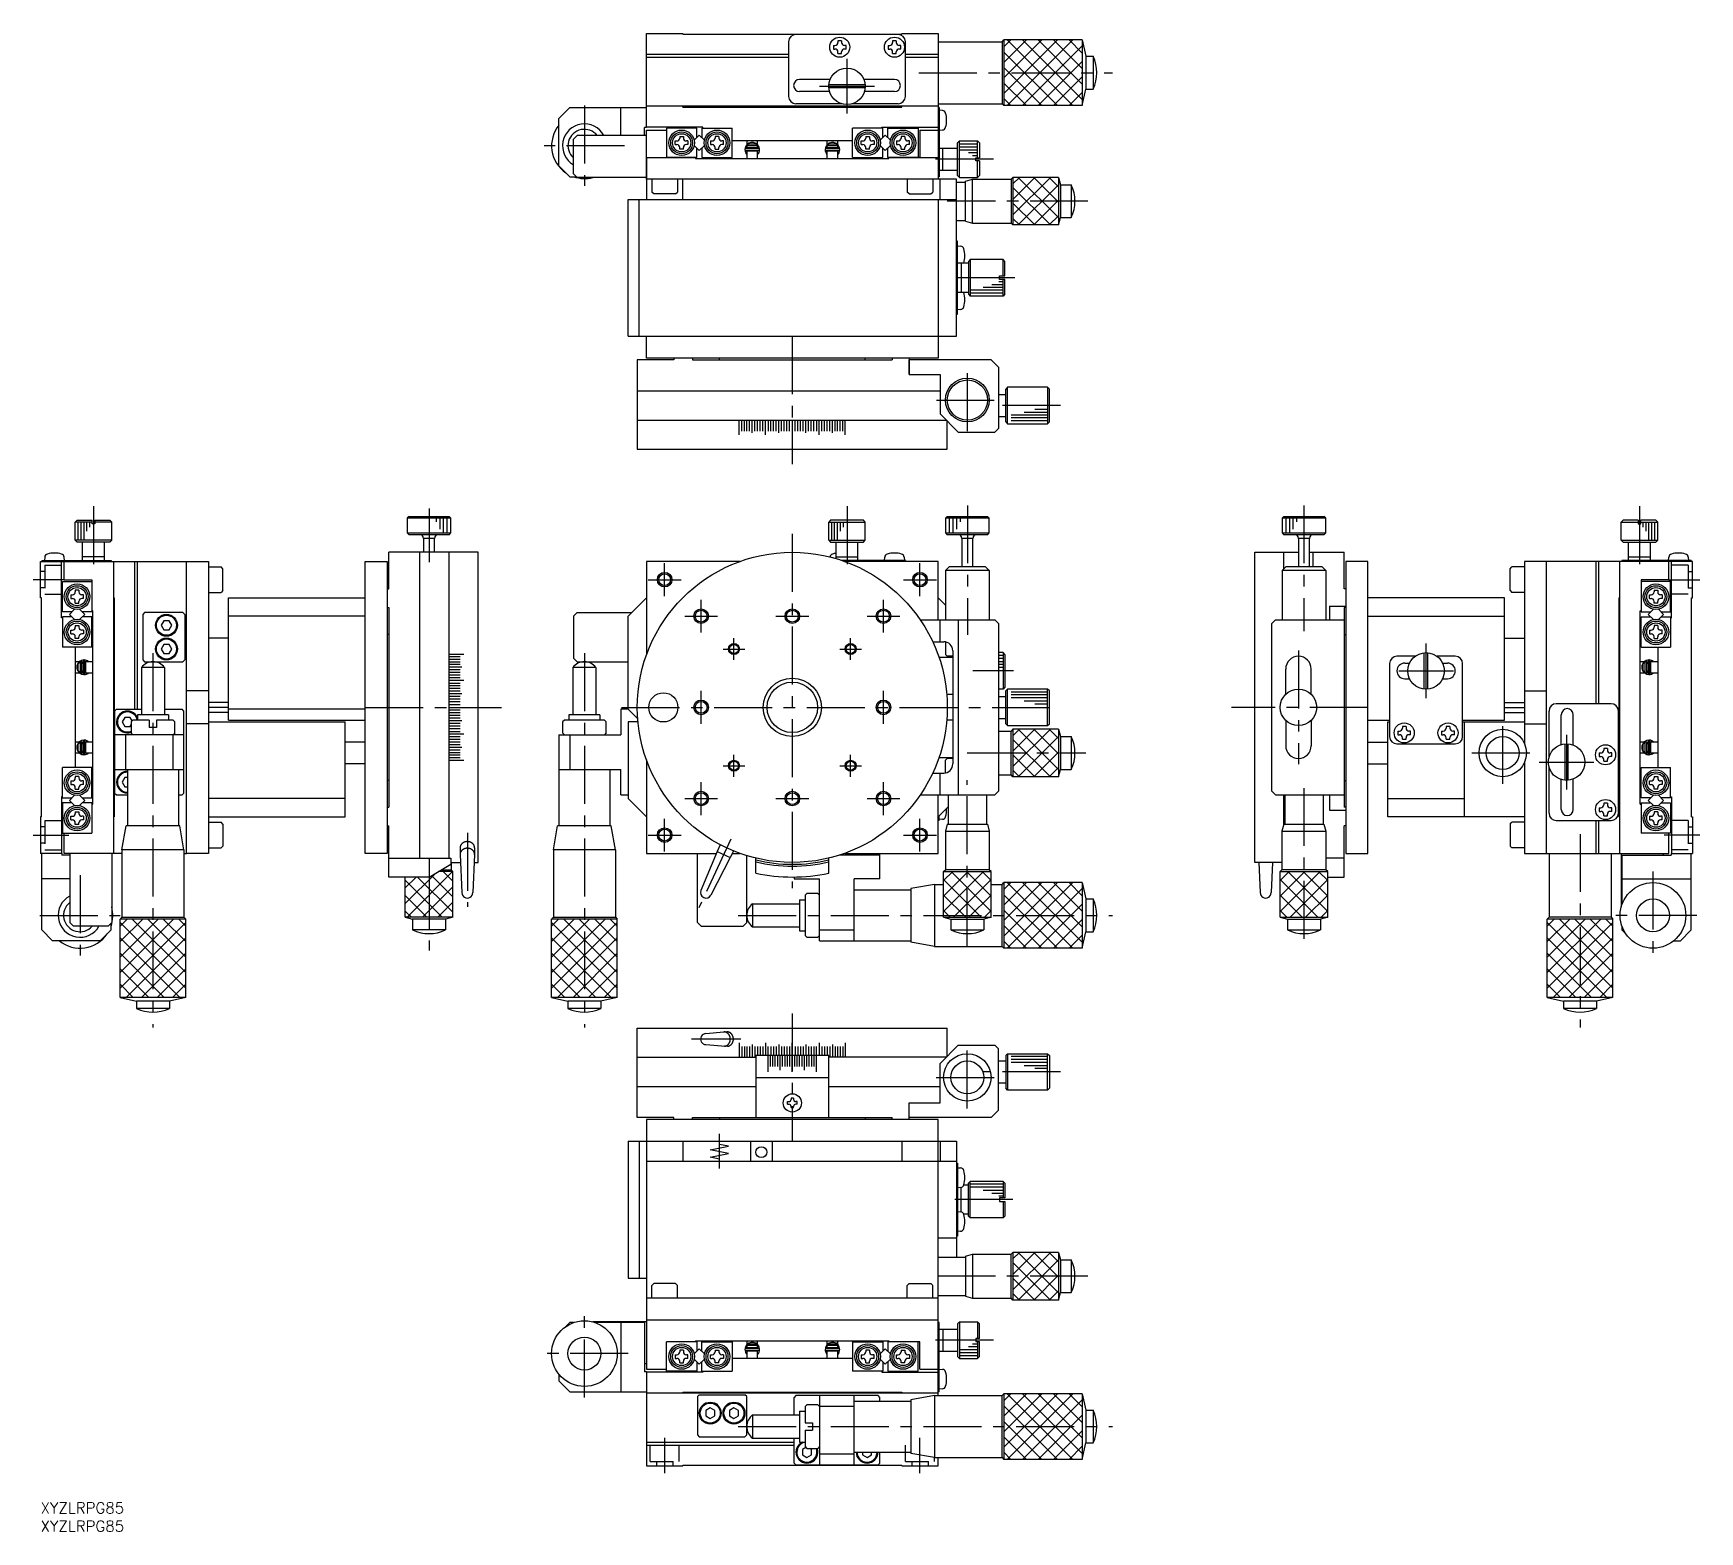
# Model space of a CAD drawing. Extents: x -2 to 455, y -8 to 403.
import ezdxf

# ---------------------------------------------------------------- set-up
doc = ezdxf.new("R2010")
doc.units = 0
doc.header["$LTSCALE"] = 0.5
doc.linetypes.add('CENTER', pattern=[50.8, 31.75, -6.35, 6.35, -6.35])
doc.linetypes.add('DASHED', pattern=[19.05, 12.7, -6.35])
for name, color, linetype in [('MSM_CENTER', 1, 'CENTER'), ('MSM_CONTINUOUS', 7, 'CONTINUOUS'), ('MSM_DASHED', 4, 'DASHED'), ('MSM_NARROW', 5, 'CONTINUOUS'), ('MSM_PART_NUMBER', 7, 'CONTINUOUS')]:
    doc.layers.add(name, color=color, linetype=linetype)
doc.styles.get("Standard").update_dxf_attribs({"font": 'txt.shx', "height": 3, "bigfont": 'bigfont.shx'})

# ---------------------------------------------------------------- blocks, each defined once
blk = doc.blocks.new('*U5')
at = {"layer": 'MSM_PART_NUMBER'}
blk.add_text('XYZLRPG85', height=3, dxfattribs=at).set_placement((0, -3))
blk = doc.blocks.new('*U6')
at = {"layer": 'MSM_PART_NUMBER'}
blk.add_text('XYZLRPG85', height=3, dxfattribs=at).set_placement((0, -8))

msp = doc.modelspace()

# ---------------------------------------------------------------- linework, layer by layer
at = {"layer": 'MSM_CENTER'}
for p, q in [((221.091477, 380.634723), (221.091477, 395.634717)), ((240.809469, 391.83472), (293.849677, 391.83472)), ((213.59148, 388.134717), (228.591474, 388.13472)), ((149.091474, 382.834721), (149.091474, 360.834721)), ((160.091474, 371.834721), (138.091474, 371.834721)), ((261.259475, 368.134722), (243.997221, 368.134722)), ((287.157542, 356.634719), (248.512524, 356.634719)), ((267.112072, 335.634718), (248.870998, 335.634718)), ((206.091479, 319.620512), (206.091479, 284.599843)), ((254.091495, 293.634758), (254.091495, 310.63476)), ((245.591499, 302.134757), (261.591513, 302.134757)), ((279.616881, 300.634737), (261.70799, 300.634737)), ((14.499997, 273.071054), (14.499997, 255.8088)), ((106.500006, 272.379941), (106.500006, 257.686667)), ((221.091482, 273.071057), (221.091482, 255.808803)), ((254.090474, 273.270761), (254.090474, 237.818235)), ((346.365148, 273.270753), (346.365148, 238.80615)), ((438.365159, 273.071054), (438.365159, 255.8088)), ((206.091478, 265.4336), (206.091478, 168.341768)), ((171.091474, 248.403058), (171.091474, 257.40306)), ((241.091476, 248.403058), (241.091476, 257.40306)), ((6.499997, 252.903055), (-2, 252.903054)), ((166.591471, 252.90306), (175.591474, 252.90306)), ((236.591473, 252.90306), (245.591476, 252.90306)), ((446.365159, 252.903055), (454.865156, 252.903054)), ((181.091492, 238.403063), (181.091492, 247.403066)), ((231.091486, 238.403063), (231.091486, 247.403066)), ((176.591489, 242.903066), (185.591492, 242.903066)), ((201.591485, 242.903063), (210.591487, 242.903063)), ((226.591486, 242.903066), (235.591489, 242.903066)), ((187.091482, 233.903066), (193.091485, 233.903066)), ((190.091482, 230.903064), (190.091482, 236.903066)), ((219.09149, 233.903066), (225.091489, 233.903066)), ((222.091493, 230.903064), (222.091493, 236.903066)), ((344.865148, 233.477453), (344.865148, 202.328654)), ((379.86515, 220.403062), (379.86515, 235.403048)), ((30.800001, 232.726498), (30.800001, 130.144854)), ((149.091473, 232.726503), (149.091473, 130.144858)), ((266.768505, 227.903057), (255.551425, 227.903057)), ((372.365157, 227.903055), (387.365143, 227.903055)), ((181.091492, 213.403052), (181.091492, 222.403055)), ((231.091486, 213.403052), (231.091486, 222.403055)), ((89.014209, 217.903055), (126.368475, 217.903055)), ((159.266071, 217.903061), (279.709127, 217.903061)), ((363.850944, 217.903055), (326.496678, 217.903055)), ((400.865151, 196.917119), (400.865151, 213.550117)), ((418.365153, 210.403051), (418.365156, 195.403057)), ((187.091482, 201.903056), (193.091485, 201.903056)), ((190.091482, 198.903053), (190.091482, 204.903059)), ((219.09149, 201.903056), (225.091489, 201.903056)), ((222.091493, 198.903053), (222.091493, 204.903059)), ((254.072836, 205.403056), (286.577536, 205.403056)), ((392.429151, 205.403053), (408.597153, 205.403053)), ((410.865158, 202.903054), (425.865152, 202.903054)), ((181.091492, 188.40305), (181.091492, 197.403053)), ((231.091486, 188.40305), (231.091486, 197.403053)), ((254.072836, 152.253617), (254.072836, 197.931796)), ((176.591489, 192.903053), (185.591492, 192.903053)), ((201.591485, 192.90305), (210.591487, 192.90305)), ((226.591486, 192.903053), (235.591489, 192.903053)), ((346.365148, 195.789986), (346.365148, 152.217578)), ((171.091474, 178.403061), (171.091474, 187.403064)), ((241.091476, 178.403061), (241.091476, 187.403064)), ((-2, 182.903054), (7.7, 182.903054)), ((116.999995, 183.532595), (116.999995, 163.257078)), ((166.591471, 182.903064), (175.591474, 182.903064)), ((236.591473, 182.903064), (245.591476, 182.903064)), ((422.065155, 183.185062), (422.065155, 130.144854)), ((454.865156, 182.903054), (445.165156, 182.903054)), ((189.268144, 181.825304), (180.479994, 162.97937)), ((10.799998, 171.903053), (10.799998, 149.903053)), ((106.500005, 173.043407), (106.500005, 151.278048)), ((442.065158, 172.903053), (442.065158, 148.903053)), ((-0.200002, 160.903053), (21.799998, 160.903053)), ((191.268036, 160.903056), (293.849681, 160.903056)), ((454.065158, 160.903053), (430.065158, 160.903053)), ((206.091482, 134.034877), (206.091482, 99.014208)), ((191.989202, 126.999997), (178.465369, 126.999997)), ((254.072841, 107.999964), (254.072841, 124.999966)), ((245.572845, 116.499963), (261.572859, 116.499963)), ((279.616884, 117.999983), (258.533575, 117.999983)), ((186.09148, 91.5), (186.09148, 101.000006)), ((266.549158, 83.000004), (249.15237, 83.000004)), ((287.157545, 62.000005), (242.928271, 62.000005)), ((149.09148, 28.8), (149.09148, 52.8)), ((261.259481, 44.499999), (243.997227, 44.499999)), ((161.09148, 40.8), (137.09148, 40.8)), ((191.268039, 20.800001), (293.849683, 20.800001)), ((171.091482, 17.7), (171.091483, 8)), ((241.091483, 8), (241.091483, 17.7))]:
    msp.add_line(p, q, dxfattribs=at)
at = {"layer": 'MSM_CONTINUOUS'}
for p, q in [((166.091475, 376.834721), (166.091475, 402.634721)), ((166.091475, 402.634721), (176.091475, 402.634721)), ((176.091475, 402.434721), (176.091475, 402.634721)), ((176.091475, 402.434721), (236.091477, 402.434721)), ((235.091475, 402.334721), (207.091475, 402.334721)), ((236.091477, 402.634721), (246.091477, 402.634721)), ((236.091477, 402.634721), (236.091477, 402.434721)), ((246.091477, 402.634721), (246.091477, 362.634719)), ((205.091475, 400.334721), (205.091475, 385.334721)), ((217.341475, 399.334721), (217.341475, 398.334721)), ((217.341475, 399.334721), (217.791474, 399.334721)), ((217.341475, 398.334721), (217.791474, 398.334721)), ((219.591475, 400.584721), (218.591475, 400.584721)), ((218.591475, 400.584721), (218.591475, 400.134722)), ((218.591475, 397.084722), (218.591475, 397.534721)), ((219.591475, 400.584721), (219.591475, 400.134722)), ((219.591475, 397.084722), (219.591475, 397.534721)), ((220.841475, 399.334721), (220.391475, 399.334721)), ((220.841475, 398.334721), (220.391475, 398.334721)), ((220.841475, 398.334721), (220.841475, 399.334721)), ((232.341475, 399.334721), (232.341475, 398.334721)), ((232.341475, 399.334721), (232.791474, 399.334721)), ((232.341475, 398.334721), (232.791474, 398.334721)), ((234.591475, 400.584721), (233.591475, 400.584721)), ((233.591475, 400.584721), (233.591475, 400.134722)), ((233.591475, 397.084722), (233.591475, 397.534721)), ((234.591475, 400.584721), (234.591475, 400.134722)), ((234.591475, 397.084722), (234.591475, 397.534721)), ((235.841475, 399.334721), (235.391475, 399.334721)), ((235.841475, 398.334721), (235.391475, 398.334721)), ((235.841475, 398.334721), (235.841475, 399.334721)), ((237.091475, 385.334721), (237.091475, 400.334721)), ((246.091477, 400.334719), (263.591477, 400.334719)), ((263.591477, 400.33472), (264.091477, 400.83472)), ((263.591477, 400.334719), (263.591477, 383.33472)), ((264.091477, 400.83472), (264.091477, 382.834721)), ((285.591477, 400.83472), (264.091477, 400.83472)), ((285.591477, 400.83472), (285.591477, 382.834721)), ((285.591477, 400.83472), (286.591477, 396.33472)), ((166.091475, 396.934721), (205.091475, 396.934721)), ((166.091475, 396.134721), (205.091475, 396.134721)), ((218.591475, 397.084722), (219.591475, 397.084722)), ((233.591475, 397.084722), (234.591475, 397.084722)), ((237.091475, 396.934721), (246.091477, 396.934721)), ((237.091475, 396.134721), (246.091477, 396.134721)), ((286.591477, 396.33472), (286.591477, 387.334721)), ((286.591477, 396.33472), (288.591477, 396.33472)), ((288.591477, 396.33472), (288.591477, 387.334721)), ((216.446322, 389.984721), (208.091475, 389.984721)), ((226.075449, 388.534715), (216.107505, 388.534715)), ((234.091475, 389.984721), (225.736632, 389.984721)), ((216.306347, 386.684721), (208.091475, 386.684721)), ((226.075449, 387.734718), (216.107505, 387.734718)), ((234.091475, 386.684721), (225.876607, 386.684721)), ((285.591477, 382.834721), (286.591477, 387.334721)), ((286.591477, 387.334721), (288.591477, 387.334721)), ((142.091475, 379.334721), (145.091475, 382.334721)), ((142.091475, 366.334721), (142.091475, 379.334721)), ((145.091475, 382.334721), (166.091475, 382.334721)), ((159.091474, 374.634719), (159.091474, 382.334721)), ((246.091477, 382.634719), (166.091475, 382.634719)), ((176.091475, 382.434719), (176.091475, 382.634719)), ((176.091475, 382.434719), (236.091475, 382.434719)), ((219.691485, 383.334721), (207.091475, 383.334721)), ((235.091475, 383.334721), (222.491469, 383.334721)), ((236.091475, 382.434719), (236.091475, 382.634719)), ((246.091477, 383.33472), (263.591477, 383.33472)), ((246.391477, 382.334719), (246.091477, 382.334719)), ((246.391477, 382.334719), (246.391477, 363.334719)), ((247.238726, 381.510594), (246.391477, 381.584719)), ((263.591477, 383.334721), (264.091477, 382.834721)), ((285.591477, 382.834721), (264.091477, 382.834721)), ((146.091474, 373.634719), (147.091474, 374.634719)), ((166.091475, 374.634719), (147.091474, 374.634719)), ((165.591474, 374.634719), (165.591474, 376.834721)), ((166.091475, 376.834721), (165.591474, 376.834721)), ((181.591475, 376.934719), (166.091475, 376.934719)), ((166.091475, 376.134718), (171.591475, 376.134718)), ((166.091475, 362.634719), (166.091475, 376.134718)), ((179.891475, 376.634719), (171.591475, 376.634719)), ((171.591475, 376.634719), (171.591475, 368.634719)), ((180.591475, 374.756039), (179.170657, 373.335221)), ((179.891475, 374.056039), (179.891475, 376.634719)), ((182.012293, 373.335221), (180.591475, 374.756039)), ((181.291475, 376.634719), (181.291475, 374.056039)), ((181.291475, 376.634719), (189.591475, 376.634719)), ((181.591475, 376.634719), (181.591475, 376.934719)), ((189.591475, 368.634719), (189.591475, 376.634719)), ((230.891475, 376.634719), (222.591475, 376.634719)), ((222.591475, 368.634719), (222.591475, 376.634719)), ((230.170657, 373.335221), (231.591475, 374.756039)), ((230.591475, 376.934719), (246.091475, 376.934719)), ((230.591475, 376.634719), (230.591475, 376.934719)), ((230.891475, 374.056039), (230.891475, 376.634719)), ((231.591475, 374.756039), (233.012293, 373.335221)), ((232.291475, 374.056039), (232.291475, 376.634719)), ((232.291475, 376.634719), (240.591475, 376.634719)), ((240.591475, 376.634719), (240.591475, 368.634719)), ((241.091476, 376.134722), (241.091477, 368.634719)), ((241.091477, 376.134722), (246.091477, 376.134722)), ((246.391477, 376.084719), (247.238726, 376.158843)), ((146.091474, 364.134719), (146.091474, 373.634719)), ((173.991476, 372.134719), (173.991476, 373.13472)), ((173.991476, 373.13472), (174.441475, 373.13472)), ((173.991476, 372.134719), (174.441475, 372.134719)), ((175.241475, 374.384719), (176.241476, 374.384719)), ((175.241475, 374.384719), (175.241475, 373.934719)), ((175.241475, 370.88472), (175.241475, 371.334719)), ((176.241476, 370.88472), (175.241475, 370.88472)), ((176.241476, 374.384719), (176.241476, 373.934719)), ((176.241476, 370.88472), (176.241476, 371.334719)), ((177.491475, 373.13472), (177.041475, 373.13472)), ((177.491475, 372.134719), (177.041475, 372.134719)), ((177.491475, 373.13472), (177.491475, 372.134719)), ((179.170657, 371.934217), (180.591475, 370.513399)), ((179.891475, 368.634719), (179.891475, 371.213399)), ((180.591475, 370.513399), (182.012293, 371.934217)), ((181.291475, 371.213399), (181.291475, 368.634719)), ((183.691475, 373.13472), (183.691475, 372.134719)), ((183.691475, 373.13472), (184.141475, 373.13472)), ((183.691475, 372.134719), (184.141475, 372.134719)), ((185.941475, 374.384719), (184.941474, 374.384719)), ((184.941474, 374.384719), (184.941474, 373.934719)), ((184.941474, 370.88472), (184.941474, 371.334719)), ((184.941474, 370.88472), (185.941475, 370.88472)), ((185.941475, 374.384719), (185.941475, 373.934719)), ((185.941475, 370.88472), (185.941475, 371.334719)), ((187.191474, 373.13472), (186.741475, 373.13472)), ((187.191474, 372.134719), (186.741475, 372.134719)), ((187.191474, 372.134719), (187.191474, 373.13472)), ((222.591475, 373.134719), (189.591475, 373.134719)), ((193.247922, 371.47838), (193.109131, 370.771429)), ((193.209559, 371.280428), (193.208579, 371.24457)), ((193.208579, 371.24457), (193.209387, 371.208709)), ((193.209387, 371.208709), (193.211983, 371.172933)), ((193.212326, 371.316193), (193.209559, 371.280428)), ((193.211983, 371.172933), (193.216359, 371.137328)), ((193.216872, 371.351779), (193.212326, 371.316193)), ((193.216359, 371.137328), (193.222504, 371.101983)), ((193.223188, 371.387098), (193.216872, 371.351779)), ((193.222504, 371.101983), (193.230404, 371.066985)), ((193.231259, 371.422062), (193.223188, 371.387098)), ((193.230404, 371.066985), (193.24004, 371.032418)), ((193.241063, 371.456587), (193.231259, 371.422062)), ((193.24004, 371.032418), (193.251388, 370.998369)), ((193.252578, 371.490585), (193.241063, 371.456587)), ((193.266264, 371.523843), (193.247922, 371.47838)), ((193.251388, 370.998369), (193.26442, 370.964921)), ((193.265038, 371.52223), (193.252578, 371.490585)), ((193.26442, 370.964921), (193.266339, 370.96038)), ((193.266696, 371.523753), (193.265038, 371.52223)), ((193.284017, 371.564185), (193.266422, 371.523779)), ((193.270064, 371.524537), (193.266696, 371.523753)), ((193.269517, 371.531231), (193.515395, 371.451996)), ((193.274501, 371.524606), (193.270064, 371.524537)), ((193.280254, 371.524079), (193.274501, 371.524606)), ((193.287284, 371.522959), (193.280254, 371.524079)), ((193.295544, 371.521253), (193.287284, 371.522959)), ((193.30498, 371.518973), (193.295544, 371.521253)), ((193.31553, 371.516134), (193.30498, 371.518973)), ((193.327122, 371.512754), (193.31553, 371.516134)), ((193.33968, 371.508857), (193.327122, 371.512754)), ((196.883084, 370.970581), (193.333084, 370.970581)), ((193.333084, 370.520581), (196.883084, 370.520581)), ((193.35312, 371.504468), (193.33968, 371.508857)), ((193.367353, 371.499616), (193.35312, 371.504468)), ((193.382284, 371.494334), (193.367353, 371.499616)), ((193.397815, 371.488657), (193.382284, 371.494334)), ((193.413841, 371.482622), (193.397815, 371.488657)), ((193.430256, 371.476269), (193.413841, 371.482622)), ((193.446952, 371.469642), (193.430256, 371.476269)), ((193.463817, 371.462783), (193.446952, 371.469642)), ((193.480738, 371.455739), (193.463817, 371.462783)), ((193.497604, 371.448556), (193.480738, 371.455739)), ((193.514303, 371.441282), (193.497604, 371.448556)), ((193.530723, 371.433966), (193.514303, 371.441282)), ((193.515395, 371.451996), (193.591505, 371.416111)), ((193.546755, 371.426656), (193.530723, 371.433966)), ((193.562292, 371.4194), (193.546755, 371.426656)), ((193.577232, 371.412247), (193.562292, 371.4194)), ((193.591475, 371.405245), (193.577232, 371.412247)), ((193.591475, 373.134721), (193.591475, 372.047389)), ((193.591475, 371.834721), (193.591475, 371.334721)), ((196.591475, 371.834721), (193.591475, 371.834721)), ((193.591475, 371.334721), (196.591475, 371.334721)), ((196.591475, 370.334721), (193.591475, 370.334721)), ((193.591475, 370.334721), (193.591475, 368.334721)), ((193.645792, 371.834721), (194.17496, 372.334721)), ((193.658614, 371.247319), (193.659186, 371.260958)), ((193.658733, 371.233671), (193.658614, 371.247319)), ((193.659544, 371.220049), (193.658733, 371.233671)), ((193.659186, 371.260958), (193.660449, 371.274551)), ((193.661043, 371.206489), (193.659544, 371.220049)), ((193.660449, 371.274551), (193.662399, 371.288064)), ((193.663225, 371.193025), (193.661043, 371.206489)), ((193.662399, 371.288064), (193.665032, 371.301461)), ((193.666085, 371.179693), (193.663225, 371.193025)), ((193.665032, 371.301461), (193.668339, 371.314708)), ((193.669614, 371.166526), (193.666085, 371.179693)), ((193.668339, 371.314708), (193.672312, 371.32777)), ((193.673801, 371.153558), (193.669614, 371.166526)), ((193.672312, 371.32777), (193.674736, 371.334749)), ((193.678634, 371.140821), (193.673801, 371.153558)), ((193.6841, 371.128349), (193.678634, 371.140821)), ((193.679544, 371.348761), (193.688957, 371.370596)), ((193.680854, 371.134721), (194.091475, 371.134721)), ((193.690184, 371.116171), (193.6841, 371.128349)), ((193.696868, 371.104318), (193.690184, 371.116171)), ((193.704135, 371.092818), (193.696868, 371.104318)), ((193.711964, 371.081699), (193.704135, 371.092818)), ((193.720336, 371.070989), (193.711964, 371.081699)), ((193.729228, 371.060712), (193.720336, 371.070989)), ((193.738616, 371.050892), (193.729228, 371.060712)), ((193.748477, 371.041553), (193.738616, 371.050892)), ((193.758786, 371.032715), (193.748477, 371.041553)), ((193.769516, 371.0244), (193.758786, 371.032715)), ((193.780641, 371.016626), (193.769516, 371.0244)), ((193.792133, 371.009411), (193.780641, 371.016626)), ((193.803965, 371.002771), (193.792133, 371.009411)), ((193.816107, 370.996721), (193.803965, 371.002771)), ((193.828529, 370.991274), (193.816107, 370.996721)), ((193.841203, 370.986442), (193.828529, 370.991274)), ((193.854097, 370.982237), (193.841203, 370.986442)), ((193.867181, 370.978667), (193.854097, 370.982237)), ((193.880424, 370.975741), (193.867181, 370.978667)), ((193.893795, 370.973465), (193.880424, 370.975741)), ((193.907261, 370.971844), (193.893795, 370.973465)), ((193.920792, 370.970882), (193.907261, 370.971844)), ((193.93364, 370.970581), (193.920792, 370.970882)), ((194.091475, 371.334721), (194.091475, 370.970581)), ((194.091475, 370.520581), (194.091475, 370.334721)), ((194.17496, 372.334721), (196.00799, 372.334721)), ((196.00799, 372.334721), (196.537159, 371.834721)), ((196.091475, 370.970581), (196.091475, 371.334721)), ((196.091475, 371.134721), (196.535312, 371.134721)), ((196.091475, 370.334721), (196.091475, 370.520581)), ((196.288033, 370.970637), (196.282527, 370.970581)), ((196.301586, 370.971241), (196.288033, 370.970637)), ((196.315096, 370.972506), (196.301586, 370.971241)), ((196.32853, 370.974429), (196.315096, 370.972506)), ((196.341856, 370.977007), (196.32853, 370.974429)), ((196.355044, 370.980234), (196.341856, 370.977007)), ((196.36806, 370.984103), (196.355044, 370.980234)), ((196.380874, 370.988606), (196.36806, 370.984103)), ((196.393455, 370.993734), (196.380874, 370.988606)), ((196.405773, 370.999474), (196.393455, 370.993734)), ((196.417797, 371.005815), (196.405773, 370.999474)), ((196.429497, 371.012743), (196.417797, 371.005815)), ((196.440845, 371.020241), (196.429497, 371.012743)), ((196.451812, 371.028294), (196.440845, 371.020241)), ((196.462371, 371.036882), (196.451812, 371.028294)), ((196.472494, 371.045986), (196.462371, 371.036882)), ((196.482155, 371.055585), (196.472494, 371.045986)), ((196.491329, 371.065655), (196.482155, 371.055585)), ((196.499992, 371.076175), (196.491329, 371.065655)), ((196.508122, 371.087117), (196.499992, 371.076175)), ((196.515695, 371.098455), (196.508122, 371.087117)), ((196.522693, 371.110162), (196.515695, 371.098455)), ((196.529095, 371.122209), (196.522693, 371.110162)), ((196.534885, 371.134565), (196.529095, 371.122209)), ((196.540045, 371.147199), (196.534885, 371.134565)), ((196.544563, 371.16008), (196.540045, 371.147199)), ((196.54144, 371.334725), (196.541596, 371.334293)), ((196.541596, 371.334293), (196.545896, 371.321357)), ((196.542059, 371.334869), (196.642322, 370.97061)), ((196.548425, 371.173174), (196.544563, 371.16008)), ((196.545896, 371.321357), (196.549538, 371.308218)), ((196.551619, 371.186448), (196.548425, 371.173174)), ((196.549538, 371.308218), (196.552512, 371.294907)), ((196.554139, 371.199866), (196.551619, 371.186448)), ((196.552512, 371.294907), (196.554809, 371.281459)), ((196.555975, 371.213396), (196.554139, 371.199866)), ((196.554809, 371.281459), (196.556422, 371.267909)), ((196.557124, 371.227), (196.555975, 371.213396)), ((196.556422, 371.267909), (196.557348, 371.254293)), ((196.557582, 371.240644), (196.557124, 371.227)), ((196.557348, 371.254293), (196.557582, 371.240644)), ((196.591475, 372.085142), (196.591475, 373.134721)), ((196.591475, 371.334721), (196.591475, 371.834721)), ((196.591475, 368.334721), (196.591475, 370.334721)), ((196.642, 370.520531), (196.591842, 370.295508)), ((196.950534, 371.52193), (196.937565, 371.552005)), ((196.946841, 371.528376), (196.946647, 371.531088)), ((196.971217, 371.468703), (196.951129, 371.52223)), ((215.247922, 371.47838), (215.109131, 370.771429)), ((215.209559, 371.280428), (215.208579, 371.24457)), ((215.208579, 371.24457), (215.209387, 371.208709)), ((215.209387, 371.208709), (215.211983, 371.172933)), ((215.212326, 371.316193), (215.209559, 371.280428)), ((215.211983, 371.172933), (215.216359, 371.137328)), ((215.216872, 371.351779), (215.212326, 371.316193)), ((215.216359, 371.137328), (215.222504, 371.101983)), ((215.223188, 371.387098), (215.216872, 371.351779)), ((215.222504, 371.101983), (215.230404, 371.066985)), ((215.231259, 371.422062), (215.223188, 371.387098)), ((215.230404, 371.066985), (215.24004, 371.032418)), ((215.241063, 371.456587), (215.231259, 371.422062)), ((215.24004, 371.032418), (215.251388, 370.998369)), ((215.252578, 371.490585), (215.241063, 371.456587)), ((215.266264, 371.523843), (215.247922, 371.47838)), ((215.251388, 370.998369), (215.26442, 370.964921)), ((215.265038, 371.52223), (215.252578, 371.490585)), ((215.26442, 370.964921), (215.266339, 370.96038)), ((215.266696, 371.523753), (215.265038, 371.52223)), ((215.284017, 371.564185), (215.266422, 371.523779)), ((215.270064, 371.524537), (215.266696, 371.523753)), ((215.269517, 371.531231), (215.515395, 371.451996)), ((215.274501, 371.524606), (215.270064, 371.524537)), ((215.280254, 371.524079), (215.274501, 371.524606)), ((215.287284, 371.522959), (215.280254, 371.524079)), ((215.295544, 371.521253), (215.287284, 371.522959)), ((215.30498, 371.518973), (215.295544, 371.521253)), ((215.31553, 371.516134), (215.30498, 371.518973)), ((215.327122, 371.512754), (215.31553, 371.516134)), ((215.33968, 371.508857), (215.327122, 371.512754)), ((218.883084, 370.970581), (215.333084, 370.970581)), ((215.333084, 370.520581), (218.883084, 370.520581)), ((215.35312, 371.504468), (215.33968, 371.508857)), ((215.367353, 371.499616), (215.35312, 371.504468)), ((215.382284, 371.494334), (215.367353, 371.499616)), ((215.397815, 371.488657), (215.382284, 371.494334)), ((215.413841, 371.482622), (215.397815, 371.488657)), ((215.430256, 371.476269), (215.413841, 371.482622)), ((215.446952, 371.469642), (215.430256, 371.476269)), ((215.463817, 371.462783), (215.446952, 371.469642)), ((215.480738, 371.455739), (215.463817, 371.462783)), ((215.497604, 371.448556), (215.480738, 371.455739)), ((215.514303, 371.441282), (215.497604, 371.448556)), ((215.530723, 371.433966), (215.514303, 371.441282)), ((215.515395, 371.451996), (215.591505, 371.416111)), ((215.546755, 371.426656), (215.530723, 371.433966)), ((215.562292, 371.4194), (215.546755, 371.426656)), ((215.577232, 371.412247), (215.562292, 371.4194)), ((215.591475, 371.405245), (215.577232, 371.412247)), ((215.591475, 373.134721), (215.591475, 372.047389)), ((215.591475, 371.834721), (215.591475, 371.334721)), ((218.591475, 371.834721), (215.591475, 371.834721)), ((215.591475, 371.334721), (218.591475, 371.334721)), ((218.591475, 370.334721), (215.591475, 370.334721)), ((215.591475, 370.334721), (215.591475, 368.334721)), ((215.645792, 371.834721), (216.17496, 372.334721)), ((215.658614, 371.247319), (215.659186, 371.260958)), ((215.658733, 371.233671), (215.658614, 371.247319)), ((215.659544, 371.220049), (215.658733, 371.233671)), ((215.659186, 371.260958), (215.660449, 371.274551)), ((215.661043, 371.206489), (215.659544, 371.220049)), ((215.660449, 371.274551), (215.662399, 371.288064)), ((215.663225, 371.193025), (215.661043, 371.206489)), ((215.662399, 371.288064), (215.665032, 371.301461)), ((215.666085, 371.179693), (215.663225, 371.193025)), ((215.665032, 371.301461), (215.668339, 371.314708)), ((215.669614, 371.166526), (215.666085, 371.179693)), ((215.668339, 371.314708), (215.672312, 371.32777)), ((215.673801, 371.153558), (215.669614, 371.166526)), ((215.672312, 371.32777), (215.674736, 371.334749)), ((215.678634, 371.140821), (215.673801, 371.153558)), ((215.6841, 371.128349), (215.678634, 371.140821)), ((215.679544, 371.348761), (215.688957, 371.370596)), ((215.680854, 371.134721), (216.091475, 371.134721)), ((215.690184, 371.116171), (215.6841, 371.128349)), ((215.696868, 371.104318), (215.690184, 371.116171)), ((215.704135, 371.092818), (215.696868, 371.104318)), ((215.711964, 371.081699), (215.704135, 371.092818)), ((215.720336, 371.070989), (215.711964, 371.081699)), ((215.729228, 371.060712), (215.720336, 371.070989)), ((215.738616, 371.050892), (215.729228, 371.060712)), ((215.748477, 371.041553), (215.738616, 371.050892)), ((215.758786, 371.032715), (215.748477, 371.041553)), ((215.769516, 371.0244), (215.758786, 371.032715)), ((215.780641, 371.016626), (215.769516, 371.0244)), ((215.792133, 371.009411), (215.780641, 371.016626)), ((215.803965, 371.002771), (215.792133, 371.009411)), ((215.816107, 370.996721), (215.803965, 371.002771)), ((215.828529, 370.991274), (215.816107, 370.996721)), ((215.841203, 370.986442), (215.828529, 370.991274)), ((215.854097, 370.982237), (215.841203, 370.986442)), ((215.867181, 370.978667), (215.854097, 370.982237)), ((215.880424, 370.975741), (215.867181, 370.978667)), ((215.893795, 370.973465), (215.880424, 370.975741)), ((215.907261, 370.971844), (215.893795, 370.973465)), ((215.920792, 370.970882), (215.907261, 370.971844)), ((215.93364, 370.970581), (215.920792, 370.970882)), ((216.091475, 371.334721), (216.091475, 370.970581)), ((216.091475, 370.520581), (216.091475, 370.334721)), ((216.17496, 372.334721), (218.00799, 372.334721)), ((218.00799, 372.334721), (218.537159, 371.834721)), ((218.091475, 370.970581), (218.091475, 371.334721)), ((218.091475, 371.134721), (218.535312, 371.134721)), ((218.091475, 370.334721), (218.091475, 370.520581)), ((218.288033, 370.970637), (218.282527, 370.970581)), ((218.301586, 370.971241), (218.288033, 370.970637)), ((218.315096, 370.972506), (218.301586, 370.971241)), ((218.32853, 370.974429), (218.315096, 370.972506)), ((218.341856, 370.977007), (218.32853, 370.974429)), ((218.355044, 370.980234), (218.341856, 370.977007)), ((218.36806, 370.984103), (218.355044, 370.980234)), ((218.380874, 370.988606), (218.36806, 370.984103)), ((218.393455, 370.993734), (218.380874, 370.988606)), ((218.405773, 370.999474), (218.393455, 370.993734)), ((218.417797, 371.005815), (218.405773, 370.999474)), ((218.429497, 371.012743), (218.417797, 371.005815)), ((218.440845, 371.020241), (218.429497, 371.012743)), ((218.451812, 371.028294), (218.440845, 371.020241)), ((218.462371, 371.036882), (218.451812, 371.028294)), ((218.472494, 371.045986), (218.462371, 371.036882)), ((218.482155, 371.055585), (218.472494, 371.045986)), ((218.491329, 371.065655), (218.482155, 371.055585)), ((218.499992, 371.076175), (218.491329, 371.065655)), ((218.508122, 371.087117), (218.499992, 371.076175)), ((218.515695, 371.098455), (218.508122, 371.087117)), ((218.522693, 371.110162), (218.515695, 371.098455)), ((218.529095, 371.122209), (218.522693, 371.110162)), ((218.534885, 371.134565), (218.529095, 371.122209)), ((218.540045, 371.147199), (218.534885, 371.134565)), ((218.544563, 371.16008), (218.540045, 371.147199)), ((218.54144, 371.334725), (218.541596, 371.334293)), ((218.541596, 371.334293), (218.545896, 371.321357)), ((218.542059, 371.334869), (218.642322, 370.97061)), ((218.548425, 371.173174), (218.544563, 371.16008)), ((218.545896, 371.321357), (218.549538, 371.308218)), ((218.551619, 371.186448), (218.548425, 371.173174)), ((218.549538, 371.308218), (218.552512, 371.294907)), ((218.554139, 371.199866), (218.551619, 371.186448)), ((218.552512, 371.294907), (218.554809, 371.281459)), ((218.555975, 371.213396), (218.554139, 371.199866)), ((218.554809, 371.281459), (218.556422, 371.267909)), ((218.557124, 371.227), (218.555975, 371.213396)), ((218.556422, 371.267909), (218.557348, 371.254293)), ((218.557582, 371.240644), (218.557124, 371.227)), ((218.557348, 371.254293), (218.557582, 371.240644)), ((218.591475, 372.085142), (218.591475, 373.134721)), ((218.591475, 371.334721), (218.591475, 371.834721)), ((218.591475, 368.334721), (218.591475, 370.334721)), ((218.642, 370.520531), (218.591842, 370.295508)), ((218.950534, 371.52193), (218.937565, 371.552005)), ((218.946841, 371.528376), (218.946647, 371.531088)), ((218.971217, 371.468703), (218.951129, 371.52223)), ((224.991476, 372.134719), (224.991476, 373.13472)), ((224.991476, 373.13472), (225.441475, 373.13472)), ((224.991476, 372.134719), (225.441475, 372.134719)), ((226.241475, 374.384719), (227.241476, 374.384719)), ((226.241475, 374.384719), (226.241475, 373.934719)), ((226.241475, 370.88472), (226.241475, 371.334719)), ((227.241476, 370.88472), (226.241475, 370.88472)), ((227.241476, 374.384719), (227.241476, 373.934719)), ((227.241476, 370.88472), (227.241476, 371.334719)), ((228.491475, 373.13472), (228.041475, 373.13472)), ((228.491475, 372.134719), (228.041475, 372.134719)), ((228.491475, 373.13472), (228.491475, 372.134719)), ((231.591475, 370.513399), (230.170657, 371.934217)), ((230.891475, 368.634719), (230.891475, 371.213399)), ((233.012293, 371.934217), (231.591475, 370.513399)), ((232.291475, 368.634719), (232.291475, 371.213399)), ((234.691475, 373.13472), (234.691475, 372.134719)), ((234.691475, 373.13472), (235.141475, 373.13472)), ((234.691475, 372.134719), (235.141475, 372.134719)), ((236.941475, 374.384719), (235.941474, 374.384719)), ((235.941474, 374.384719), (235.941474, 373.934719)), ((235.941474, 370.88472), (235.941474, 371.334719)), ((235.941474, 370.88472), (236.941475, 370.88472)), ((236.941475, 374.384719), (236.941475, 373.934719)), ((236.941475, 370.88472), (236.941475, 371.334719)), ((238.191474, 373.13472), (237.741475, 373.13472)), ((238.191474, 372.134719), (237.741475, 372.134719)), ((238.191474, 372.134719), (238.191474, 373.13472)), ((246.391477, 371.134722), (251.391474, 371.134722)), ((247.391477, 365.134719), (247.391477, 371.134722)), ((251.391474, 372.634719), (251.891474, 373.134719)), ((251.391474, 363.634719), (251.391474, 372.634719)), ((251.891474, 363.134719), (251.891474, 373.134719)), ((251.891474, 373.134719), (256.891474, 373.134719)), ((256.89147, 368.534711), (256.89147, 373.134715)), ((256.891474, 373.134719), (257.391473, 372.634719)), ((257.391473, 372.634715), (257.391473, 368.534714)), ((145.091475, 363.334722), (142.091475, 366.334721)), ((166.091478, 368.634722), (166.091478, 357.134723)), ((166.091478, 368.634722), (179.591475, 368.634722)), ((179.891475, 368.634719), (171.591475, 368.634719)), ((179.591475, 368.634719), (179.591475, 368.334721)), ((179.591475, 368.334721), (232.591475, 368.334721)), ((181.291475, 368.634719), (189.591475, 368.634719)), ((222.591475, 368.634719), (230.891475, 368.634719)), ((241.091477, 368.634719), (232.291475, 368.634719)), ((232.591475, 368.634722), (246.091477, 368.634722)), ((232.591475, 368.334721), (232.591475, 368.634719)), ((256.391474, 368.534714), (257.39147, 368.534714)), ((256.391474, 367.734714), (256.391474, 368.534714)), ((257.39147, 367.734714), (256.391474, 367.734714)), ((256.89147, 363.134716), (256.89147, 367.734711)), ((257.391473, 367.734711), (257.391473, 363.634719)), ((145.091475, 363.334722), (146.89147, 363.334722)), ((147.091474, 363.134718), (146.091474, 364.134719)), ((166.091475, 363.134718), (147.091474, 363.134718)), ((251.091473, 362.634719), (166.091475, 362.634719)), ((167.591483, 362.634716), (167.591483, 359.134716)), ((174.591482, 362.634716), (174.591482, 359.134716)), ((176.091478, 357.134719), (176.091478, 362.634719)), ((237.591481, 362.634716), (237.591481, 359.134716)), ((244.59148, 362.634716), (244.59148, 359.134716)), ((246.391477, 363.334719), (246.091477, 363.334719)), ((246.391477, 365.134719), (251.391474, 365.134719)), ((246.591477, 357.134719), (246.591477, 362.634719)), ((251.091473, 319.634718), (251.091473, 362.634719)), ((251.091473, 361.884718), (253.591473, 361.884718)), ((251.891474, 363.134719), (251.391474, 363.634719)), ((251.891474, 363.134719), (256.891474, 363.134719)), ((253.591473, 362.134719), (255.523324, 362.652356)), ((253.591473, 351.13472), (253.591473, 362.134719)), ((255.523324, 362.652356), (266.091472, 362.652356)), ((255.523324, 350.61708), (255.523324, 362.61708)), ((257.391473, 363.634719), (256.891474, 363.134719)), ((266.591472, 363.152357), (266.091472, 362.652357)), ((266.091472, 362.652356), (266.091472, 350.61708)), ((266.591472, 363.152357), (266.591472, 350.117081)), ((279.091471, 363.152357), (266.591472, 363.152357)), ((279.091471, 363.152357), (279.091471, 350.117081)), ((279.091471, 363.152357), (279.591471, 361.134719)), ((279.591471, 361.134719), (282.591471, 361.134719)), ((279.591471, 361.134719), (279.591471, 352.134719)), ((282.591471, 361.134719), (282.591471, 352.134721)), ((161.091479, 357.134723), (251.091473, 357.134723)), ((161.091479, 319.634718), (161.091479, 357.134723)), ((164.091479, 319.634718), (164.091479, 357.134723)), ((168.091483, 358.634716), (167.591483, 359.134716)), ((174.091482, 358.634716), (168.091483, 358.634716)), ((174.091482, 358.634716), (174.591482, 359.134716)), ((238.091481, 358.634716), (237.591481, 359.134716)), ((238.091481, 358.634716), (244.09148, 358.634716)), ((244.09148, 358.634716), (244.59148, 359.134716)), ((246.091474, 357.134719), (246.091474, 313.634722)), ((279.091471, 350.117081), (279.591471, 352.134719)), ((279.591471, 352.134719), (282.591471, 352.134719)), ((251.091473, 351.384718), (253.591473, 351.384718)), ((253.591473, 351.13472), (255.523324, 350.61708)), ((255.523324, 350.61708), (266.091472, 350.61708)), ((266.591472, 350.117081), (266.091472, 350.617081)), ((279.091471, 350.117081), (266.591472, 350.117081)), ((251.391477, 345.634723), (251.091476, 345.634723)), ((251.391477, 325.634721), (251.391477, 345.634723)), ((251.391477, 344.38472), (252.238726, 344.310595)), ((254.391477, 339.63472), (251.391477, 339.63472)), ((252.391477, 339.63472), (252.391477, 331.634718)), ((254.891477, 340.634717), (254.391477, 340.134717)), ((254.391477, 340.134717), (254.391477, 331.134718)), ((254.891477, 340.634717), (254.891477, 330.634718)), ((263.891476, 340.634717), (254.891477, 340.634717)), ((263.891476, 336.164721), (263.891476, 340.634717)), ((264.391476, 340.134717), (263.891476, 340.634717)), ((264.391476, 336.164721), (264.391476, 340.134717)), ((262.891476, 335.134721), (262.891476, 336.164721)), ((262.891476, 336.164721), (264.391476, 336.164721)), ((264.391476, 335.134721), (262.891476, 335.134721)), ((263.891476, 330.634718), (263.891476, 335.134721)), ((264.391476, 331.134718), (264.391476, 335.134721)), ((254.391477, 331.634718), (251.391477, 331.634718)), ((254.391477, 331.134718), (254.891477, 330.634718)), ((263.891476, 330.634718), (254.891477, 330.634718)), ((264.391476, 331.134718), (263.891476, 330.634718)), ((251.091476, 325.634721), (251.391477, 325.634721)), ((252.238726, 326.958848), (251.391477, 326.884724)), ((161.091479, 319.634718), (251.091476, 319.634718)), ((166.091478, 313.634722), (166.091478, 319.634718)), ((163.591482, 313.134722), (163.591482, 288.634724)), ((173.591479, 313.134722), (163.591482, 313.134722)), ((246.091477, 313.634722), (166.091478, 313.634722)), ((173.591479, 313.634722), (173.591479, 313.134722)), ((178.705341, 313.634722), (178.705341, 313.134722)), ((178.705341, 313.134722), (233.477617, 313.134722)), ((186.091479, 313.134722), (186.091479, 313.634722)), ((226.091479, 313.134722), (226.091479, 313.634722)), ((233.477617, 313.634722), (233.477617, 313.134722)), ((260.590474, 313.134707), (238.091477, 313.134707)), ((238.09148, 309.134723), (238.091477, 313.134707)), ((238.09148, 313.634722), (238.09148, 309.134723)), ((262.590474, 311.134707), (260.590474, 313.134707)), ((262.590474, 311.134707), (262.590474, 294.334707)), ((238.09148, 309.134723), (246.590475, 309.134723)), ((246.590475, 309.134723), (246.590475, 298.334707)), ((163.591482, 304.63472), (246.590475, 304.634729)), ((262.590474, 303.634737), (264.590474, 303.634737)), ((265.090474, 305.63474), (264.590474, 305.134737)), ((264.590474, 296.134737), (264.590474, 305.134737)), ((265.090474, 295.634737), (265.090474, 305.63474)), ((276.09149, 305.634738), (265.090474, 305.634738)), ((276.591487, 305.134738), (276.09149, 305.634738)), ((276.091494, 305.634735), (276.091494, 295.634736)), ((276.591487, 296.134736), (276.591487, 305.134738)), ((246.590475, 298.334707), (251.590475, 293.334707)), ((262.590474, 297.634737), (264.590474, 297.634737)), ((163.591482, 296.634723), (248.290459, 296.634723)), ((191.555637, 292.634724), (191.555637, 296.634724)), ((192.254846, 293.634724), (192.254846, 296.634724)), ((192.95827, 293.634724), (192.95827, 296.634724)), ((193.665695, 293.634724), (193.665695, 296.634724)), ((194.376904, 293.634724), (194.376904, 296.634724)), ((195.091682, 293.134724), (195.091682, 296.634724)), ((195.809811, 293.634724), (195.809811, 296.634724)), ((196.531071, 293.634724), (196.531071, 296.634723)), ((197.255244, 293.634724), (197.255244, 296.634723)), ((197.982108, 293.634724), (197.982108, 296.634723)), ((198.711442, 292.634724), (198.711442, 296.634723)), ((199.443025, 296.634723), (199.443025, 293.634724)), ((200.176632, 293.634724), (200.176632, 296.634723)), ((200.912042, 293.634724), (200.912042, 296.634723)), ((201.649029, 293.634724), (201.649029, 296.634723)), ((202.387369, 293.134724), (202.387369, 296.634723)), ((203.126837, 293.634724), (203.126837, 296.634723)), ((203.867209, 293.634724), (203.867209, 296.634723)), ((204.608258, 293.634724), (204.608258, 296.634723)), ((205.349759, 293.634724), (205.349759, 296.634723)), ((206.091483, 296.634723), (206.091483, 292.634727)), ((206.833207, 293.634724), (206.833207, 296.634723)), ((207.574708, 293.634724), (207.574708, 296.634723)), ((208.315757, 293.634724), (208.315757, 296.634723)), ((209.056129, 293.634724), (209.056129, 296.634723)), ((209.795597, 293.134724), (209.795597, 296.634723)), ((210.533937, 293.634724), (210.533937, 296.634723)), ((211.270924, 293.634724), (211.270924, 296.634723)), ((212.006334, 293.634724), (212.006334, 296.634723)), ((212.739941, 296.634723), (212.739941, 293.634724)), ((213.471524, 292.634724), (213.471524, 296.634723)), ((214.200858, 293.634724), (214.200858, 296.634723)), ((214.927722, 293.634724), (214.927722, 296.634723)), ((215.651895, 293.634724), (215.651895, 296.634723)), ((216.373155, 293.634724), (216.373155, 296.634724)), ((217.091284, 293.134724), (217.091284, 296.634724)), ((217.806062, 293.634724), (217.806062, 296.634724)), ((218.517271, 293.634724), (218.517271, 296.634724)), ((219.224696, 293.634724), (219.224696, 296.634724)), ((219.92812, 293.634724), (219.92812, 296.634724)), ((220.627329, 292.634724), (220.627329, 296.634724)), ((248.59148, 288.634724), (248.59148, 296.333702)), ((251.590475, 293.334707), (261.590474, 293.334707)), ((261.590474, 293.334707), (262.590474, 294.334707)), ((264.590474, 296.134737), (265.090474, 295.634737)), ((265.090474, 295.634736), (276.09149, 295.634736)), ((276.09149, 295.634736), (276.591487, 296.134736)), ((163.591482, 288.634724), (248.591486, 288.634724)), ((101.000006, 270.233052), (100.500006, 269.733052)), ((112.500006, 269.733052), (100.500006, 269.733052)), ((100.500006, 269.733052), (100.500006, 265.733052)), ((101.000006, 270.233052), (112.000006, 270.233052)), ((112.500006, 269.733052), (112.000006, 270.233052)), ((112.500006, 265.733052), (112.500006, 269.733052)), ((248.590474, 270.233062), (248.090474, 269.733062)), ((260.090474, 269.733062), (248.090474, 269.733062)), ((248.090474, 269.733062), (248.090474, 265.733062)), ((248.590474, 270.233062), (259.590474, 270.233062)), ((260.090474, 269.733062), (259.590474, 270.233062)), ((260.090474, 265.733062), (260.090474, 269.733062)), ((340.865147, 270.233055), (340.365147, 269.733055)), ((352.365147, 269.733055), (340.365147, 269.733055)), ((340.365147, 269.733055), (340.365147, 265.733055)), ((340.865147, 270.233055), (351.865147, 270.233055)), ((352.365147, 269.733055), (351.865147, 270.233055)), ((352.365147, 265.733055), (352.365147, 269.733055)), ((9.5, 268.703053), (10, 269.203052)), ((9.5, 263.703053), (9.5, 268.703053)), ((14.100008, 268.703049), (9.500004, 268.703049)), ((10.000004, 269.203052), (14.100005, 269.203052)), ((14.100005, 268.203053), (14.100005, 269.203049)), ((14.900005, 268.203053), (14.100005, 268.203053)), ((14.900005, 269.203049), (14.900005, 268.203053)), ((14.900008, 269.203052), (19, 269.203052)), ((19.500003, 268.703049), (14.900008, 268.703049)), ((19, 269.203052), (19.5, 268.703053)), ((19.5, 263.703053), (19.5, 268.703053)), ((100.500006, 265.733052), (112.500006, 265.733052)), ((100.500006, 265.733052), (101.000006, 265.233052)), ((112.000006, 265.233052), (101.000006, 265.233052)), ((112.000006, 265.233052), (112.500006, 265.733052)), ((216.591482, 269.203055), (216.091482, 268.703056)), ((216.091482, 268.703056), (226.091481, 268.703056)), ((216.091482, 263.703056), (216.091482, 268.703056)), ((225.591485, 269.203055), (216.591482, 269.203055)), ((226.091481, 268.703056), (225.591485, 269.203055)), ((226.091481, 263.703056), (226.091481, 268.703056)), ((248.090474, 265.733062), (260.090474, 265.733062)), ((248.090474, 265.733062), (248.590474, 265.233062)), ((259.590474, 265.233062), (248.590474, 265.233062)), ((259.590474, 265.233062), (260.090474, 265.733062)), ((340.365147, 265.733055), (352.365147, 265.733055)), ((340.365147, 265.733055), (340.865147, 265.233055)), ((351.865147, 265.233055), (340.865147, 265.233055)), ((351.865147, 265.233055), (352.365147, 265.733055)), ((433.365153, 268.703049), (437.965148, 268.703049)), ((433.865156, 269.203052), (433.365156, 268.703053)), ((433.365156, 263.703053), (433.365156, 268.703053)), ((437.965148, 269.203052), (433.865156, 269.203052)), ((437.965151, 269.203049), (437.965151, 268.203053)), ((437.965151, 268.203053), (438.765151, 268.203053)), ((438.765148, 268.703049), (443.365152, 268.703049)), ((442.865152, 269.203052), (438.765151, 269.203052)), ((438.765151, 268.203053), (438.765151, 269.203049)), ((443.365156, 268.703053), (442.865156, 269.203052)), ((443.365156, 263.703053), (443.365156, 268.703053)), ((19.5, 263.703053), (9.5, 263.703053)), ((10, 263.203053), (9.5, 263.703053)), ((19, 263.203053), (10, 263.203053)), ((11.499997, 258.203056), (11.499997, 263.203053)), ((17.5, 258.203056), (17.5, 263.203053)), ((19.5, 263.703053), (19, 263.203053)), ((108.000011, 264.233052), (105.000001, 264.233052)), ((105.000006, 264.233052), (105.000006, 260.403052)), ((108.000006, 260.403052), (108.000006, 264.233052)), ((216.091482, 263.703056), (226.091481, 263.703056)), ((216.091482, 263.703056), (216.591482, 263.203056)), ((216.591482, 263.203056), (225.591485, 263.203056)), ((218.091485, 258.673769), (218.091485, 263.203056)), ((224.091482, 258.203059), (224.091482, 263.203056)), ((225.591485, 263.203056), (226.091481, 263.703056)), ((255.590479, 264.233062), (252.590469, 264.233062)), ((252.590474, 264.233062), (252.590474, 256.403081)), ((255.590474, 256.403081), (255.590474, 264.233062)), ((347.865152, 264.233055), (344.865142, 264.233055)), ((344.865147, 264.233055), (344.865147, 256.403055)), ((347.865147, 256.403055), (347.865147, 264.233055)), ((433.365156, 263.703053), (443.365156, 263.703053)), ((433.365156, 263.703053), (433.865156, 263.203053)), ((433.865156, 263.203053), (442.865156, 263.203053)), ((435.365156, 258.203056), (435.365156, 263.203053)), ((441.365159, 258.203056), (441.365159, 263.203053)), ((442.865156, 263.203053), (443.365156, 263.703053)), ((-0.000002, 257.903056), (46.000005, 257.903056)), ((0, 247.903054), (0, 257.903054)), ((0.3, 258.203056), (0.3, 257.903056)), ((0.3, 258.203056), (19.3, 258.203056)), ((1.124125, 259.050305), (1.05, 258.203056)), ((5.7, 242.403054), (5.7, 257.903054)), ((6.55, 258.203056), (6.475875, 259.050305)), ((6.499997, 252.903056), (6.499997, 257.903056)), ((17.5, 259.203056), (11.499997, 259.203056)), ((19.3, 258.203056), (19.3, 257.903056)), ((20, 257.903056), (20, 177.903054)), ((25.7, 257.903056), (25.7, 217.403053)), ((26.5, 257.903056), (26.5, 217.403053)), ((40.000002, 177.903054), (40.000002, 257.903056)), ((46.000002, 256.403056), (49.500002, 256.403056)), ((46.000005, 257.90305), (46.000005, 177.903061)), ((50.000002, 255.903056), (49.500002, 256.403056)), ((50.000002, 249.903057), (50.000002, 255.903056)), ((89.000006, 257.903056), (94.999999, 257.903056)), ((89.000006, 177.903061), (89.000006, 257.903056)), ((94.999999, 257.903056), (94.999999, 177.903061)), ((119.999998, 260.403052), (95.499999, 260.403052)), ((95.499999, 250.403055), (95.499999, 260.403052)), ((104.000002, 176.596284), (103.999993, 260.403052)), ((111.999998, 176.596284), (111.999998, 260.403052)), ((119.999998, 175.403054), (119.999998, 260.403058)), ((191.730047, 257.903062), (166.091474, 257.903062)), ((166.091474, 257.903062), (166.091474, 232.264455)), ((218.091485, 259.203059), (224.091482, 259.203059)), ((237.09148, 258.203059), (219.588179, 258.203059)), ((246.091473, 257.903062), (220.452908, 257.903062)), ((231.34148, 258.203059), (231.415604, 259.050308)), ((236.767355, 259.050308), (236.84148, 258.203059)), ((237.09148, 258.203059), (237.09148, 257.903059)), ((246.091473, 241.903063), (246.091473, 257.903062)), ((248.090474, 255.403062), (249.090474, 256.403062)), ((259.090473, 256.403062), (249.090474, 256.403062)), ((259.090473, 256.403062), (260.090473, 255.403062)), ((332.865155, 175.40306), (332.865155, 260.403064)), ((332.865155, 260.403058), (344.865148, 260.403058)), ((340.365148, 255.403055), (341.365148, 256.403055)), ((340.865154, 255.903061), (340.865154, 260.403058)), ((351.365147, 256.403055), (341.365148, 256.403055)), ((347.865148, 260.403058), (357.365154, 260.403058)), ((348.86516, 256.403055), (348.86516, 260.403058)), ((351.365147, 256.403055), (352.365147, 255.403055)), ((357.365154, 250.403061), (357.365154, 260.403058)), ((363.865151, 257.903056), (357.865154, 257.903056)), ((357.865154, 257.903056), (357.865154, 177.903061)), ((363.865151, 177.903061), (363.865151, 257.903056)), ((402.865151, 255.903056), (403.365151, 256.403056)), ((402.865151, 249.903057), (402.865151, 255.903056)), ((406.865151, 256.403056), (403.365151, 256.403056)), ((452.865158, 257.903056), (406.865151, 257.903056)), ((406.865151, 257.90305), (406.865151, 207.903046)), ((412.865154, 177.903054), (412.865154, 257.903056)), ((426.365156, 257.903056), (426.365156, 218.903056)), ((427.165156, 257.903056), (427.165156, 218.903056)), ((432.865156, 257.903056), (432.865156, 177.903054)), ((433.565156, 258.203056), (433.565156, 257.903056)), ((452.565156, 258.203056), (433.565156, 258.203056)), ((435.365156, 259.203056), (441.365159, 259.203056)), ((446.315156, 258.203056), (446.389281, 259.050305)), ((446.365159, 252.903056), (446.365159, 257.903056)), ((447.165156, 242.403054), (447.165156, 257.903054)), ((451.741031, 259.050305), (451.815156, 258.203056)), ((452.565156, 258.203056), (452.565156, 257.903056)), ((452.865156, 247.903054), (452.865156, 257.903054)), ((6, 244.103054), (6, 252.403054)), ((6, 252.403054), (14, 252.403054)), ((6.499997, 252.903055), (14, 252.903056)), ((14, 252.903056), (14, 244.103054)), ((260.090473, 255.403062), (248.090474, 255.403062)), ((248.090474, 255.403062), (248.090474, 241.903063)), ((260.090473, 255.403062), (260.090473, 241.903063)), ((352.365147, 255.403055), (340.365148, 255.403055)), ((340.365148, 255.403055), (340.365148, 241.903056)), ((352.365147, 255.403055), (352.365147, 241.903056)), ((446.365159, 252.903055), (438.865156, 252.903056)), ((438.865156, 252.903056), (438.865156, 244.103054)), ((446.865156, 252.403054), (438.865156, 252.403054)), ((446.865156, 244.103054), (446.865156, 252.403054)), ((0.2, 247.903054), (0, 247.903054)), ((0.2, 187.903054), (0.2, 247.903054)), ((8.25, 248.753054), (8.25, 247.753053)), ((8.25, 248.753054), (8.7, 248.753054)), ((8.25, 247.753053), (8.7, 247.753053)), ((10.5, 250.003053), (9.499999, 250.003053)), ((9.499999, 250.003053), (9.499999, 249.553054)), ((9.499999, 246.503054), (9.499999, 246.953054)), ((10.5, 250.003053), (10.5, 249.553054)), ((10.5, 246.503054), (10.5, 246.953054)), ((11.749999, 248.753054), (11.3, 248.753054)), ((11.749999, 247.753053), (11.3, 247.753053)), ((11.749999, 247.753053), (11.749999, 248.753054)), ((20.2, 247.903056), (20, 247.903056)), ((20.2, 247.903056), (20.2, 187.903054)), ((46.000002, 249.403057), (49.500002, 249.403057)), ((50.000002, 249.903057), (49.500002, 249.403057)), ((51.500002, 247.903057), (89.000006, 247.903057)), ((51.500002, 214.403055), (51.500002, 247.903053)), ((94.999999, 250.403055), (95.499999, 250.403055)), ((161.091475, 242.903063), (166.091474, 247.903063)), ((248.090474, 245.904062), (246.091473, 247.903063)), ((357.865154, 250.403061), (357.365154, 250.403061)), ((401.365155, 247.903057), (363.865151, 247.903057)), ((401.365155, 214.403055), (401.365155, 247.903053)), ((402.865151, 249.903057), (403.365151, 249.403057)), ((406.865151, 249.403057), (403.365151, 249.403057)), ((432.665156, 247.903056), (432.865156, 247.903056)), ((432.665156, 247.903056), (432.665156, 187.903054)), ((441.115157, 247.753053), (441.115157, 248.753054)), ((441.115157, 248.753054), (441.565156, 248.753054)), ((441.115157, 247.753053), (441.565156, 247.753053)), ((442.365156, 250.003053), (443.365157, 250.003053)), ((442.365156, 250.003053), (442.365156, 249.553054)), ((442.365156, 246.503054), (442.365156, 246.953054)), ((443.365157, 250.003053), (443.365157, 249.553054)), ((443.365157, 246.503054), (443.365157, 246.953054)), ((444.615156, 248.753054), (444.165156, 248.753054)), ((444.615156, 247.753053), (444.165156, 247.753053)), ((444.615156, 248.753054), (444.615156, 247.753053)), ((452.665156, 247.903054), (452.865156, 247.903054)), ((452.665156, 187.903054), (452.665156, 247.903054)), ((6, 242.403054), (5.7, 242.403054)), ((8.57868, 244.103054), (6, 244.103054)), ((8.57868, 242.703054), (6, 242.703054)), ((6, 242.703054), (6, 234.403054)), ((7.87868, 243.403054), (9.299498, 244.823872)), ((9.299498, 241.982236), (7.87868, 243.403054)), ((9.499999, 246.503054), (10.5, 246.503054)), ((10.700501, 244.823871), (12.12132, 243.403054)), ((12.12132, 243.403054), (10.700501, 241.982236)), ((14, 244.103054), (11.42132, 244.103054)), ((14, 242.703054), (11.42132, 242.703054)), ((14.299998, 244.403054), (14, 244.403054)), ((14, 234.403054), (14, 242.703054)), ((14.299998, 191.403054), (14.299998, 244.403054)), ((28.500002, 243.903055), (28.000002, 243.403055)), ((28.000002, 243.403055), (28.000002, 230.903055)), ((39.000002, 243.903055), (28.500002, 243.903055)), ((39.500003, 243.403055), (39.000002, 243.903055)), ((39.500003, 243.403055), (39.500003, 230.903055)), ((89.000006, 242.903057), (51.500002, 242.903057)), ((94.999999, 245.289192), (95.499999, 245.289192)), ((95.499999, 245.289192), (95.499999, 190.516917)), ((146.091474, 242.903057), (147.091474, 243.903057)), ((146.091474, 242.903057), (146.091474, 231.403057)), ((147.091474, 243.903057), (162.091468, 243.903057)), ((161.091475, 217.403061), (161.091475, 242.903063)), ((353.365155, 245.62688), (353.365155, 241.903056)), ((353.365155, 245.62688), (357.865154, 245.62688)), ((357.865154, 245.289198), (357.365154, 245.289198)), ((357.365154, 245.289198), (357.365154, 190.516923)), ((363.865151, 242.903057), (401.365155, 242.903057)), ((438.565158, 244.403054), (438.865156, 244.403054)), ((438.565158, 191.403054), (438.565158, 244.403054)), ((438.865156, 244.103054), (441.443837, 244.103054)), ((438.865156, 242.703054), (441.443837, 242.703054)), ((438.865156, 234.403054), (438.865156, 242.703054)), ((442.164655, 244.823871), (440.743836, 243.403054)), ((440.743836, 243.403054), (442.164655, 241.982236)), ((443.365157, 246.503054), (442.365156, 246.503054)), ((444.986476, 243.403054), (443.565658, 244.823872)), ((443.565658, 241.982236), (444.986476, 243.403054)), ((444.286476, 244.103054), (446.865156, 244.103054)), ((444.286476, 242.703054), (446.865156, 242.703054)), ((446.865156, 242.703054), (446.865156, 234.403054)), ((446.865156, 242.403054), (447.165156, 242.403054)), ((8.25, 238.053054), (8.25, 239.053055)), ((8.25, 239.053055), (8.7, 239.053055)), ((8.25, 238.053054), (8.7, 238.053054)), ((9.499999, 240.303054), (10.5, 240.303054)), ((9.499999, 240.303054), (9.499999, 239.853054)), ((10.5, 240.303054), (10.5, 239.853054)), ((11.749999, 239.053055), (11.3, 239.053055)), ((11.749999, 238.053054), (11.3, 238.053054)), ((11.749999, 239.053055), (11.749999, 238.053054)), ((33.778314, 241.653054), (33.056625, 240.403054)), ((33.056625, 240.403054), (33.778314, 239.153054)), ((35.22169, 241.653054), (33.778314, 241.653054)), ((33.778314, 239.153054), (35.22169, 239.153054)), ((35.943378, 240.403054), (35.22169, 241.653054)), ((35.22169, 239.153054), (35.943378, 240.403054)), ((95.499999, 237.903055), (94.999999, 237.903055)), ((241.1664, 241.903063), (261.590473, 241.903063)), ((246.590474, 235.90306), (246.590474, 241.903063)), ((251.590464, 241.903063), (251.590464, 193.903063)), ((262.590473, 240.903063), (261.590473, 241.903063)), ((262.590473, 240.903063), (262.590473, 194.903063)), ((337.565155, 240.903056), (338.565155, 241.903056)), ((337.565155, 194.903056), (337.565155, 240.903056)), ((338.565155, 241.903056), (357.365154, 241.903056)), ((357.365154, 237.903061), (357.865154, 237.903061)), ((441.115157, 239.053055), (441.115157, 238.053054)), ((441.115157, 239.053055), (441.565156, 239.053055)), ((441.115157, 238.053054), (441.565156, 238.053054)), ((443.365157, 240.303054), (442.365156, 240.303054)), ((442.365156, 240.303054), (442.365156, 239.853054)), ((443.365157, 240.303054), (443.365157, 239.853054)), ((444.615156, 239.053055), (444.165156, 239.053055)), ((444.615156, 238.053054), (444.165156, 238.053054)), ((444.615156, 238.053054), (444.615156, 239.053055)), ((14, 234.403054), (6, 234.403054)), ((9.499999, 236.803055), (9.499999, 237.253054)), ((10.5, 236.803055), (9.499999, 236.803055)), ((9.5, 234.403054), (9.5, 201.403054)), ((10.5, 236.803055), (10.5, 237.253054)), ((33.778314, 235.153054), (33.056625, 233.903054)), ((33.056625, 233.903054), (33.778314, 232.653054)), ((35.22169, 235.153054), (33.778314, 235.153054)), ((35.943378, 233.903054), (35.22169, 235.153054)), ((35.22169, 232.653054), (35.943378, 233.903054)), ((51.500002, 236.903054), (46.000005, 236.903054)), ((244.591479, 235.90306), (247.591472, 235.90306)), ((248.090474, 235.852753), (248.090474, 232.40306)), ((250.091472, 233.40306), (250.091472, 202.403062)), ((401.365155, 236.903054), (406.865151, 236.903054)), ((438.865156, 234.403054), (446.865156, 234.403054)), ((442.365156, 236.803055), (442.365156, 237.253054)), ((442.365156, 236.803055), (443.365157, 236.803055)), ((443.365156, 234.403054), (443.365156, 201.403054)), ((443.365157, 236.803055), (443.365157, 237.253054)), ((10.549577, 230.403054), (9.499998, 230.403054)), ((10.299998, 229.819569), (10.799998, 230.348738)), ((10.299998, 227.986539), (10.299998, 229.819569)), ((11.299998, 230.403054), (10.799998, 230.403054)), ((10.799998, 230.403054), (10.799998, 227.403054)), ((11.112789, 230.762113), (11.082714, 230.749144)), ((11.106343, 230.75842), (11.103631, 230.758226)), ((11.166016, 230.782796), (11.112489, 230.762708)), ((11.29985, 230.353638), (11.664109, 230.453901)), ((11.299994, 230.353019), (11.300426, 230.353175)), ((11.299998, 227.403054), (11.299998, 230.403054)), ((11.664138, 229.903054), (11.299998, 229.903054)), ((11.300426, 230.353175), (11.313362, 230.357475)), ((11.313362, 230.357475), (11.326501, 230.361117)), ((11.326501, 230.361117), (11.339812, 230.364091)), ((11.339812, 230.364091), (11.35326, 230.366388)), ((11.35326, 230.366388), (11.36681, 230.368001)), ((11.36681, 230.368001), (11.380426, 230.368927)), ((11.380426, 230.368927), (11.394075, 230.369161)), ((11.394075, 230.369161), (11.407719, 230.368703)), ((11.407719, 230.368703), (11.421323, 230.367554)), ((11.421323, 230.367554), (11.434853, 230.365718)), ((11.434853, 230.365718), (11.448271, 230.363198)), ((11.448271, 230.363198), (11.461545, 230.360004)), ((11.461545, 230.360004), (11.474639, 230.356142)), ((11.474639, 230.356142), (11.48752, 230.351624)), ((11.48752, 230.351624), (11.500154, 230.346464)), ((11.499998, 229.903054), (11.499998, 230.346891)), ((11.500154, 230.346464), (11.51251, 230.340674)), ((11.51251, 230.340674), (11.524557, 230.334272)), ((11.524557, 230.334272), (11.536264, 230.327274)), ((11.536264, 230.327274), (11.547602, 230.319701)), ((11.547602, 230.319701), (11.558544, 230.311571)), ((11.558544, 230.311571), (11.569064, 230.302908)), ((11.569064, 230.302908), (11.579134, 230.293734)), ((11.579134, 230.293734), (11.588733, 230.284073)), ((11.588733, 230.284073), (11.597837, 230.27395)), ((11.597837, 230.27395), (11.606425, 230.263391)), ((11.606425, 230.263391), (11.614478, 230.252424)), ((11.614478, 230.252424), (11.621976, 230.241076)), ((11.621976, 230.241076), (11.628904, 230.229376)), ((11.628904, 230.229376), (11.635245, 230.217352)), ((11.635245, 230.217352), (11.640985, 230.205034)), ((11.640985, 230.205034), (11.646113, 230.192453)), ((11.646113, 230.192453), (11.650616, 230.179639)), ((11.650616, 230.179639), (11.654485, 230.166623)), ((11.654485, 230.166623), (11.657712, 230.153435)), ((11.657712, 230.153435), (11.66029, 230.140109)), ((11.66029, 230.140109), (11.662213, 230.126675)), ((11.662213, 230.126675), (11.663478, 230.113165)), ((11.663478, 230.113165), (11.664082, 230.099612)), ((11.664082, 230.099612), (11.664138, 230.094106)), ((11.664138, 230.694663), (11.664138, 227.144663)), ((12.114138, 227.144663), (12.114138, 230.694663)), ((12.299998, 229.903054), (12.114138, 229.903054)), ((12.114188, 230.453579), (12.339211, 230.403421)), ((12.299998, 230.403054), (12.299998, 227.403054)), ((14.299998, 230.403054), (12.299998, 230.403054)), ((33.975001, 228.836031), (27.625001, 228.836031)), ((27.625002, 228.836031), (27.625002, 215.903054)), ((28.000002, 230.903055), (28.500002, 230.403055)), ((28.500002, 230.403055), (39.000002, 230.403055)), ((33.778314, 232.653054), (35.22169, 232.653054)), ((33.975001, 228.836031), (33.975001, 215.903054)), ((39.000002, 230.403055), (39.500003, 230.903055)), ((115.999998, 232.438901), (111.999998, 232.438901)), ((114.999998, 231.739691), (111.999998, 231.739691)), ((114.999998, 231.036267), (111.999998, 231.036267)), ((114.999998, 230.328843), (111.999998, 230.328843)), ((114.999998, 229.617633), (111.999998, 229.617633)), ((115.499998, 228.902856), (111.999998, 228.902856)), ((152.266473, 228.836035), (145.916473, 228.836035)), ((145.916474, 228.836035), (145.916474, 215.903058)), ((147.091474, 230.403057), (146.091474, 231.403057)), ((147.091474, 230.403057), (161.091475, 230.403057)), ((152.266473, 228.836035), (152.266473, 215.903058)), ((246.307931, 231.64667), (250.091472, 231.64667)), ((248.090474, 232.40306), (248.590474, 231.90306)), ((250.091472, 231.90306), (248.590474, 231.90306)), ((263.891472, 232.903057), (262.590473, 232.903057)), ((263.891472, 232.903057), (263.891472, 222.903061)), ((264.391472, 232.403057), (263.891472, 232.903057)), ((264.391472, 232.403057), (264.391472, 223.403058)), ((369.865153, 229.903058), (369.865153, 209.903056)), ((376.865153, 231.903057), (371.865153, 231.903057)), ((374.015153, 230.053055), (375.351006, 230.053055)), ((379.365153, 222.928117), (379.365153, 232.877992)), ((380.36515, 222.928117), (380.36515, 232.877992)), ((387.865152, 231.903057), (382.865149, 231.903057)), ((384.379293, 230.053055), (385.715155, 230.053055)), ((389.865155, 209.903056), (389.865155, 229.903058)), ((439.614735, 230.403054), (438.565156, 230.403054)), ((439.365156, 229.819569), (439.865156, 230.348738)), ((439.365156, 227.986539), (439.365156, 229.819569)), ((440.365156, 230.403054), (439.865156, 230.403054)), ((439.865156, 230.403054), (439.865156, 227.403054)), ((440.177947, 230.762113), (440.147872, 230.749144)), ((440.171501, 230.75842), (440.168789, 230.758226)), ((440.231174, 230.782796), (440.177647, 230.762708)), ((440.365008, 230.353638), (440.729267, 230.453901)), ((440.365152, 230.353019), (440.365584, 230.353175)), ((440.365156, 227.403054), (440.365156, 230.403054)), ((440.729296, 229.903054), (440.365156, 229.903054)), ((440.365584, 230.353175), (440.37852, 230.357475)), ((440.37852, 230.357475), (440.391659, 230.361117)), ((440.391659, 230.361117), (440.40497, 230.364091)), ((440.40497, 230.364091), (440.418418, 230.366388)), ((440.418418, 230.366388), (440.431968, 230.368001)), ((440.431968, 230.368001), (440.445584, 230.368927)), ((440.445584, 230.368927), (440.459233, 230.369161)), ((440.459233, 230.369161), (440.472877, 230.368703)), ((440.472877, 230.368703), (440.486481, 230.367554)), ((440.486481, 230.367554), (440.500011, 230.365718)), ((440.500011, 230.365718), (440.513429, 230.363198)), ((440.513429, 230.363198), (440.526703, 230.360004)), ((440.526703, 230.360004), (440.539797, 230.356142)), ((440.539797, 230.356142), (440.552678, 230.351624)), ((440.552678, 230.351624), (440.565312, 230.346464)), ((440.565156, 229.903054), (440.565156, 230.346891)), ((440.565312, 230.346464), (440.577668, 230.340674)), ((440.577668, 230.340674), (440.589715, 230.334272)), ((440.589715, 230.334272), (440.601422, 230.327274)), ((440.601422, 230.327274), (440.61276, 230.319701)), ((440.61276, 230.319701), (440.623702, 230.311571)), ((440.623702, 230.311571), (440.634222, 230.302908)), ((440.634222, 230.302908), (440.644292, 230.293734)), ((440.644292, 230.293734), (440.653891, 230.284073)), ((440.653891, 230.284073), (440.662995, 230.27395)), ((440.662995, 230.27395), (440.671583, 230.263391)), ((440.671583, 230.263391), (440.679636, 230.252424)), ((440.679636, 230.252424), (440.687134, 230.241076)), ((440.687134, 230.241076), (440.694062, 230.229376)), ((440.694062, 230.229376), (440.700403, 230.217352)), ((440.700403, 230.217352), (440.706143, 230.205034)), ((440.706143, 230.205034), (440.711271, 230.192453)), ((440.711271, 230.192453), (440.715774, 230.179639)), ((440.715774, 230.179639), (440.719643, 230.166623)), ((440.719643, 230.166623), (440.72287, 230.153435)), ((440.72287, 230.153435), (440.725448, 230.140109)), ((440.725448, 230.140109), (440.727371, 230.126675)), ((440.727371, 230.126675), (440.728636, 230.113165)), ((440.728636, 230.113165), (440.72924, 230.099612)), ((440.72924, 230.099612), (440.729296, 230.094106)), ((440.729296, 230.694663), (440.729296, 227.144663)), ((441.179296, 227.144663), (441.179296, 230.694663)), ((441.365156, 229.903054), (441.179296, 229.903054)), ((441.179346, 230.453579), (441.404369, 230.403421)), ((441.365156, 230.403054), (441.365156, 227.403054)), ((443.365156, 230.403054), (441.365156, 230.403054)), ((9.499998, 227.403054), (10.58733, 227.403054)), ((10.799998, 227.457371), (10.299998, 227.986539)), ((10.799998, 227.403054), (11.299998, 227.403054)), ((11.070534, 227.095596), (11.11094, 227.078001)), ((11.103488, 227.081096), (11.182723, 227.326974)), ((11.11064, 227.091833), (11.110113, 227.08608)), ((11.110113, 227.08608), (11.110182, 227.081643)), ((11.110182, 227.081643), (11.110966, 227.078275)), ((11.11176, 227.098863), (11.11064, 227.091833)), ((11.110876, 227.077843), (11.156339, 227.059501)), ((11.110966, 227.078275), (11.112489, 227.076617)), ((11.113466, 227.107123), (11.11176, 227.098863)), ((11.112489, 227.076617), (11.144134, 227.064157)), ((11.115746, 227.116559), (11.113466, 227.107123)), ((11.118585, 227.127109), (11.115746, 227.116559)), ((11.121965, 227.138701), (11.118585, 227.127109)), ((11.125862, 227.151259), (11.121965, 227.138701)), ((11.130251, 227.164699), (11.125862, 227.151259)), ((11.135103, 227.178932), (11.130251, 227.164699)), ((11.140385, 227.193863), (11.135103, 227.178932)), ((11.146062, 227.209394), (11.140385, 227.193863)), ((11.144134, 227.064157), (11.178132, 227.052642)), ((11.152097, 227.22542), (11.146062, 227.209394)), ((11.15845, 227.241835), (11.152097, 227.22542)), ((11.156339, 227.059501), (11.86329, 226.92071)), ((11.165077, 227.258531), (11.15845, 227.241835)), ((11.171936, 227.275396), (11.165077, 227.258531)), ((11.17898, 227.292317), (11.171936, 227.275396)), ((11.178132, 227.052642), (11.212657, 227.042838)), ((11.186163, 227.309183), (11.17898, 227.292317)), ((11.182723, 227.326974), (11.218608, 227.403084)), ((11.193437, 227.325882), (11.186163, 227.309183)), ((11.200753, 227.342302), (11.193437, 227.325882)), ((11.208063, 227.358334), (11.200753, 227.342302)), ((11.215319, 227.373871), (11.208063, 227.358334)), ((11.212657, 227.042838), (11.247621, 227.034767)), ((11.222472, 227.388811), (11.215319, 227.373871)), ((11.229474, 227.403054), (11.222472, 227.388811)), ((11.247621, 227.034767), (11.28294, 227.028451)), ((11.285958, 227.491123), (11.264123, 227.500536)), ((11.28294, 227.028451), (11.318526, 227.023905)), ((11.306949, 227.483891), (11.29997, 227.486315)), ((11.299998, 227.903054), (11.664138, 227.903054)), ((11.320011, 227.479918), (11.306949, 227.483891)), ((11.318526, 227.023905), (11.354291, 227.021138)), ((11.333258, 227.476611), (11.320011, 227.479918)), ((11.346655, 227.473978), (11.333258, 227.476611)), ((11.360168, 227.472028), (11.346655, 227.473978)), ((11.354291, 227.021138), (11.390149, 227.020158)), ((11.373761, 227.470765), (11.360168, 227.472028)), ((11.3874, 227.470193), (11.373761, 227.470765)), ((11.401048, 227.470312), (11.3874, 227.470193)), ((11.390149, 227.020158), (11.42601, 227.020966)), ((11.41467, 227.471123), (11.401048, 227.470312)), ((11.42823, 227.472622), (11.41467, 227.471123)), ((11.42601, 227.020966), (11.461786, 227.023562)), ((11.441694, 227.474804), (11.42823, 227.472622)), ((11.455026, 227.477664), (11.441694, 227.474804)), ((11.468193, 227.481193), (11.455026, 227.477664)), ((11.461786, 227.023562), (11.497391, 227.027938)), ((11.481161, 227.48538), (11.468193, 227.481193)), ((11.493898, 227.490213), (11.481161, 227.48538)), ((11.50637, 227.495679), (11.493898, 227.490213)), ((11.497391, 227.027938), (11.532736, 227.034083)), ((11.499998, 227.492433), (11.499998, 227.903054)), ((11.518548, 227.501763), (11.50637, 227.495679)), ((11.530401, 227.508447), (11.518548, 227.501763)), ((11.541901, 227.515714), (11.530401, 227.508447)), ((11.532736, 227.034083), (11.567734, 227.041983)), ((11.55302, 227.523543), (11.541901, 227.515714)), ((11.56373, 227.531915), (11.55302, 227.523543)), ((11.574007, 227.540807), (11.56373, 227.531915)), ((11.567734, 227.041983), (11.602301, 227.051619)), ((11.583827, 227.550195), (11.574007, 227.540807)), ((11.593166, 227.560056), (11.583827, 227.550195)), ((11.602004, 227.570365), (11.593166, 227.560056)), ((11.610319, 227.581095), (11.602004, 227.570365)), ((11.602301, 227.051619), (11.63635, 227.062967)), ((11.618093, 227.59222), (11.610319, 227.581095)), ((11.625308, 227.603712), (11.618093, 227.59222)), ((11.631948, 227.615544), (11.625308, 227.603712)), ((11.637998, 227.627686), (11.631948, 227.615544)), ((11.63635, 227.062967), (11.669798, 227.075999)), ((11.643445, 227.640108), (11.637998, 227.627686)), ((11.648277, 227.652782), (11.643445, 227.640108)), ((11.652482, 227.665676), (11.648277, 227.652782)), ((11.656052, 227.67876), (11.652482, 227.665676)), ((11.658978, 227.692003), (11.656052, 227.67876)), ((11.661254, 227.705374), (11.658978, 227.692003)), ((11.662875, 227.71884), (11.661254, 227.705374)), ((11.663837, 227.732371), (11.662875, 227.71884)), ((11.664138, 227.745219), (11.663837, 227.732371)), ((11.669798, 227.075999), (11.674339, 227.077918)), ((12.114138, 227.903054), (12.299998, 227.903054)), ((12.299998, 227.403054), (14.299998, 227.403054)), ((114.999998, 228.184727), (111.999998, 228.184727)), ((114.999998, 227.463467), (111.999999, 227.463467)), ((114.999998, 226.739294), (111.999999, 226.739294)), ((114.999998, 226.01243), (111.999999, 226.01243)), ((115.999998, 225.283095), (111.999999, 225.283095)), ((111.999999, 224.551513), (114.999998, 224.551513)), ((341.365155, 221.473779), (341.365155, 228.403054)), ((348.365155, 221.473765), (348.365155, 228.403054)), ((374.015153, 225.753054), (375.351006, 225.753054)), ((384.379293, 225.753054), (385.715155, 225.753054)), ((438.565156, 227.403054), (439.652488, 227.403054)), ((439.865156, 227.457371), (439.365156, 227.986539)), ((439.865156, 227.403054), (440.365156, 227.403054)), ((440.135692, 227.095596), (440.176098, 227.078001)), ((440.168646, 227.081096), (440.247881, 227.326974)), ((440.175798, 227.091833), (440.175271, 227.08608)), ((440.175271, 227.08608), (440.17534, 227.081643)), ((440.17534, 227.081643), (440.176124, 227.078275)), ((440.176918, 227.098863), (440.175798, 227.091833)), ((440.176034, 227.077843), (440.221497, 227.059501)), ((440.176124, 227.078275), (440.177647, 227.076617)), ((440.178624, 227.107123), (440.176918, 227.098863)), ((440.177647, 227.076617), (440.209292, 227.064157)), ((440.180904, 227.116559), (440.178624, 227.107123)), ((440.183743, 227.127109), (440.180904, 227.116559)), ((440.187123, 227.138701), (440.183743, 227.127109)), ((440.19102, 227.151259), (440.187123, 227.138701)), ((440.195409, 227.164699), (440.19102, 227.151259)), ((440.200261, 227.178932), (440.195409, 227.164699)), ((440.205543, 227.193863), (440.200261, 227.178932)), ((440.21122, 227.209394), (440.205543, 227.193863)), ((440.209292, 227.064157), (440.24329, 227.052642)), ((440.217255, 227.22542), (440.21122, 227.209394)), ((440.223608, 227.241835), (440.217255, 227.22542)), ((440.221497, 227.059501), (440.928448, 226.92071)), ((440.230235, 227.258531), (440.223608, 227.241835)), ((440.237094, 227.275396), (440.230235, 227.258531)), ((440.244138, 227.292317), (440.237094, 227.275396)), ((440.24329, 227.052642), (440.277815, 227.042838)), ((440.251321, 227.309183), (440.244138, 227.292317)), ((440.247881, 227.326974), (440.283766, 227.403084)), ((440.258595, 227.325882), (440.251321, 227.309183)), ((440.265911, 227.342302), (440.258595, 227.325882)), ((440.273221, 227.358334), (440.265911, 227.342302)), ((440.280477, 227.373871), (440.273221, 227.358334)), ((440.277815, 227.042838), (440.312779, 227.034767)), ((440.28763, 227.388811), (440.280477, 227.373871)), ((440.294632, 227.403054), (440.28763, 227.388811)), ((440.312779, 227.034767), (440.348098, 227.028451)), ((440.351116, 227.491123), (440.329281, 227.500536)), ((440.348098, 227.028451), (440.383684, 227.023905)), ((440.372107, 227.483891), (440.365128, 227.486315)), ((440.365156, 227.903054), (440.729296, 227.903054)), ((440.385169, 227.479918), (440.372107, 227.483891)), ((440.383684, 227.023905), (440.419449, 227.021138)), ((440.398416, 227.476611), (440.385169, 227.479918)), ((440.411813, 227.473978), (440.398416, 227.476611)), ((440.425326, 227.472028), (440.411813, 227.473978)), ((440.419449, 227.021138), (440.455307, 227.020158)), ((440.438919, 227.470765), (440.425326, 227.472028)), ((440.452558, 227.470193), (440.438919, 227.470765)), ((440.466206, 227.470312), (440.452558, 227.470193)), ((440.455307, 227.020158), (440.491168, 227.020966)), ((440.479828, 227.471123), (440.466206, 227.470312)), ((440.493388, 227.472622), (440.479828, 227.471123)), ((440.491168, 227.020966), (440.526944, 227.023562)), ((440.506852, 227.474804), (440.493388, 227.472622)), ((440.520184, 227.477664), (440.506852, 227.474804)), ((440.533351, 227.481193), (440.520184, 227.477664)), ((440.526944, 227.023562), (440.562549, 227.027938)), ((440.546319, 227.48538), (440.533351, 227.481193)), ((440.559056, 227.490213), (440.546319, 227.48538)), ((440.571528, 227.495679), (440.559056, 227.490213)), ((440.562549, 227.027938), (440.597894, 227.034083)), ((440.565156, 227.492433), (440.565156, 227.903054)), ((440.583706, 227.501763), (440.571528, 227.495679)), ((440.595559, 227.508447), (440.583706, 227.501763)), ((440.607059, 227.515714), (440.595559, 227.508447)), ((440.597894, 227.034083), (440.632892, 227.041983)), ((440.618178, 227.523543), (440.607059, 227.515714)), ((440.628888, 227.531915), (440.618178, 227.523543)), ((440.639165, 227.540807), (440.628888, 227.531915)), ((440.632892, 227.041983), (440.667459, 227.051619)), ((440.648985, 227.550195), (440.639165, 227.540807)), ((440.658324, 227.560056), (440.648985, 227.550195)), ((440.667162, 227.570365), (440.658324, 227.560056)), ((440.675477, 227.581095), (440.667162, 227.570365)), ((440.667459, 227.051619), (440.701508, 227.062967)), ((440.683251, 227.59222), (440.675477, 227.581095)), ((440.690466, 227.603712), (440.683251, 227.59222)), ((440.697106, 227.615544), (440.690466, 227.603712)), ((440.703156, 227.627686), (440.697106, 227.615544)), ((440.701508, 227.062967), (440.734956, 227.075999)), ((440.708603, 227.640108), (440.703156, 227.627686)), ((440.713435, 227.652782), (440.708603, 227.640108)), ((440.71764, 227.665676), (440.713435, 227.652782)), ((440.72121, 227.67876), (440.71764, 227.665676)), ((440.724136, 227.692003), (440.72121, 227.67876)), ((440.726412, 227.705374), (440.724136, 227.692003)), ((440.728033, 227.71884), (440.726412, 227.705374)), ((440.728995, 227.732371), (440.728033, 227.71884)), ((440.729296, 227.745219), (440.728995, 227.732371)), ((440.734956, 227.075999), (440.739497, 227.077918)), ((441.179296, 227.903054), (441.365156, 227.903054)), ((441.365156, 227.403054), (443.365156, 227.403054)), ((46.000005, 222.403055), (40.000002, 222.403055)), ((114.999998, 223.817905), (111.999999, 223.817905)), ((114.999998, 223.082496), (111.999999, 223.082496)), ((114.999998, 222.345509), (111.999999, 222.345509)), ((115.499998, 221.607169), (111.999999, 221.607169)), ((114.999998, 220.8677), (111.999999, 220.8677)), ((114.999998, 220.127329), (111.999999, 220.127329)), ((114.999998, 219.38628), (111.999999, 219.38628)), ((250.091472, 221.403061), (248.44711, 221.403061)), ((263.891472, 222.903061), (262.590473, 222.903061)), ((262.590473, 220.903061), (264.590473, 220.903061)), ((264.391472, 223.403058), (263.891472, 222.903061)), ((265.090473, 222.903064), (264.590473, 222.403061)), ((264.590473, 213.403061), (264.590473, 222.403061)), ((265.090473, 212.903061), (265.090473, 222.903064)), ((276.090476, 222.903064), (265.090473, 222.903064)), ((276.090476, 212.903061), (276.090476, 222.903064)), ((276.590476, 222.403061), (276.090476, 222.903064)), ((276.590476, 213.403061), (276.590476, 222.403061)), ((406.865151, 222.403055), (412.865154, 222.403055)), ((20.8, 217.403053), (20.3, 216.903054)), ((20.3, 216.903054), (20.3, 194.403053)), ((20.8, 217.403053), (27.625002, 217.403053)), ((23.078312, 215.153054), (22.356623, 213.903054)), ((24.521688, 215.153054), (23.078312, 215.153054)), ((25.081089, 214.184142), (24.521688, 215.153054)), ((26.550002, 215.903054), (26.550002, 214.403054)), ((35.050001, 215.903054), (26.550002, 215.903054)), ((33.975001, 217.403053), (38.800001, 217.403053)), ((35.050001, 215.903054), (35.050001, 214.403054)), ((39.3, 216.903054), (38.800001, 217.403053)), ((39.3, 194.403053), (39.3, 216.903054)), ((51.500002, 219.274377), (46.000005, 219.274377)), ((51.500002, 217.903055), (46.000005, 217.903055)), ((51.500002, 216.531736), (46.000005, 216.531736)), ((89.000006, 217.403055), (51.500002, 217.403055)), ((114.999998, 218.644779), (111.999999, 218.644779)), ((111.999999, 217.903055), (115.999995, 217.903055)), ((114.999998, 217.161331), (111.999999, 217.161331)), ((114.999998, 216.41983), (111.999999, 216.41983)), ((114.999998, 215.678781), (111.999999, 215.678781)), ((114.999998, 214.938409), (111.999999, 214.938409)), ((144.841474, 215.903058), (144.841474, 214.403058)), ((153.341473, 215.903058), (144.841474, 215.903058)), ((153.341473, 215.903058), (153.341473, 214.403058)), ((161.091479, 217.403057), (159.091473, 217.403057)), ((159.091473, 217.403057), (159.091473, 210.403058)), ((161.091475, 217.403061), (163.70574, 214.788793)), ((262.590473, 214.903061), (264.590473, 214.903061)), ((401.365155, 219.274377), (406.865151, 219.274377)), ((401.365155, 217.903055), (406.865151, 217.903055)), ((401.365155, 216.531736), (406.865151, 216.531736)), ((413.565156, 204.303046), (413.565156, 216.903056)), ((430.565156, 218.903056), (415.565156, 218.903056)), ((416.915156, 207.688184), (416.915156, 215.903056)), ((420.215156, 207.548209), (420.215156, 215.903056)), ((432.565156, 188.903056), (432.565156, 216.903056)), ((39.3, 210.403054), (20.3, 210.403054)), ((22.356623, 213.903054), (23.078312, 212.653054)), ((23.078312, 212.653054), (24.521688, 212.653054)), ((23.3, 210.403054), (23.3, 200.903053)), ((24.521688, 212.653054), (24.800001, 213.135106)), ((25.300001, 214.403054), (24.800001, 213.903054)), ((24.800001, 213.903054), (24.800001, 210.903054)), ((25.300001, 210.403054), (24.800001, 210.903054)), ((29.800001, 214.403054), (25.300001, 214.403054)), ((29.800001, 214.403054), (29.800001, 212.403054)), ((31.800001, 212.403054), (29.800001, 212.403054)), ((31.800001, 214.403054), (31.800001, 212.403054)), ((36.300001, 214.403054), (31.800001, 214.403054)), ((36.3, 200.903053), (36.3, 210.403054)), ((36.300001, 214.403054), (36.800001, 213.903054)), ((36.800001, 210.903054), (36.300001, 210.403054)), ((36.800001, 210.903054), (36.800001, 213.903054)), ((46.000005, 213.403055), (40.000002, 213.403055)), ((46.000005, 213.903055), (83.5, 213.903055)), ((51.500002, 214.403055), (89.000006, 214.403055)), ((83.5, 187.90306), (83.5, 213.903055)), ((115.499998, 214.198941), (111.999999, 214.198941)), ((114.999998, 213.4606), (111.999999, 213.4606)), ((114.999998, 212.723613), (111.999999, 212.723613)), ((114.999998, 211.988204), (111.999999, 211.988204)), ((111.999999, 211.254596), (114.999998, 211.254596)), ((115.999998, 210.523014), (111.999999, 210.523014)), ((142.091474, 210.403058), (159.091473, 210.403058)), ((142.091474, 210.403058), (142.091474, 200.903057)), ((143.591473, 214.403058), (143.091473, 213.903058)), ((143.091473, 213.903058), (143.091473, 210.903058)), ((143.591473, 210.403058), (143.091473, 210.903058)), ((154.591473, 214.403058), (143.591473, 214.403058)), ((145.091474, 210.403058), (145.091474, 200.903057)), ((154.591473, 214.403058), (155.091473, 213.903058)), ((155.091473, 210.903058), (154.591473, 210.403058)), ((155.091473, 210.903058), (155.091473, 213.903058)), ((163.780139, 213.903058), (161.091475, 213.903058)), ((161.091475, 213.903058), (161.091475, 192.903063)), ((250.091472, 214.403061), (248.447107, 214.403061)), ((262.590473, 211.420695), (266.091465, 211.420695)), ((264.590473, 213.403061), (265.090473, 212.903061)), ((265.090473, 212.903061), (276.090476, 212.903061)), ((266.591465, 211.920694), (266.091465, 211.420694)), ((266.091465, 199.38542), (266.091465, 211.420695)), ((266.591465, 211.920694), (266.591465, 198.885418)), ((279.091464, 211.920694), (266.591465, 211.920694)), ((276.090476, 212.903061), (276.590476, 213.403061)), ((279.091464, 211.920694), (279.091464, 198.885418)), ((279.091464, 211.920694), (279.591464, 209.903056)), ((341.365155, 214.332328), (341.365155, 207.403054)), ((348.365155, 214.332342), (348.365155, 207.403054)), ((363.865151, 214.403055), (369.865153, 214.403055)), ((369.365153, 213.903055), (369.865153, 213.903055)), ((369.365153, 187.90306), (369.365153, 213.903055)), ((372.115152, 211.403056), (372.115152, 210.403056)), ((372.115152, 211.403056), (372.565156, 211.403056)), ((372.115152, 210.403056), (372.565156, 210.403056)), ((374.365153, 212.653057), (373.36515, 212.653057)), ((373.36515, 212.653057), (373.36515, 212.203056)), ((374.365153, 212.653057), (374.365153, 212.203056)), ((375.615151, 211.403056), (375.165154, 211.403056)), ((375.615151, 210.403056), (375.165154, 210.403056)), ((375.615151, 210.403056), (375.615151, 211.403056)), ((384.115151, 211.403056), (384.115151, 210.403056)), ((384.115151, 211.403056), (384.565152, 211.403056)), ((384.115151, 210.403056), (384.565152, 210.403056)), ((386.365149, 212.653057), (385.365155, 212.653057)), ((385.365155, 212.653057), (385.365155, 212.203056)), ((386.365149, 212.653057), (386.365149, 212.203056)), ((387.615154, 211.403056), (387.165153, 211.403056)), ((387.615154, 210.403056), (387.165153, 210.403056)), ((387.615154, 210.403056), (387.615154, 211.403056)), ((389.865155, 214.403055), (401.365155, 214.403055)), ((389.865155, 213.903055), (406.865151, 213.903055)), ((390.365152, 187.90306), (390.365152, 213.903055)), ((406.865151, 213.403055), (412.865154, 213.403055)), ((10.549577, 208.403054), (9.499998, 208.403054)), ((10.299998, 207.819569), (10.799998, 208.348738)), ((10.299998, 205.986539), (10.299998, 207.819569)), ((10.799998, 205.457371), (10.299998, 205.986539)), ((11.299998, 208.403054), (10.799998, 208.403054)), ((10.799998, 208.403054), (10.799998, 205.403054)), ((11.112789, 208.762113), (11.082714, 208.749144)), ((11.106343, 208.75842), (11.103631, 208.758226)), ((11.166016, 208.782796), (11.112489, 208.762708)), ((11.29985, 208.353638), (11.664109, 208.453901)), ((11.299994, 208.353019), (11.300426, 208.353175)), ((11.299998, 205.403054), (11.299998, 208.403054)), ((11.664138, 207.903054), (11.299998, 207.903054)), ((11.299998, 205.903054), (11.664138, 205.903054)), ((11.300426, 208.353175), (11.313362, 208.357475)), ((11.313362, 208.357475), (11.326501, 208.361117)), ((11.326501, 208.361117), (11.339812, 208.364091)), ((11.339812, 208.364091), (11.35326, 208.366388)), ((11.35326, 208.366388), (11.36681, 208.368001)), ((11.36681, 208.368001), (11.380426, 208.368927)), ((11.380426, 208.368927), (11.394075, 208.369161)), ((11.394075, 208.369161), (11.407719, 208.368703)), ((11.407719, 208.368703), (11.421323, 208.367554)), ((11.421323, 208.367554), (11.434853, 208.365718)), ((11.434853, 208.365718), (11.448271, 208.363198)), ((11.448271, 208.363198), (11.461545, 208.360004)), ((11.461545, 208.360004), (11.474639, 208.356142)), ((11.474639, 208.356142), (11.48752, 208.351624)), ((11.48752, 208.351624), (11.500154, 208.346464)), ((11.499998, 207.903054), (11.499998, 208.346891)), ((11.499998, 205.492433), (11.499998, 205.903054)), ((11.500154, 208.346464), (11.51251, 208.340674)), ((11.51251, 208.340674), (11.524557, 208.334272)), ((11.524557, 208.334272), (11.536264, 208.327274)), ((11.536264, 208.327274), (11.547602, 208.319701)), ((11.547602, 208.319701), (11.558544, 208.311571)), ((11.558544, 208.311571), (11.569064, 208.302908)), ((11.569064, 208.302908), (11.579134, 208.293734)), ((11.579134, 208.293734), (11.588733, 208.284073)), ((11.588733, 208.284073), (11.597837, 208.27395)), ((11.597837, 208.27395), (11.606425, 208.263391)), ((11.606425, 208.263391), (11.614478, 208.252424)), ((11.618093, 205.59222), (11.610319, 205.581095)), ((11.614478, 208.252424), (11.621976, 208.241076)), ((11.625308, 205.603712), (11.618093, 205.59222)), ((11.621976, 208.241076), (11.628904, 208.229376)), ((11.631948, 205.615544), (11.625308, 205.603712)), ((11.628904, 208.229376), (11.635245, 208.217352)), ((11.637998, 205.627686), (11.631948, 205.615544)), ((11.635245, 208.217352), (11.640985, 208.205034)), ((11.643445, 205.640108), (11.637998, 205.627686)), ((11.640985, 208.205034), (11.646113, 208.192453)), ((11.648277, 205.652782), (11.643445, 205.640108)), ((11.646113, 208.192453), (11.650616, 208.179639)), ((11.652482, 205.665676), (11.648277, 205.652782)), ((11.650616, 208.179639), (11.654485, 208.166623)), ((11.656052, 205.67876), (11.652482, 205.665676)), ((11.654485, 208.166623), (11.657712, 208.153435)), ((11.658978, 205.692003), (11.656052, 205.67876)), ((11.657712, 208.153435), (11.66029, 208.140109)), ((11.661254, 205.705374), (11.658978, 205.692003)), ((11.66029, 208.140109), (11.662213, 208.126675)), ((11.662875, 205.71884), (11.661254, 205.705374)), ((11.662213, 208.126675), (11.663478, 208.113165)), ((11.663837, 205.732371), (11.662875, 205.71884)), ((11.663478, 208.113165), (11.664082, 208.099612)), ((11.664138, 205.745219), (11.663837, 205.732371)), ((11.664082, 208.099612), (11.664138, 208.094106)), ((11.664138, 208.694663), (11.664138, 205.144663)), ((12.114138, 205.144663), (12.114138, 208.694663)), ((12.299998, 207.903054), (12.114138, 207.903054)), ((12.114138, 205.903054), (12.299998, 205.903054)), ((12.114188, 208.453579), (12.339211, 208.403421)), ((12.299998, 208.403054), (12.299998, 205.403054)), ((14.299998, 208.403054), (12.299998, 208.403054)), ((89.000006, 208.403056), (83.5, 208.403056)), ((114.999998, 207.621382), (111.999998, 207.621382)), ((115.499998, 206.903254), (111.999998, 206.903254)), ((114.999998, 206.188476), (111.999998, 206.188476)), ((114.999998, 209.79368), (111.999999, 209.79368)), ((114.999998, 209.066815), (111.999999, 209.066815)), ((114.999998, 208.342643), (111.999999, 208.342643)), ((279.591464, 209.903056), (282.591464, 209.903056)), ((279.591464, 209.903056), (279.591464, 200.903056)), ((282.591464, 209.903056), (282.591464, 200.903058)), ((363.865151, 208.403056), (369.365153, 208.403056)), ((371.865153, 207.903056), (387.865152, 207.903056)), ((373.36515, 209.153057), (373.36515, 209.603055)), ((373.36515, 209.153057), (374.365153, 209.153057)), ((374.365153, 209.153057), (374.365153, 209.603055)), ((385.365155, 209.153057), (385.365155, 209.603055)), ((385.365155, 209.153057), (386.365149, 209.153057)), ((386.365149, 209.153057), (386.365149, 209.603055)), ((417.965153, 197.919082), (417.965153, 207.887026)), ((418.76515, 197.919082), (418.76515, 207.887026)), ((429.565156, 206.653056), (428.565156, 206.653056)), ((428.565156, 206.653056), (428.565156, 206.203057)), ((429.565156, 206.653056), (429.565156, 206.203057)), ((439.614735, 208.403054), (438.565156, 208.403054)), ((439.365156, 207.819569), (439.865156, 208.348738)), ((439.365156, 205.986539), (439.365156, 207.819569)), ((439.865156, 205.457371), (439.365156, 205.986539)), ((440.365156, 208.403054), (439.865156, 208.403054)), ((439.865156, 208.403054), (439.865156, 205.403054)), ((440.177947, 208.762113), (440.147872, 208.749144)), ((440.171501, 208.75842), (440.168789, 208.758226)), ((440.231174, 208.782796), (440.177647, 208.762708)), ((440.365008, 208.353638), (440.729267, 208.453901)), ((440.365152, 208.353019), (440.365584, 208.353175)), ((440.365156, 205.403054), (440.365156, 208.403054)), ((440.729296, 207.903054), (440.365156, 207.903054)), ((440.365156, 205.903054), (440.729296, 205.903054)), ((440.365584, 208.353175), (440.37852, 208.357475)), ((440.37852, 208.357475), (440.391659, 208.361117)), ((440.391659, 208.361117), (440.40497, 208.364091)), ((440.40497, 208.364091), (440.418418, 208.366388)), ((440.418418, 208.366388), (440.431968, 208.368001)), ((440.431968, 208.368001), (440.445584, 208.368927)), ((440.445584, 208.368927), (440.459233, 208.369161)), ((440.459233, 208.369161), (440.472877, 208.368703)), ((440.472877, 208.368703), (440.486481, 208.367554)), ((440.486481, 208.367554), (440.500011, 208.365718)), ((440.500011, 208.365718), (440.513429, 208.363198)), ((440.513429, 208.363198), (440.526703, 208.360004)), ((440.526703, 208.360004), (440.539797, 208.356142)), ((440.539797, 208.356142), (440.552678, 208.351624)), ((440.552678, 208.351624), (440.565312, 208.346464)), ((440.565156, 207.903054), (440.565156, 208.346891)), ((440.565156, 205.492433), (440.565156, 205.903054)), ((440.565312, 208.346464), (440.577668, 208.340674)), ((440.577668, 208.340674), (440.589715, 208.334272)), ((440.589715, 208.334272), (440.601422, 208.327274)), ((440.601422, 208.327274), (440.61276, 208.319701)), ((440.61276, 208.319701), (440.623702, 208.311571)), ((440.623702, 208.311571), (440.634222, 208.302908)), ((440.634222, 208.302908), (440.644292, 208.293734)), ((440.644292, 208.293734), (440.653891, 208.284073)), ((440.653891, 208.284073), (440.662995, 208.27395)), ((440.662995, 208.27395), (440.671583, 208.263391)), ((440.671583, 208.263391), (440.679636, 208.252424)), ((440.683251, 205.59222), (440.675477, 205.581095)), ((440.679636, 208.252424), (440.687134, 208.241076)), ((440.690466, 205.603712), (440.683251, 205.59222)), ((440.687134, 208.241076), (440.694062, 208.229376)), ((440.697106, 205.615544), (440.690466, 205.603712)), ((440.694062, 208.229376), (440.700403, 208.217352)), ((440.703156, 205.627686), (440.697106, 205.615544)), ((440.700403, 208.217352), (440.706143, 208.205034)), ((440.708603, 205.640108), (440.703156, 205.627686)), ((440.706143, 208.205034), (440.711271, 208.192453)), ((440.713435, 205.652782), (440.708603, 205.640108)), ((440.711271, 208.192453), (440.715774, 208.179639)), ((440.71764, 205.665676), (440.713435, 205.652782)), ((440.715774, 208.179639), (440.719643, 208.166623)), ((440.72121, 205.67876), (440.71764, 205.665676)), ((440.719643, 208.166623), (440.72287, 208.153435)), ((440.724136, 205.692003), (440.72121, 205.67876)), ((440.72287, 208.153435), (440.725448, 208.140109)), ((440.726412, 205.705374), (440.724136, 205.692003)), ((440.725448, 208.140109), (440.727371, 208.126675)), ((440.728033, 205.71884), (440.726412, 205.705374)), ((440.727371, 208.126675), (440.728636, 208.113165)), ((440.728995, 205.732371), (440.728033, 205.71884)), ((440.728636, 208.113165), (440.72924, 208.099612)), ((440.729296, 205.745219), (440.728995, 205.732371)), ((440.72924, 208.099612), (440.729296, 208.094106)), ((440.729296, 208.694663), (440.729296, 205.144663)), ((441.179296, 205.144663), (441.179296, 208.694663)), ((441.365156, 207.903054), (441.179296, 207.903054)), ((441.179296, 205.903054), (441.365156, 205.903054)), ((441.179346, 208.453579), (441.404369, 208.403421)), ((441.365156, 208.403054), (441.365156, 205.403054)), ((443.365156, 208.403054), (441.365156, 208.403054)), ((6, 193.103054), (6, 201.403054)), ((14, 201.403054), (6, 201.403054)), ((9.499998, 205.403054), (10.58733, 205.403054)), ((10.799998, 205.403054), (11.299998, 205.403054)), ((11.070534, 205.095596), (11.11094, 205.078001)), ((11.103488, 205.081096), (11.182723, 205.326974)), ((11.11064, 205.091833), (11.110113, 205.08608)), ((11.110113, 205.08608), (11.110182, 205.081643)), ((11.110182, 205.081643), (11.110966, 205.078275)), ((11.11176, 205.098863), (11.11064, 205.091833)), ((11.110876, 205.077843), (11.156339, 205.059501)), ((11.110966, 205.078275), (11.112489, 205.076617)), ((11.113466, 205.107123), (11.11176, 205.098863)), ((11.112489, 205.076617), (11.144134, 205.064157)), ((11.115746, 205.116559), (11.113466, 205.107123)), ((11.118585, 205.127109), (11.115746, 205.116559)), ((11.121965, 205.138701), (11.118585, 205.127109)), ((11.125862, 205.151259), (11.121965, 205.138701)), ((11.130251, 205.164699), (11.125862, 205.151259)), ((11.135103, 205.178932), (11.130251, 205.164699)), ((11.140385, 205.193863), (11.135103, 205.178932)), ((11.146062, 205.209394), (11.140385, 205.193863)), ((11.144134, 205.064157), (11.178132, 205.052642)), ((11.152097, 205.22542), (11.146062, 205.209394)), ((11.15845, 205.241835), (11.152097, 205.22542)), ((11.156339, 205.059501), (11.86329, 204.92071)), ((11.165077, 205.258531), (11.15845, 205.241835)), ((11.171936, 205.275396), (11.165077, 205.258531)), ((11.17898, 205.292317), (11.171936, 205.275396)), ((11.178132, 205.052642), (11.212657, 205.042838)), ((11.186163, 205.309183), (11.17898, 205.292317)), ((11.182723, 205.326974), (11.218608, 205.403084)), ((11.193437, 205.325882), (11.186163, 205.309183)), ((11.200753, 205.342302), (11.193437, 205.325882)), ((11.208063, 205.358334), (11.200753, 205.342302)), ((11.215319, 205.373871), (11.208063, 205.358334)), ((11.212657, 205.042838), (11.247621, 205.034767)), ((11.222472, 205.388811), (11.215319, 205.373871)), ((11.229474, 205.403054), (11.222472, 205.388811)), ((11.247621, 205.034767), (11.28294, 205.028451)), ((11.285958, 205.491123), (11.264123, 205.500536)), ((11.28294, 205.028451), (11.318526, 205.023905)), ((11.306949, 205.483891), (11.29997, 205.486315)), ((11.320011, 205.479918), (11.306949, 205.483891)), ((11.318526, 205.023905), (11.354291, 205.021138)), ((11.333258, 205.476611), (11.320011, 205.479918)), ((11.346655, 205.473978), (11.333258, 205.476611)), ((11.360168, 205.472028), (11.346655, 205.473978)), ((11.354291, 205.021138), (11.390149, 205.020158)), ((11.373761, 205.470765), (11.360168, 205.472028)), ((11.3874, 205.470193), (11.373761, 205.470765)), ((11.401048, 205.470312), (11.3874, 205.470193)), ((11.390149, 205.020158), (11.42601, 205.020966)), ((11.41467, 205.471123), (11.401048, 205.470312)), ((11.42823, 205.472622), (11.41467, 205.471123)), ((11.42601, 205.020966), (11.461786, 205.023562)), ((11.441694, 205.474804), (11.42823, 205.472622)), ((11.455026, 205.477664), (11.441694, 205.474804)), ((11.468193, 205.481193), (11.455026, 205.477664)), ((11.461786, 205.023562), (11.497391, 205.027938)), ((11.481161, 205.48538), (11.468193, 205.481193)), ((11.493898, 205.490213), (11.481161, 205.48538)), ((11.50637, 205.495679), (11.493898, 205.490213)), ((11.497391, 205.027938), (11.532736, 205.034083)), ((11.518548, 205.501763), (11.50637, 205.495679)), ((11.530401, 205.508447), (11.518548, 205.501763)), ((11.541901, 205.515714), (11.530401, 205.508447)), ((11.532736, 205.034083), (11.567734, 205.041983)), ((11.55302, 205.523543), (11.541901, 205.515714)), ((11.56373, 205.531915), (11.55302, 205.523543)), ((11.574007, 205.540807), (11.56373, 205.531915)), ((11.567734, 205.041983), (11.602301, 205.051619)), ((11.583827, 205.550195), (11.574007, 205.540807)), ((11.593166, 205.560056), (11.583827, 205.550195)), ((11.602004, 205.570365), (11.593166, 205.560056)), ((11.610319, 205.581095), (11.602004, 205.570365)), ((11.602301, 205.051619), (11.63635, 205.062967)), ((11.63635, 205.062967), (11.669798, 205.075999)), ((11.669798, 205.075999), (11.674339, 205.077918)), ((12.299998, 205.403054), (14.299998, 205.403054)), ((14, 193.103054), (14, 201.403054)), ((89.000006, 202.403056), (83.5, 202.403056)), ((114.999998, 205.477266), (111.999998, 205.477266)), ((114.999998, 204.769842), (111.999998, 204.769842)), ((114.999998, 204.066418), (111.999998, 204.066418)), ((115.999998, 203.367209), (111.999998, 203.367209)), ((166.091474, 203.541699), (166.091474, 177.903057)), ((246.30792, 204.159452), (250.091472, 204.159452)), ((248.090474, 203.403062), (248.590474, 203.903062)), ((248.090474, 199.953369), (248.090474, 203.403062)), ((250.091472, 203.903062), (248.590474, 203.903062)), ((343.865148, 204.048952), (343.865148, 203.903055)), ((363.865151, 202.403056), (369.365153, 202.403056)), ((406.865151, 202.903056), (406.865151, 177.903061)), ((413.565156, 188.903056), (413.565156, 201.503062)), ((427.315157, 205.403056), (427.315157, 204.403056)), ((427.315157, 205.403056), (427.765156, 205.403056)), ((427.315157, 204.403056), (427.765156, 204.403056)), ((428.565156, 203.153056), (428.565156, 203.603056)), ((428.565156, 203.153056), (429.565156, 203.153056)), ((429.565156, 203.153056), (429.565156, 203.603056)), ((430.815156, 205.403056), (430.365157, 205.403056)), ((430.815156, 204.403056), (430.365157, 204.403056)), ((430.815156, 204.403056), (430.815156, 205.403056)), ((438.565156, 205.403054), (439.652488, 205.403054)), ((438.865156, 193.103054), (438.865156, 201.403054)), ((438.865156, 201.403054), (446.865156, 201.403054)), ((439.865156, 205.403054), (440.365156, 205.403054)), ((440.135692, 205.095596), (440.176098, 205.078001)), ((440.168646, 205.081096), (440.247881, 205.326974)), ((440.175798, 205.091833), (440.175271, 205.08608)), ((440.175271, 205.08608), (440.17534, 205.081643)), ((440.17534, 205.081643), (440.176124, 205.078275)), ((440.176918, 205.098863), (440.175798, 205.091833)), ((440.176034, 205.077843), (440.221497, 205.059501)), ((440.176124, 205.078275), (440.177647, 205.076617)), ((440.178624, 205.107123), (440.176918, 205.098863)), ((440.177647, 205.076617), (440.209292, 205.064157)), ((440.180904, 205.116559), (440.178624, 205.107123)), ((440.183743, 205.127109), (440.180904, 205.116559)), ((440.187123, 205.138701), (440.183743, 205.127109)), ((440.19102, 205.151259), (440.187123, 205.138701)), ((440.195409, 205.164699), (440.19102, 205.151259)), ((440.200261, 205.178932), (440.195409, 205.164699)), ((440.205543, 205.193863), (440.200261, 205.178932)), ((440.21122, 205.209394), (440.205543, 205.193863)), ((440.209292, 205.064157), (440.24329, 205.052642)), ((440.217255, 205.22542), (440.21122, 205.209394)), ((440.223608, 205.241835), (440.217255, 205.22542)), ((440.221497, 205.059501), (440.928448, 204.92071)), ((440.230235, 205.258531), (440.223608, 205.241835)), ((440.237094, 205.275396), (440.230235, 205.258531)), ((440.244138, 205.292317), (440.237094, 205.275396)), ((440.24329, 205.052642), (440.277815, 205.042838)), ((440.251321, 205.309183), (440.244138, 205.292317)), ((440.247881, 205.326974), (440.283766, 205.403084)), ((440.258595, 205.325882), (440.251321, 205.309183)), ((440.265911, 205.342302), (440.258595, 205.325882)), ((440.273221, 205.358334), (440.265911, 205.342302)), ((440.280477, 205.373871), (440.273221, 205.358334)), ((440.277815, 205.042838), (440.312779, 205.034767)), ((440.28763, 205.388811), (440.280477, 205.373871)), ((440.294632, 205.403054), (440.28763, 205.388811)), ((440.312779, 205.034767), (440.348098, 205.028451)), ((440.351116, 205.491123), (440.329281, 205.500536)), ((440.348098, 205.028451), (440.383684, 205.023905)), ((440.372107, 205.483891), (440.365128, 205.486315)), ((440.385169, 205.479918), (440.372107, 205.483891)), ((440.383684, 205.023905), (440.419449, 205.021138)), ((440.398416, 205.476611), (440.385169, 205.479918)), ((440.411813, 205.473978), (440.398416, 205.476611)), ((440.425326, 205.472028), (440.411813, 205.473978)), ((440.419449, 205.021138), (440.455307, 205.020158)), ((440.438919, 205.470765), (440.425326, 205.472028)), ((440.452558, 205.470193), (440.438919, 205.470765)), ((440.466206, 205.470312), (440.452558, 205.470193)), ((440.455307, 205.020158), (440.491168, 205.020966)), ((440.479828, 205.471123), (440.466206, 205.470312)), ((440.493388, 205.472622), (440.479828, 205.471123)), ((440.491168, 205.020966), (440.526944, 205.023562)), ((440.506852, 205.474804), (440.493388, 205.472622)), ((440.520184, 205.477664), (440.506852, 205.474804)), ((440.533351, 205.481193), (440.520184, 205.477664)), ((440.526944, 205.023562), (440.562549, 205.027938)), ((440.546319, 205.48538), (440.533351, 205.481193)), ((440.559056, 205.490213), (440.546319, 205.48538)), ((440.571528, 205.495679), (440.559056, 205.490213)), ((440.562549, 205.027938), (440.597894, 205.034083)), ((440.583706, 205.501763), (440.571528, 205.495679)), ((440.595559, 205.508447), (440.583706, 205.501763)), ((440.607059, 205.515714), (440.595559, 205.508447)), ((440.597894, 205.034083), (440.632892, 205.041983)), ((440.618178, 205.523543), (440.607059, 205.515714)), ((440.628888, 205.531915), (440.618178, 205.523543)), ((440.639165, 205.540807), (440.628888, 205.531915)), ((440.632892, 205.041983), (440.667459, 205.051619)), ((440.648985, 205.550195), (440.639165, 205.540807)), ((440.658324, 205.560056), (440.648985, 205.550195)), ((440.667162, 205.570365), (440.658324, 205.560056)), ((440.675477, 205.581095), (440.667162, 205.570365)), ((440.667459, 205.051619), (440.701508, 205.062967)), ((440.701508, 205.062967), (440.734956, 205.075999)), ((440.734956, 205.075999), (440.739497, 205.077918)), ((441.365156, 205.403054), (443.365156, 205.403054)), ((446.865156, 193.103054), (446.865156, 201.403054)), ((8.25, 197.753054), (8.25, 196.753053)), ((8.25, 197.753054), (8.7, 197.753054)), ((8.25, 196.753053), (8.7, 196.753053)), ((10.5, 199.003053), (9.499999, 199.003053)), ((9.499999, 199.003053), (9.499999, 198.553054)), ((10.5, 199.003053), (10.5, 198.553054)), ((11.749999, 197.753054), (11.3, 197.753054)), ((11.749999, 196.753053), (11.3, 196.753053)), ((11.749999, 196.753053), (11.749999, 197.753054)), ((20.3, 200.903053), (39.3, 200.903053)), ((23.078312, 198.653054), (22.356623, 197.403054)), ((22.356623, 197.403054), (23.078312, 196.153054)), ((23.8, 198.653054), (23.078312, 198.653054)), ((23.8, 200.903053), (23.800002, 185.403054)), ((37.800001, 200.903053), (37.800001, 185.403054)), ((95.499999, 197.903061), (94.999999, 197.903061)), ((142.091472, 200.903057), (142.091474, 185.403058)), ((142.091474, 200.903057), (159.091473, 200.903057)), ((156.091473, 200.903057), (156.091473, 185.403058)), ((159.091473, 193.903058), (159.091473, 200.903057)), ((244.591464, 199.903062), (247.591472, 199.903062)), ((246.590474, 193.903063), (246.590474, 199.903062)), ((262.590473, 199.38542), (266.091465, 199.38542)), ((266.591465, 198.885418), (266.091465, 199.385418)), ((279.091464, 198.885418), (266.591465, 198.885418)), ((279.091464, 198.885418), (279.591464, 200.903056)), ((279.591464, 200.903056), (282.591464, 200.903056)), ((357.365154, 197.903067), (357.865154, 197.903067)), ((416.915156, 189.903056), (416.915156, 198.117923)), ((420.215156, 189.903056), (420.215156, 198.257899)), ((441.115157, 196.753053), (441.115157, 197.753054)), ((441.115157, 197.753054), (441.565156, 197.753054)), ((441.115157, 196.753053), (441.565156, 196.753053)), ((442.365156, 199.003053), (443.365157, 199.003053)), ((442.365156, 199.003053), (442.365156, 198.553054)), ((443.365157, 199.003053), (443.365157, 198.553054)), ((444.615156, 197.753054), (444.165156, 197.753054)), ((444.615156, 196.753053), (444.165156, 196.753053)), ((444.615156, 197.753054), (444.615156, 196.753053)), ((6, 193.403054), (5.7, 193.403054)), ((5.7, 193.403054), (5.7, 177.903054)), ((6, 193.103054), (8.57868, 193.103054)), ((9.299498, 193.823872), (7.87868, 192.403054)), ((7.87868, 192.403054), (9.299498, 190.982236)), ((9.499999, 195.503054), (9.499999, 195.953054)), ((9.499999, 195.503054), (10.5, 195.503054)), ((10.5, 195.503054), (10.5, 195.953054)), ((12.12132, 192.403054), (10.700501, 193.823871)), ((10.700501, 190.982236), (12.12132, 192.403054)), ((11.42132, 193.103054), (14, 193.103054)), ((20.3, 194.403053), (20.8, 193.903054)), ((20.8, 193.903054), (23.800002, 193.903054)), ((23.078312, 196.153054), (23.8, 196.153054)), ((37.800001, 193.903054), (38.800001, 193.903054)), ((38.800001, 193.903054), (39.3, 194.403053)), ((83.5, 192.90306), (46.000005, 192.90306)), ((159.091473, 193.903058), (161.091475, 193.903058)), ((161.091475, 192.903063), (166.091474, 187.903057)), ((241.16638, 193.903063), (261.590473, 193.903063)), ((246.091473, 177.903057), (246.091473, 193.903063)), ((248.840475, 193.903063), (248.840475, 185.903063)), ((259.340474, 193.903063), (259.340474, 185.903063)), ((261.590473, 193.903063), (262.590473, 194.903063)), ((338.565155, 193.903056), (337.565155, 194.903056)), ((338.565155, 193.903056), (357.365154, 193.903056)), ((340.865154, 185.903074), (340.865154, 193.903056)), ((341.115149, 193.903056), (341.115149, 185.903056)), ((351.615148, 193.903056), (351.615148, 185.903056)), ((353.365155, 193.903056), (353.365155, 189.689435)), ((369.365153, 192.90306), (390.365152, 192.90306)), ((441.443837, 193.103054), (438.865156, 193.103054)), ((440.743836, 192.403054), (442.164655, 193.823871)), ((442.164655, 190.982236), (440.743836, 192.403054)), ((442.365156, 195.503054), (442.365156, 195.953054)), ((443.365157, 195.503054), (442.365156, 195.503054)), ((443.365157, 195.503054), (443.365157, 195.953054)), ((443.565658, 193.823872), (444.986476, 192.403054)), ((444.986476, 192.403054), (443.565658, 190.982236)), ((446.865156, 193.103054), (444.286476, 193.103054)), ((446.865156, 193.403054), (447.165156, 193.403054)), ((447.165156, 193.403054), (447.165156, 177.903054)), ((0, 187.903054), (0, 177.903054)), ((0.2, 187.903054), (0, 187.903054)), ((8.57868, 191.703054), (6, 191.703054)), ((6, 191.703054), (6, 183.403054)), ((8.25, 187.053054), (8.25, 188.053055)), ((8.25, 188.053055), (8.7, 188.053055)), ((9.499999, 189.303054), (10.5, 189.303054)), ((9.499999, 189.303054), (9.499999, 188.853054)), ((10.5, 189.303054), (10.5, 188.853054)), ((11.749999, 188.053055), (11.3, 188.053055)), ((14, 191.703054), (11.42132, 191.703054)), ((11.749999, 188.053055), (11.749999, 187.053054)), ((14, 191.703054), (14, 183.403054)), ((14, 191.403054), (14.299998, 191.403054)), ((20, 187.903054), (20.2, 187.903054)), ((46.000005, 187.90306), (83.5, 187.90306)), ((94.999999, 190.516923), (95.499999, 190.516923)), ((248.840475, 190.652063), (246.091473, 187.903057)), ((246.391476, 186.903059), (246.391476, 188.203061)), ((353.365155, 189.689435), (357.865154, 189.689435)), ((357.865154, 190.516929), (357.365154, 190.516929)), ((406.865151, 187.90306), (369.365153, 187.90306)), ((427.315157, 190.403056), (427.315157, 189.403056)), ((427.315157, 190.403056), (427.765156, 190.403056)), ((427.315157, 189.403056), (427.765156, 189.403056)), ((429.565156, 191.653056), (428.565156, 191.653056)), ((428.565156, 191.653056), (428.565156, 191.203057)), ((428.565156, 188.153056), (428.565156, 188.603056)), ((428.565156, 188.153056), (429.565156, 188.153056)), ((429.565156, 191.653056), (429.565156, 191.203057)), ((429.565156, 188.153056), (429.565156, 188.603056)), ((430.815156, 190.403056), (430.365157, 190.403056)), ((430.815156, 189.403056), (430.365157, 189.403056)), ((430.815156, 189.403056), (430.815156, 190.403056)), ((432.865156, 187.903054), (432.665156, 187.903054)), ((438.565158, 191.403054), (438.865156, 191.403054)), ((438.865156, 191.703054), (441.443837, 191.703054)), ((438.865156, 191.703054), (438.865156, 183.403054)), ((441.115157, 188.053055), (441.115157, 187.053054)), ((441.115157, 188.053055), (441.565156, 188.053055)), ((443.365157, 189.303054), (442.365156, 189.303054)), ((442.365156, 189.303054), (442.365156, 188.853054)), ((443.365157, 189.303054), (443.365157, 188.853054)), ((444.615156, 188.053055), (444.165156, 188.053055)), ((444.286476, 191.703054), (446.865156, 191.703054)), ((444.615156, 187.053054), (444.615156, 188.053055)), ((446.865156, 191.703054), (446.865156, 183.403054)), ((452.665156, 187.903054), (452.865156, 187.903054)), ((452.865156, 187.903054), (452.865156, 177.903054)), ((6, 183.403054), (14, 183.403054)), ((6.500001, 177.903054), (6.500001, 183.403054)), ((8.25, 187.053054), (8.7, 187.053054)), ((9.499999, 185.803055), (9.499999, 186.253054)), ((10.5, 185.803055), (9.499999, 185.803055)), ((10.5, 185.803055), (10.5, 186.253054)), ((11.749999, 187.053054), (11.3, 187.053054)), ((22.300002, 178.903055), (23.446127, 185.403054)), ((38.153876, 185.403054), (23.446127, 185.403054)), ((39.300001, 178.903055), (38.153876, 185.403054)), ((46.000002, 186.403058), (49.500002, 186.403058)), ((50.000002, 185.903058), (49.500002, 186.403058)), ((50.000002, 185.903058), (50.000002, 179.903059)), ((94.999999, 185.403061), (95.499999, 185.403061)), ((95.499996, 171.40307), (95.499999, 185.403061)), ((140.591474, 178.903059), (141.737599, 185.403058)), ((156.445348, 185.403058), (141.737599, 185.403058)), ((157.591473, 178.903059), (156.445348, 185.403058)), ((246.391476, 186.903059), (246.091476, 186.903059)), ((247.238724, 187.227184), (246.391476, 187.153059)), ((248.590475, 185.903063), (248.072837, 183.971212)), ((248.072837, 183.971212), (260.072836, 183.971212)), ((248.072837, 183.971212), (248.072837, 173.403064)), ((248.590475, 185.903063), (259.590474, 185.903063)), ((259.590474, 185.903063), (260.108112, 183.971212)), ((260.108112, 183.971212), (260.108112, 173.403064)), ((340.865149, 185.903056), (340.347511, 183.971205)), ((340.347511, 183.971205), (352.34751, 183.971205)), ((340.347511, 183.971205), (340.347511, 173.403057)), ((340.865149, 185.903056), (351.865148, 185.903056)), ((351.865148, 185.903056), (352.382786, 183.971205)), ((352.382786, 183.971205), (352.382786, 173.403057)), ((357.865154, 185.403067), (357.365154, 185.403067)), ((357.365156, 171.403076), (357.365154, 185.403067)), ((402.865151, 185.903058), (403.365151, 186.403058)), ((402.865151, 185.903058), (402.865151, 179.903059)), ((406.865151, 186.403058), (403.365151, 186.403058)), ((415.565156, 186.903056), (430.565156, 186.903056)), ((426.365156, 186.903056), (426.365156, 177.903054)), ((427.165156, 186.903056), (427.165156, 177.903054)), ((446.865156, 183.403054), (438.865156, 183.403054)), ((441.115157, 187.053054), (441.565156, 187.053054)), ((442.365156, 185.803055), (442.365156, 186.253054)), ((442.365156, 185.803055), (443.365157, 185.803055)), ((443.365157, 185.803055), (443.365157, 186.253054)), ((444.615156, 187.053054), (444.165156, 187.053054)), ((446.365155, 177.903054), (446.365155, 183.403054)), ((22.300002, 178.903055), (22.300002, 160.403054)), ((39.300001, 178.903055), (22.300002, 178.903055)), ((39.300001, 178.903055), (39.300001, 160.403054)), ((46.000002, 179.403059), (49.500002, 179.403059)), ((50.000002, 179.903059), (49.500002, 179.403059)), ((115.001902, 179.460539), (114.999998, 179.384988)), ((114.999998, 179.384988), (115.000011, 177.572368)), ((115.007609, 179.535947), (115.001902, 179.460539)), ((115.017108, 179.611067), (115.007609, 179.535947)), ((115.030383, 179.685756), (115.017108, 179.611067)), ((115.047406, 179.759873), (115.030383, 179.685756)), ((115.068147, 179.833276), (115.047406, 179.759873)), ((115.092564, 179.905826), (115.068147, 179.833276)), ((115.120613, 179.977385), (115.092564, 179.905826)), ((115.152239, 180.047816), (115.120613, 179.977385)), ((115.152252, 178.235195), (115.120625, 178.164764)), ((115.187383, 180.116985), (115.152239, 180.047816)), ((115.187395, 178.304364), (115.152252, 178.235195)), ((115.225977, 180.184761), (115.187383, 180.116985)), ((115.225989, 178.37214), (115.187395, 178.304364)), ((115.267947, 180.251014), (115.225977, 180.184761)), ((115.26796, 178.438394), (115.225989, 178.37214)), ((115.313215, 180.315619), (115.267947, 180.251014)), ((115.313228, 178.502999), (115.26796, 178.438394)), ((115.361694, 180.378453), (115.313215, 180.315619)), ((115.361707, 178.565832), (115.313228, 178.502999)), ((115.413291, 180.439395), (115.361694, 180.378453)), ((115.413304, 178.626774), (115.361707, 178.565832)), ((115.467909, 180.49833), (115.413291, 180.439395)), ((115.467922, 178.685709), (115.413304, 178.626774)), ((115.525443, 180.555146), (115.467909, 180.49833)), ((115.525456, 178.742525), (115.467922, 178.685709)), ((115.585785, 180.609734), (115.525443, 180.555146)), ((115.585797, 178.797113), (115.525456, 178.742525)), ((115.648818, 180.661991), (115.585785, 180.609734)), ((115.64883, 178.84937), (115.585797, 178.797113)), ((115.714423, 180.711817), (115.648818, 180.661991)), ((115.714435, 178.899197), (115.64883, 178.84937)), ((115.782475, 180.759118), (115.714423, 180.711817)), ((115.782488, 178.946497), (115.714435, 178.899197)), ((115.852845, 180.803802), (115.782475, 180.759118)), ((115.852858, 178.991182), (115.782488, 178.946497)), ((115.925399, 180.845786), (115.852845, 180.803802)), ((115.925411, 179.033166), (115.852858, 178.991182)), ((115.999998, 180.88499), (115.925399, 180.845786)), ((116.000011, 179.072369), (115.925411, 179.033166)), ((116.076501, 180.921337), (115.999998, 180.88499)), ((116.076513, 179.108717), (116.000011, 179.072369)), ((116.154762, 180.954761), (116.076501, 180.921337)), ((116.154774, 179.14214), (116.076513, 179.108717)), ((116.234631, 180.985196), (116.154762, 180.954761)), ((116.234644, 179.172575), (116.154774, 179.14214)), ((116.315958, 181.012585), (116.234631, 180.985196)), ((116.31597, 179.199964), (116.234644, 179.172575)), ((116.398587, 181.036876), (116.315958, 181.012585)), ((116.398599, 179.224255), (116.31597, 179.199964)), ((116.48236, 181.058022), (116.398587, 181.036876)), ((116.482373, 179.245401), (116.398599, 179.224255)), ((116.567119, 181.075984), (116.48236, 181.058022)), ((116.567131, 179.263363), (116.482373, 179.245401)), ((116.652702, 181.090727), (116.567119, 181.075984)), ((116.652714, 179.278106), (116.567131, 179.263363)), ((116.738946, 181.102223), (116.652702, 181.090727)), ((116.738958, 179.289602), (116.652714, 179.278106)), ((116.825687, 181.11045), (116.738946, 181.102223)), ((116.825699, 179.297829), (116.738958, 179.289602)), ((116.912759, 181.115392), (116.825687, 181.11045)), ((116.912772, 179.302771), (116.825699, 179.297829)), ((116.999998, 181.11704), (116.912759, 181.115392)), ((117.000011, 179.30442), (116.912772, 179.302771)), ((117.087237, 181.115392), (116.999998, 181.11704)), ((117.087249, 179.302771), (117.000011, 179.30442)), ((117.17431, 181.11045), (117.087237, 181.115392)), ((117.174322, 179.297829), (117.087249, 179.302771)), ((117.26105, 181.102223), (117.17431, 181.11045)), ((117.261063, 179.289602), (117.174322, 179.297829)), ((117.347294, 181.090727), (117.26105, 181.102223)), ((117.347307, 179.278106), (117.261063, 179.289602)), ((117.432877, 181.075984), (117.347294, 181.090727)), ((117.43289, 179.263363), (117.347307, 179.278106)), ((117.517636, 181.058022), (117.432877, 181.075984)), ((117.517649, 179.245401), (117.43289, 179.263363)), ((117.60141, 181.036876), (117.517636, 181.058022)), ((117.601422, 179.224255), (117.517649, 179.245401)), ((117.684038, 181.012585), (117.60141, 181.036876)), ((117.684051, 179.199964), (117.601422, 179.224255)), ((117.765365, 180.985196), (117.684038, 181.012585)), ((117.765377, 179.172575), (117.684051, 179.199964)), ((117.845235, 180.954761), (117.765365, 180.985196)), ((117.845247, 179.14214), (117.765377, 179.172575)), ((117.923495, 180.921337), (117.845235, 180.954761)), ((117.923508, 179.108717), (117.845247, 179.14214)), ((117.999998, 180.88499), (117.923495, 180.921337)), ((118.000011, 179.072369), (117.923508, 179.108717)), ((118.074597, 180.845786), (117.999998, 180.88499)), ((118.07461, 179.033166), (118.000011, 179.072369)), ((118.147151, 180.803802), (118.074597, 180.845786)), ((118.147163, 178.991182), (118.07461, 179.033166)), ((118.217521, 180.759118), (118.147151, 180.803802)), ((118.217533, 178.946497), (118.147163, 178.991182)), ((118.285573, 180.711817), (118.217521, 180.759118)), ((118.285586, 178.899197), (118.217533, 178.946497)), ((118.351178, 180.661991), (118.285573, 180.711817)), ((118.351191, 178.84937), (118.285586, 178.899197)), ((118.414212, 180.609734), (118.351178, 180.661991)), ((118.414224, 178.797113), (118.351191, 178.84937)), ((118.474553, 180.555146), (118.414212, 180.609734)), ((118.474565, 178.742525), (118.414224, 178.797113)), ((118.532087, 180.49833), (118.474553, 180.555146)), ((118.532099, 178.685709), (118.474565, 178.742525)), ((118.586705, 180.439395), (118.532087, 180.49833)), ((118.586717, 178.626774), (118.532099, 178.685709)), ((118.638302, 180.378453), (118.586705, 180.439395)), ((118.638315, 178.565832), (118.586717, 178.626774)), ((118.686781, 180.315619), (118.638302, 180.378453)), ((118.686793, 178.502999), (118.638315, 178.565832)), ((118.732049, 180.251014), (118.686781, 180.315619)), ((118.732061, 178.438394), (118.686793, 178.502999)), ((118.77402, 180.184761), (118.732049, 180.251014)), ((118.774032, 178.37214), (118.732061, 178.438394)), ((118.812614, 180.116985), (118.77402, 180.184761)), ((118.812626, 178.304364), (118.774032, 178.37214)), ((118.847757, 180.047816), (118.812614, 180.116985)), ((118.84777, 178.235195), (118.812626, 178.304364)), ((118.879383, 179.977385), (118.847757, 180.047816)), ((118.879396, 178.164764), (118.84777, 178.235195)), ((118.907432, 179.905826), (118.879383, 179.977385)), ((118.93185, 179.833276), (118.907432, 179.905826)), ((118.95259, 179.759873), (118.93185, 179.833276)), ((118.969613, 179.685756), (118.95259, 179.759873)), ((118.982888, 179.611067), (118.969613, 179.685756)), ((118.992387, 179.535947), (118.982888, 179.611067)), ((118.998094, 179.460539), (118.992387, 179.535947)), ((118.999998, 179.384988), (118.998094, 179.460539)), ((118.999992, 179.384988), (118.999979, 177.572368)), ((157.591473, 178.903059), (140.591474, 178.903059)), ((140.591474, 178.903059), (140.591474, 160.403058)), ((157.591473, 178.903059), (157.591473, 160.403058)), ((185.47234, 178.41763), (181.039199, 167.7243)), ((186.317586, 180.230245), (185.47234, 178.41763)), ((185.47234, 178.41763), (189.097553, 176.727147)), ((189.942809, 178.539774), (189.097553, 176.727147)), ((402.865151, 179.903059), (403.365151, 179.403059)), ((406.865151, 179.403059), (403.365151, 179.403059)), ((5.799998, 177.903054), (0, 177.903054)), ((0.299998, 156.903054), (0.299998, 177.903054)), ((5.799998, 177.903054), (5.799998, 177.403053)), ((8, 177.403053), (5.799998, 177.403053)), ((22.300002, 177.903054), (6.500001, 177.903054)), ((8, 177.903054), (8, 158.903053)), ((19.500001, 177.903054), (19.500001, 158.903053)), ((39.300001, 177.903054), (40.000002, 177.903054)), ((46.000005, 177.903061), (40.000002, 177.903061)), ((94.999999, 177.903061), (89.000006, 177.903061)), ((95.499996, 176.596284), (112.499998, 176.596284)), ((106.499999, 176.596284), (106.499999, 171.40307)), ((106.499999, 171.40307), (112.499998, 174.903069)), ((112.499998, 176.596284), (112.499998, 174.903069)), ((112.499998, 175.403054), (115.104077, 175.403054)), ((112.517642, 175.403054), (112.517642, 173.403051)), ((115.001914, 177.647919), (115.000011, 177.572368)), ((115.000011, 177.572368), (115.499998, 167.149842)), ((115.007621, 177.723326), (115.001914, 177.647919)), ((115.017121, 177.798446), (115.007621, 177.723326)), ((115.030395, 177.873135), (115.017121, 177.798446)), ((115.047419, 177.947252), (115.030395, 177.873135)), ((115.068159, 178.020656), (115.047419, 177.947252)), ((115.092577, 178.093206), (115.068159, 178.020656)), ((115.120625, 178.164764), (115.092577, 178.093206)), ((118.999979, 177.572368), (118.499992, 167.149842)), ((118.907444, 178.093206), (118.879396, 178.164764)), ((118.904249, 175.403054), (119.999998, 175.403054)), ((118.931862, 178.020656), (118.907444, 178.093206)), ((118.952602, 177.947252), (118.931862, 178.020656)), ((118.969626, 177.873135), (118.952602, 177.947252)), ((118.9829, 177.798446), (118.969626, 177.873135)), ((118.9924, 177.723326), (118.9829, 177.798446)), ((118.998107, 177.647919), (118.9924, 177.723326)), ((119.00001, 177.572368), (118.998107, 177.647919)), ((166.091474, 177.903057), (185.259013, 177.903057)), ((180.091482, 158.903057), (180.091482, 177.903057)), ((189.097553, 176.727147), (183.755574, 166.457638)), ((189.645898, 177.903057), (191.730144, 177.903057)), ((193.591482, 158.903057), (193.591482, 177.28289)), ((196.091482, 172.491074), (196.091482, 176.596297)), ((216.091477, 172.491074), (216.091477, 176.596297)), ((230.091481, 177.403056), (218.97549, 177.403056)), ((220.452811, 177.903057), (246.091473, 177.903057)), ((230.091481, 170.903056), (230.091481, 177.903057)), ((340.365154, 175.40306), (332.865155, 175.40306)), ((333.96924, 175.40306), (334.365162, 167.149848)), ((337.761076, 175.40306), (337.365154, 167.149848)), ((357.365156, 176.59629), (352.365147, 176.59629)), ((357.865154, 177.903061), (363.865151, 177.903061)), ((406.865151, 177.903061), (412.865154, 177.903061)), ((412.865154, 177.903054), (446.365155, 177.903054)), ((413.565155, 177.903054), (413.565155, 160.403054)), ((430.565154, 177.903054), (430.565154, 160.403054)), ((433.365155, 177.903054), (433.365155, 163.207385)), ((433.565159, 177.403053), (433.565159, 163.861095)), ((433.565159, 177.403053), (447.065158, 177.403053)), ((444.865155, 177.903054), (444.865155, 177.403053)), ((447.065158, 177.903054), (452.865156, 177.903054)), ((447.065158, 177.903054), (447.065158, 177.403053)), ((452.565158, 156.903054), (452.565158, 177.903054)), ((8, 170.903053), (0.299998, 170.903053)), ((106.499999, 171.40307), (95.499996, 171.40307)), ((99.982367, 160.403051), (99.982367, 171.40307)), ((113.017642, 172.903051), (109.071395, 172.903051)), ((109.928538, 173.403051), (112.517642, 173.403051)), ((113.017642, 172.903051), (112.517642, 173.403051)), ((113.017642, 160.403051), (113.017642, 172.903051)), ((206.591482, 171.405772), (206.591482, 170.903056)), ((206.591482, 170.903056), (213.591481, 170.903056)), ((213.591481, 153.903057), (213.591481, 170.903056)), ((230.091481, 170.903056), (223.091482, 170.903056)), ((223.091482, 153.903057), (223.091482, 170.903056)), ((245.09148, 169.403056), (238.591481, 168.256931)), ((245.09148, 169.403056), (247.572837, 169.403056)), ((245.09148, 169.403056), (245.09148, 152.403057)), ((247.572837, 172.903064), (248.072837, 173.403064)), ((247.572837, 172.903064), (260.608112, 172.903064)), ((247.572837, 160.403064), (247.572837, 172.903064)), ((260.108112, 173.403064), (248.072837, 173.403064)), ((260.608112, 172.903064), (260.108112, 173.403064)), ((260.608112, 160.403064), (260.608112, 172.903064)), ((260.608112, 169.403056), (263.591481, 169.403056)), ((263.591481, 169.403056), (264.091481, 169.903056)), ((263.591481, 152.403057), (263.591481, 169.403056)), ((264.091481, 169.903056), (264.091481, 151.903057)), ((285.591481, 169.903056), (264.091481, 169.903056)), ((285.591481, 169.903056), (285.591481, 151.903057)), ((285.591481, 169.903056), (286.591481, 165.403056)), ((339.847511, 172.903057), (340.347511, 173.403057)), ((339.847511, 172.903057), (352.882786, 172.903057)), ((339.847511, 160.403057), (339.847511, 172.903057)), ((352.382786, 173.403057), (340.347511, 173.403057)), ((352.882786, 172.903057), (352.382786, 173.403057)), ((352.865147, 171.403076), (357.365156, 171.403076)), ((352.882786, 160.403057), (352.882786, 172.903057)), ((433.565159, 170.903053), (452.565158, 170.903053)), ((208.091481, 165.153056), (209.591481, 165.153056)), ((208.091481, 165.153056), (208.091481, 156.653057)), ((209.591481, 166.403056), (210.091481, 166.903056)), ((209.591481, 166.403056), (209.591481, 155.403056)), ((213.091481, 166.903056), (210.091481, 166.903056)), ((213.091481, 166.903056), (213.591481, 166.403056)), ((223.091482, 167.903056), (238.591481, 167.903056)), ((238.591481, 168.256931), (238.591481, 153.549182)), ((286.591481, 165.403056), (286.591481, 156.403057)), ((286.591481, 165.403056), (288.591481, 165.403056)), ((288.591481, 165.403056), (288.591481, 156.403057)), ((22.300002, 160.403054), (21.800002, 159.903054)), ((21.800002, 138.403054), (21.800002, 159.903054)), ((39.800001, 159.903054), (21.800002, 159.903054)), ((22.300002, 160.403054), (39.300001, 160.403054)), ((39.300001, 160.403054), (39.800001, 159.903054)), ((39.800001, 138.403054), (39.800001, 159.903054)), ((113.017642, 160.403051), (99.982367, 160.403051)), ((99.982367, 160.403051), (102.000005, 159.903051)), ((111.000004, 159.903051), (102.000005, 159.903051)), ((102.000005, 159.903051), (102.000005, 156.903052)), ((113.017642, 160.403051), (111.000004, 159.903051)), ((111.000004, 159.903051), (111.000004, 156.903052)), ((140.591474, 160.403058), (140.091474, 159.903058)), ((140.091474, 138.403058), (140.091474, 159.903058)), ((158.091473, 159.903058), (140.091474, 159.903058)), ((140.591474, 160.403058), (157.591473, 160.403058)), ((157.591473, 160.403058), (158.091473, 159.903058)), ((158.091473, 138.403058), (158.091473, 159.903058)), ((195.158504, 164.078056), (195.158504, 157.728056)), ((195.158504, 164.078056), (208.091481, 164.078056)), ((247.572837, 160.403064), (260.608112, 160.403064)), ((247.572837, 160.403064), (249.590475, 159.903064)), ((249.590475, 159.903064), (249.590475, 156.903065)), ((249.590475, 159.903064), (258.590474, 159.903064)), ((260.608112, 160.403064), (258.590474, 159.903064)), ((258.590474, 159.903064), (258.590474, 156.903065)), ((339.847511, 160.403057), (352.882786, 160.403057)), ((339.847511, 160.403057), (341.865149, 159.903057)), ((341.865149, 159.903057), (341.865149, 156.903058)), ((341.865149, 159.903057), (350.865148, 159.903057)), ((352.882786, 160.403057), (350.865148, 159.903057)), ((350.865148, 159.903057), (350.865148, 156.903058)), ((413.565156, 160.403054), (413.065156, 159.903054)), ((413.065156, 138.403054), (413.065156, 159.903054)), ((431.065155, 159.903054), (413.065156, 159.903054)), ((430.565154, 160.403054), (413.565155, 160.403054)), ((430.565155, 160.403054), (431.065155, 159.903054)), ((431.065155, 138.403054), (431.065155, 159.903054)), ((3.299998, 153.903054), (0.299998, 156.903054)), ((9, 157.903053), (8, 158.903053)), ((18.5, 157.903053), (9, 157.903053)), ((19.299997, 156.903054), (16.299998, 153.903054)), ((19.500001, 158.903053), (18.5, 157.903053)), ((19.299997, 156.903054), (19.299997, 158.703049)), ((111.000004, 156.903052), (102.000007, 156.903052)), ((181.091482, 157.903057), (180.091482, 158.903057)), ((181.091482, 157.903057), (192.591482, 157.903057)), ((193.591482, 158.903057), (192.591482, 157.903057)), ((195.158504, 157.728057), (208.091481, 157.728057)), ((208.091481, 156.653057), (209.591481, 156.653057)), ((209.591481, 155.403056), (210.091481, 154.903056)), ((213.591481, 155.403056), (213.091481, 154.903056)), ((213.591481, 156.903057), (223.091482, 156.903057)), ((249.590475, 156.903065), (258.590472, 156.903065)), ((285.591481, 151.903057), (286.591481, 156.403057)), ((286.591481, 156.403057), (288.591481, 156.403057)), ((341.865149, 156.903058), (350.865146, 156.903058)), ((433.565159, 157.94501), (433.565159, 156.903054)), ((433.565159, 156.903054), (434.616197, 155.852016)), ((449.565158, 153.903054), (452.565158, 156.903054)), ((16.299998, 153.903054), (3.299998, 153.903054)), ((210.091481, 154.903056), (213.091481, 154.903056)), ((213.591481, 153.903057), (223.091482, 153.903057)), ((223.091482, 153.903055), (238.591481, 153.903057)), ((245.09148, 152.403057), (238.591481, 153.549182)), ((245.09148, 152.403057), (263.591481, 152.403057)), ((263.591481, 152.403057), (264.091481, 151.903057)), ((285.591481, 151.903057), (264.091481, 151.903057)), ((447.722014, 153.903054), (449.565158, 153.903054)), ((21.800002, 138.403054), (26.300002, 137.403054)), ((39.800001, 138.403054), (21.800002, 138.403054)), ((35.300001, 137.403054), (26.300002, 137.403054)), ((26.300002, 137.403054), (26.300002, 135.403054)), ((39.800001, 138.403054), (35.300001, 137.403054)), ((35.300001, 137.403054), (35.300001, 135.403054)), ((140.091474, 138.403058), (144.591474, 137.403058)), ((158.091473, 138.403058), (140.091474, 138.403058)), ((153.591473, 137.403058), (144.591474, 137.403058)), ((144.591474, 137.403058), (144.591474, 135.403058)), ((158.091473, 138.403058), (153.591473, 137.403058)), ((153.591473, 137.403058), (153.591473, 135.403058)), ((413.065156, 138.403054), (417.565156, 137.403054)), ((431.065155, 138.403054), (413.065156, 138.403054)), ((426.565155, 137.403054), (417.565156, 137.403054)), ((417.565156, 137.403054), (417.565156, 135.403054)), ((431.065155, 138.403054), (426.565155, 137.403054)), ((426.565155, 137.403054), (426.565155, 135.403054)), ((35.300001, 135.403054), (26.300002, 135.403054)), ((153.591473, 135.403058), (144.591474, 135.403058)), ((426.565155, 135.403054), (417.565156, 135.403054)), ((163.591485, 129.999997), (248.591489, 129.999997)), ((163.591485, 105.499999), (163.591485, 129.999997)), ((182.424845, 128.499994), (187.28722, 128.999987)), ((187.360789, 128.998233), (187.28496, 128.999984)), ((187.284961, 128.999987), (188.130211, 128.999987)), ((187.436485, 128.992984), (187.360789, 128.998233)), ((187.511916, 128.984245), (187.436485, 128.992984)), ((187.58695, 128.972031), (187.511916, 128.984245)), ((187.661455, 128.956365), (187.58695, 128.972031)), ((187.735301, 128.937274), (187.661455, 128.956365)), ((187.808358, 128.914791), (187.735301, 128.937274)), ((187.880499, 128.888955), (187.808358, 128.914791)), ((187.951598, 128.859812), (187.880499, 128.888955)), ((188.021529, 128.827413), (187.951598, 128.859812)), ((188.09017, 128.791814), (188.021529, 128.827413)), ((188.157402, 128.753077), (188.09017, 128.791814)), ((188.206038, 128.998236), (188.130209, 128.999987)), ((188.223106, 128.711272), (188.157402, 128.753077)), ((188.281735, 128.992987), (188.206038, 128.998236)), ((188.287167, 128.66647), (188.223106, 128.711272)), ((188.357166, 128.984248), (188.281735, 128.992987)), ((188.349474, 128.61875), (188.287167, 128.66647)), ((188.409917, 128.568196), (188.349474, 128.61875)), ((188.4322, 128.972035), (188.357166, 128.984248)), ((188.46839, 128.514897), (188.409917, 128.568196)), ((188.506705, 128.956369), (188.4322, 128.972035)), ((188.524791, 128.458945), (188.46839, 128.514897)), ((188.58055, 128.937277), (188.506705, 128.956369)), ((188.579022, 128.400438), (188.524791, 128.458945)), ((188.630986, 128.33948), (188.579022, 128.400438)), ((188.653608, 128.914794), (188.58055, 128.937277)), ((188.680594, 128.276176), (188.630986, 128.33948)), ((188.725749, 128.888958), (188.653608, 128.914794)), ((188.727759, 128.210638), (188.680594, 128.276176)), ((188.796847, 128.859815), (188.725749, 128.888958)), ((188.772397, 128.142981), (188.727759, 128.210638)), ((188.814431, 128.073322), (188.772397, 128.142981)), ((188.866778, 128.827415), (188.796847, 128.859815)), ((188.853787, 128.001783), (188.814431, 128.073322)), ((188.890397, 127.928491), (188.853787, 128.001783)), ((188.935419, 128.791816), (188.866778, 128.827415)), ((188.924195, 127.853573), (188.890397, 127.928491)), ((189.002651, 128.75308), (188.935419, 128.791816)), ((189.068355, 128.711274), (189.002651, 128.75308)), ((189.132417, 128.666473), (189.068355, 128.711274)), ((189.194723, 128.618753), (189.132417, 128.666473)), ((189.255166, 128.568199), (189.194723, 128.618753)), ((189.313639, 128.514899), (189.255166, 128.568199)), ((189.370041, 128.458947), (189.313639, 128.514899)), ((189.424271, 128.400441), (189.370041, 128.458947)), ((189.476236, 128.339482), (189.424271, 128.400441)), ((189.525844, 128.276178), (189.476236, 128.339482)), ((189.573008, 128.21064), (189.525844, 128.276178)), ((189.617647, 128.142982), (189.573008, 128.21064)), ((189.659681, 128.073323), (189.617647, 128.142982)), ((189.699037, 128.001785), (189.659681, 128.073323)), ((189.735646, 127.928493), (189.699037, 128.001785)), ((189.769445, 127.853574), (189.735646, 127.928493)), ((248.591483, 122.301003), (248.591483, 129.999997)), ((182.424845, 125.499997), (187.776756, 125.016519)), ((188.36276, 125.016519), (187.517511, 125.016526)), ((187.517512, 125.016526), (187.592511, 125.028996)), ((187.592511, 125.028996), (187.666972, 125.044918)), ((187.666972, 125.044918), (187.740763, 125.064263)), ((187.740763, 125.064263), (187.813757, 125.086997)), ((187.813757, 125.086997), (187.885825, 125.11308)), ((187.885825, 125.11308), (187.95684, 125.142468)), ((187.95684, 125.142468), (188.02668, 125.175107)), ((188.02668, 125.175107), (188.09522, 125.210941)), ((188.09522, 125.210941), (188.162342, 125.249908)), ((188.162342, 125.249908), (188.227928, 125.291939)), ((188.227928, 125.291939), (188.291863, 125.336961)), ((188.291863, 125.336961), (188.354035, 125.384894)), ((188.354035, 125.384894), (188.414335, 125.435656)), ((188.362762, 125.016522), (188.437761, 125.028993)), ((188.414335, 125.435656), (188.472658, 125.489156)), ((188.437761, 125.028993), (188.512221, 125.044915)), ((188.472658, 125.489156), (188.528901, 125.545301)), ((188.512221, 125.044915), (188.586013, 125.06426)), ((188.528901, 125.545301), (188.582966, 125.603994)), ((188.582966, 125.603994), (188.634758, 125.66513)), ((188.586013, 125.06426), (188.659007, 125.086994)), ((188.634758, 125.66513), (188.684188, 125.728604)), ((188.659007, 125.086994), (188.731074, 125.113077)), ((188.684188, 125.728604), (188.731167, 125.794304)), ((188.731074, 125.113077), (188.80209, 125.142465)), ((188.731167, 125.794304), (188.775614, 125.862114)), ((188.775614, 125.862114), (188.817451, 125.931917)), ((188.80209, 125.142465), (188.871929, 125.175104)), ((188.817451, 125.931917), (188.856606, 126.00359)), ((188.856606, 126.00359), (188.893008, 126.077008)), ((188.871929, 125.175104), (188.94047, 125.210939)), ((188.893008, 126.077008), (188.926595, 126.152042)), ((188.955123, 127.777161), (188.924195, 127.853573)), ((188.926595, 126.152042), (188.957308, 126.22856)), ((188.94047, 125.210939), (189.007592, 125.249906)), ((188.983127, 127.699388), (188.955123, 127.777161)), ((188.957308, 126.22856), (188.985092, 126.306429)), ((189.008158, 127.62039), (188.983127, 127.699388)), ((188.985092, 126.306429), (189.0099, 126.385512)), ((189.007592, 125.249906), (189.073178, 125.291937)), ((189.030172, 127.540306), (189.008158, 127.62039)), ((189.0099, 126.385512), (189.031688, 126.465671)), ((189.04913, 127.459276), (189.030172, 127.540306)), ((189.031688, 126.465671), (189.050417, 126.546766)), ((189.064999, 127.377442), (189.04913, 127.459276)), ((189.050417, 126.546766), (189.066055, 126.628654)), ((189.077752, 127.294947), (189.064999, 127.377442)), ((189.066055, 126.628654), (189.078575, 126.711192)), ((189.073178, 125.291937), (189.137112, 125.336958)), ((189.087366, 127.211935), (189.077752, 127.294947)), ((189.078575, 126.711192), (189.087955, 126.794236)), ((189.093824, 127.128553), (189.087366, 127.211935)), ((189.087955, 126.794236), (189.094178, 126.877641)), ((189.097115, 127.044945), (189.093824, 127.128553)), ((189.094178, 126.877641), (189.097233, 126.961259)), ((189.097233, 126.961259), (189.097115, 127.044945)), ((189.137112, 125.336958), (189.199284, 125.384892)), ((189.199284, 125.384892), (189.259584, 125.435653)), ((189.259584, 125.435653), (189.317907, 125.489153)), ((189.317907, 125.489153), (189.37415, 125.545299)), ((189.37415, 125.545299), (189.428215, 125.603991)), ((189.428215, 125.603991), (189.480008, 125.665128)), ((189.480008, 125.665128), (189.529437, 125.728602)), ((189.529437, 125.728602), (189.576416, 125.794302)), ((189.576416, 125.794302), (189.620864, 125.862112)), ((189.620864, 125.862112), (189.662701, 125.931916)), ((189.662701, 125.931916), (189.701855, 126.003589)), ((189.701855, 126.003589), (189.738257, 126.077006)), ((189.738257, 126.077006), (189.771844, 126.15204)), ((189.800373, 127.777162), (189.769445, 127.853574)), ((189.771844, 126.15204), (189.802557, 126.228559)), ((189.828377, 127.699389), (189.800373, 127.777162)), ((189.802557, 126.228559), (189.830342, 126.306428)), ((189.853408, 127.620391), (189.828377, 127.699389)), ((189.830342, 126.306428), (189.855149, 126.385511)), ((189.875421, 127.540307), (189.853408, 127.620391)), ((189.855149, 126.385511), (189.876937, 126.46567)), ((189.89438, 127.459277), (189.875421, 127.540307)), ((189.876937, 126.46567), (189.895667, 126.546765)), ((189.910249, 127.377442), (189.89438, 127.459277)), ((189.895667, 126.546765), (189.911305, 126.628653)), ((189.923001, 127.294947), (189.910249, 127.377442)), ((189.911305, 126.628653), (189.923825, 126.711192)), ((189.932615, 127.211936), (189.923001, 127.294947)), ((189.923825, 126.711192), (189.933204, 126.794236)), ((189.939073, 127.128553), (189.932615, 127.211936)), ((189.933204, 126.794236), (189.939427, 126.87764)), ((189.942364, 127.044946), (189.939073, 127.128553)), ((189.939427, 126.87764), (189.942482, 126.961259)), ((189.942482, 126.961259), (189.942364, 127.044946)), ((191.555636, 125.999997), (191.555636, 121.999997)), ((192.254845, 124.999997), (192.254845, 121.999997)), ((192.958269, 124.999997), (192.958269, 121.999997)), ((193.665694, 124.999997), (193.665694, 121.999997)), ((194.376903, 124.999997), (194.376903, 121.999997)), ((195.091681, 125.499997), (195.091681, 121.999997)), ((195.80981, 124.999997), (195.80981, 121.999997)), ((196.53107, 124.999997), (196.53107, 122.499997)), ((197.255243, 124.999997), (197.255243, 122.499997)), ((197.982107, 124.999997), (197.982107, 122.499997)), ((198.711441, 125.999997), (198.711441, 122.499997)), ((199.443024, 117.999997), (199.443024, 124.999997)), ((200.176631, 124.999997), (200.176631, 122.499997)), ((200.912041, 124.999997), (200.912041, 122.499997)), ((201.649028, 124.999997), (201.649028, 122.499997)), ((202.387368, 125.499997), (202.387368, 122.499997)), ((203.126836, 124.999997), (203.126836, 122.499997)), ((203.867208, 124.999997), (203.867208, 122.499997)), ((204.608257, 124.999997), (204.608257, 122.499997)), ((205.349758, 124.999997), (205.349758, 122.499997)), ((206.091482, 117.999997), (206.091482, 125.999994)), ((206.833206, 124.999997), (206.833206, 122.499997)), ((207.574707, 124.999997), (207.574707, 122.499997)), ((208.315756, 124.999997), (208.315756, 122.499997)), ((209.056128, 124.999997), (209.056128, 122.499997)), ((209.795596, 125.499997), (209.795596, 122.499997)), ((210.533936, 124.999997), (210.533936, 122.499997)), ((211.270923, 124.999997), (211.270923, 122.499997)), ((212.006333, 124.999997), (212.006333, 122.499997)), ((212.73994, 117.999997), (212.73994, 124.999997)), ((213.471523, 125.999997), (213.471523, 122.499997)), ((214.200857, 124.999997), (214.200857, 122.499997)), ((214.927721, 124.999997), (214.927721, 122.499997)), ((215.651894, 124.999997), (215.651894, 122.499997)), ((216.373154, 124.999997), (216.373154, 121.999997)), ((217.091283, 125.499997), (217.091283, 121.999997)), ((217.806061, 124.999997), (217.806061, 121.999997)), ((218.51727, 124.999997), (218.51727, 121.999997)), ((219.224695, 124.999997), (219.224695, 121.999997)), ((219.928119, 124.999997), (219.928119, 121.999997)), ((220.627328, 125.999997), (220.627328, 121.999997)), ((246.590478, 120.300014), (251.590478, 125.300014)), ((251.590478, 125.300014), (261.590477, 125.300014)), ((261.590477, 125.300014), (262.590477, 124.300014)), ((262.590477, 107.500014), (262.590477, 124.300014)), ((163.591485, 121.999997), (196.091476, 121.999997)), ((216.091475, 122.499997), (196.091473, 122.499997)), ((196.091476, 122.499997), (196.091476, 105.499995)), ((200.103186, 119.499997), (200.103186, 122.499997)), ((200.764825, 119.499997), (200.764825, 122.499997)), ((201.427779, 119.499997), (201.427779, 122.499997)), ((202.091884, 119.499997), (202.091884, 122.499997)), ((202.756975, 118.499997), (202.756975, 122.499997)), ((203.422889, 119.499997), (203.422889, 122.499997)), ((204.089462, 119.499997), (204.089462, 122.499997)), ((204.756528, 119.499997), (204.756528, 122.499997)), ((205.423924, 119.499997), (205.423924, 122.499997)), ((206.75904, 119.499997), (206.75904, 122.499997)), ((207.426436, 119.499997), (207.426436, 122.499997)), ((208.093502, 119.499997), (208.093502, 122.499997)), ((208.760075, 119.499997), (208.760075, 122.499997)), ((209.425989, 118.499997), (209.425989, 122.499997)), ((210.09108, 119.499997), (210.09108, 122.499997)), ((210.755185, 119.499997), (210.755185, 122.499997)), ((211.418139, 119.499997), (211.418139, 122.499997)), ((212.079778, 119.499997), (212.079778, 122.499997)), ((216.091475, 105.499995), (216.091475, 122.499997)), ((248.290477, 121.999997), (216.091475, 121.999997)), ((246.590478, 109.499998), (246.590478, 120.300014)), ((262.590477, 120.999984), (264.590477, 120.999984)), ((264.590477, 122.499984), (265.090477, 122.999984)), ((264.590477, 122.499984), (264.590477, 113.499984)), ((265.090477, 122.999985), (276.091493, 122.999985)), ((265.090477, 122.999984), (265.090477, 112.999981)), ((276.091493, 122.999985), (276.59149, 122.499985)), ((276.091497, 112.999986), (276.091497, 122.999985)), ((276.59149, 122.499985), (276.59149, 113.499983)), ((196.091473, 116.499997), (216.091475, 116.499997)), ((262.590477, 114.999984), (264.590477, 114.999984)), ((163.591485, 114.000001), (196.091476, 114.000001)), ((204.793487, 109.145996), (204.793487, 109.854)), ((204.793487, 109.854), (205.147486, 109.854)), ((206.44549, 110.797999), (205.737486, 110.797999)), ((205.737486, 110.797999), (205.737486, 110.443997)), ((206.44549, 110.797999), (206.44549, 110.443997)), ((207.389483, 109.854), (207.035487, 109.854)), ((207.389483, 109.145996), (207.389483, 109.854)), ((216.091481, 113.999991), (246.590478, 113.999991)), ((265.090477, 112.999981), (264.590477, 113.499984)), ((276.091493, 112.999983), (265.090477, 112.999983)), ((276.59149, 113.499983), (276.091493, 112.999983)), ((173.591482, 105.499999), (163.591485, 105.499999)), ((173.591482, 104.999999), (173.591482, 105.499999)), ((178.705344, 104.999999), (178.705344, 105.499999)), ((178.705344, 105.499999), (233.47762, 105.499999)), ((186.091482, 105.499999), (186.091482, 104.999999)), ((204.793487, 109.145996), (205.147486, 109.145996)), ((205.737486, 108.201997), (205.737486, 108.555999)), ((205.737486, 108.201997), (206.44549, 108.201997)), ((206.44549, 108.201997), (206.44549, 108.555999)), ((207.389483, 109.145996), (207.035487, 109.145996)), ((226.091482, 105.499999), (226.091482, 104.999999)), ((233.47762, 104.999999), (233.47762, 105.499999)), ((260.590477, 105.500014), (238.09148, 105.500014)), ((238.091483, 104.999999), (238.091483, 109.499998)), ((238.091483, 109.499998), (246.590478, 109.499998)), ((262.590477, 107.500014), (260.590477, 105.500014)), ((166.091481, 104.999999), (166.091481, 36.500003)), ((246.09148, 104.999999), (166.091481, 104.999999)), ((246.09148, 50.000002), (246.09148, 104.999999)), ((161.091482, 99.000006), (251.091479, 99.000006)), ((161.091482, 99.000006), (161.091482, 61.500002)), ((164.091482, 99.000006), (164.091482, 61.500002)), ((176.091481, 99.000006), (176.091481, 93.5)), ((183.59148, 96.6207), (188.59148, 97.620694)), ((188.59148, 95.6207), (183.59148, 96.6207)), ((188.59148, 97.620694), (186.09148, 98.120698)), ((194.59148, 99.000006), (194.59148, 93.5)), ((200.591482, 99.000006), (200.591482, 93.5)), ((236.09148, 99.000006), (236.09148, 93.5)), ((246.59148, 99.000006), (246.59148, 93.5)), ((251.091476, 99.000006), (251.091476, 67.250006)), ((166.091481, 93.5), (251.091479, 93.5)), ((183.59148, 94.620697), (188.59148, 95.6207)), ((186.09148, 94.120699), (183.59148, 94.620697)), ((251.091479, 93.000003), (251.39148, 93.000003)), ((251.39148, 93.000003), (251.39148, 73.000001)), ((251.39148, 91.75), (252.238729, 91.675875)), ((254.39148, 87.000003), (253.099685, 87.000003)), ((254.39148, 87.500003), (254.89148, 88.000003)), ((254.39148, 78.500004), (254.39148, 87.500003)), ((254.89148, 78.000004), (254.89148, 88.000003)), ((263.891479, 88.000003), (254.89148, 88.000003)), ((263.891479, 88.000003), (263.891479, 83.500004)), ((264.391479, 87.500003), (263.891479, 88.000003)), ((264.391479, 87.500003), (264.391479, 83.500004)), ((252.238729, 86.324125), (251.39148, 86.25)), ((252.39148, 79.650478), (252.39148, 86.349523)), ((264.391479, 83.500004), (262.891479, 83.500004)), ((262.891479, 83.500004), (262.891479, 82.47)), ((262.891479, 82.47), (264.391479, 82.47)), ((263.891479, 82.47), (263.891479, 78.000004)), ((264.391479, 82.47), (264.391479, 78.500004)), ((251.39148, 79.750001), (252.238729, 79.675876)), ((254.39148, 79.000004), (253.099683, 79.000004)), ((254.89148, 78.000004), (254.39148, 78.500004)), ((263.891479, 78.000004), (254.89148, 78.000004)), ((264.391479, 78.500004), (263.891479, 78.000004)), ((252.238729, 74.324126), (251.39148, 74.250001)), ((246.09148, 72.500001), (251.091479, 72.500001)), ((251.39148, 73.000001), (251.091479, 73.000001)), ((246.09148, 67.250006), (253.591476, 67.250006)), ((253.591476, 67.500005), (255.523327, 68.017641)), ((253.591476, 67.500005), (253.591476, 56.500005)), ((255.523327, 68.017641), (266.091475, 68.017641)), ((255.523327, 68.017641), (255.523327, 56.017642)), ((266.591475, 68.517643), (266.091475, 68.017643)), ((266.091475, 55.982366), (266.091475, 68.017641)), ((266.591475, 68.517643), (266.591475, 55.482367)), ((279.091474, 68.517643), (266.591475, 68.517643)), ((279.091474, 68.517643), (279.091474, 55.482367)), ((279.091474, 68.517643), (279.591474, 66.500005)), ((279.591474, 66.500005), (282.591474, 66.500005)), ((279.591474, 66.500005), (279.591474, 57.500005)), ((282.591474, 66.500005), (282.591474, 57.500007)), ((161.091482, 61.500002), (166.091481, 61.500002)), ((168.091483, 60.000005), (167.591483, 59.500005)), ((167.591483, 56.000005), (167.591483, 59.500005)), ((174.091482, 60.000005), (168.091483, 60.000005)), ((174.091482, 60.000005), (174.591482, 59.500005)), ((174.591482, 56.000005), (174.591482, 59.500005)), ((238.091481, 60.000005), (237.591481, 59.500005)), ((237.591481, 56.000005), (237.591481, 59.500005)), ((238.091481, 60.000005), (244.09148, 60.000005)), ((244.09148, 60.000005), (244.59148, 59.500005)), ((244.59148, 56.000005), (244.59148, 59.500005)), ((246.09148, 56.000005), (166.091481, 56.000005)), ((246.09148, 56.750004), (253.591476, 56.750004)), ((253.591476, 56.500005), (255.523327, 55.982366)), ((255.523327, 55.982366), (266.091475, 55.982366)), ((266.591475, 55.482367), (266.091475, 55.982367)), ((279.091474, 55.482367), (266.591475, 55.482367)), ((279.091474, 55.482367), (279.591474, 57.500005)), ((279.591474, 57.500005), (282.591474, 57.500005)), ((145.091481, 49.299999), (144.040443, 48.248961)), ((146.133437, 49.299999), (145.091481, 49.299999)), ((166.091481, 49.500003), (151.395812, 49.500003)), ((165.59148, 49.299999), (152.049523, 49.299999)), ((159.09148, 49.299999), (159.09148, 30.3)), ((165.59148, 49.299999), (165.59148, 35.8)), ((246.091483, 50.000002), (166.091481, 50.000002)), ((246.091483, 29.300001), (246.091483, 50.000002)), ((246.391483, 49.300002), (246.091483, 49.300002)), ((246.391483, 30.300002), (246.391483, 49.300002)), ((246.391483, 47.500002), (251.39148, 47.500002)), ((247.391483, 47.500002), (247.391483, 41.499999)), ((251.89148, 49.500002), (251.39148, 49.000002)), ((251.39148, 49.000002), (251.39148, 40.000002)), ((251.89148, 49.500002), (251.89148, 39.500002)), ((251.89148, 49.500002), (256.89148, 49.500002)), ((256.891476, 49.500005), (256.891476, 44.90001)), ((257.391479, 49.000002), (256.89148, 49.500002)), ((257.391479, 44.90001), (257.391479, 49.000002)), ((179.891481, 44.000002), (171.591481, 44.000002)), ((171.591481, 36.000002), (171.591481, 44.000002)), ((176.241482, 41.750001), (175.241481, 41.750001)), ((175.241481, 41.750001), (175.241481, 41.300002)), ((176.241482, 41.750001), (176.241482, 41.300002)), ((179.170663, 40.700503), (180.591481, 42.121322)), ((179.591481, 44.3), (179.591481, 44.000002)), ((179.591481, 44.3), (232.591481, 44.3)), ((179.891481, 44.000002), (179.891481, 41.421322)), ((180.591481, 42.121322), (182.012299, 40.700503)), ((181.291481, 41.421322), (181.291481, 44.000002)), ((181.291481, 44.000002), (189.591481, 44.000002)), ((184.94148, 41.750001), (185.941481, 41.750001)), ((184.94148, 41.750001), (184.94148, 41.300002)), ((185.941481, 41.750001), (185.941481, 41.300002)), ((189.591481, 44.000002), (189.591481, 36.000002)), ((193.247928, 42.643661), (193.109137, 41.93671)), ((193.209565, 42.445709), (193.208585, 42.409851)), ((193.208585, 42.409851), (193.209393, 42.37399)), ((193.209393, 42.37399), (193.211989, 42.338214)), ((193.212332, 42.481474), (193.209565, 42.445709)), ((193.211989, 42.338214), (193.216365, 42.302609)), ((193.216878, 42.51706), (193.212332, 42.481474)), ((193.216365, 42.302609), (193.22251, 42.267264)), ((193.223194, 42.552379), (193.216878, 42.51706)), ((193.22251, 42.267264), (193.23041, 42.232266)), ((193.231265, 42.587343), (193.223194, 42.552379)), ((193.23041, 42.232266), (193.240046, 42.197699)), ((193.241069, 42.621868), (193.231265, 42.587343)), ((193.240046, 42.197699), (193.251394, 42.16365)), ((193.252584, 42.655866), (193.241069, 42.621868)), ((193.26627, 42.689124), (193.247928, 42.643661)), ((193.251394, 42.16365), (193.264426, 42.130202)), ((193.265044, 42.687511), (193.252584, 42.655866)), ((193.264426, 42.130202), (193.266345, 42.125661)), ((193.266702, 42.689034), (193.265044, 42.687511)), ((193.284023, 42.729466), (193.266428, 42.68906)), ((193.27007, 42.689818), (193.266702, 42.689034)), ((193.269523, 42.696512), (193.515401, 42.617277)), ((193.274507, 42.689887), (193.27007, 42.689818)), ((193.28026, 42.68936), (193.274507, 42.689887)), ((193.28729, 42.68824), (193.28026, 42.68936)), ((193.29555, 42.686534), (193.28729, 42.68824)), ((193.304986, 42.684254), (193.29555, 42.686534)), ((193.315536, 42.681415), (193.304986, 42.684254)), ((193.327128, 42.678035), (193.315536, 42.681415)), ((193.339686, 42.674138), (193.327128, 42.678035)), ((196.88309, 42.135862), (193.33309, 42.135862)), ((193.33309, 41.685862), (196.88309, 41.685862)), ((193.353126, 42.669749), (193.339686, 42.674138)), ((193.367359, 42.664897), (193.353126, 42.669749)), ((193.38229, 42.659615), (193.367359, 42.664897)), ((193.397821, 42.653938), (193.38229, 42.659615)), ((193.413847, 42.647903), (193.397821, 42.653938)), ((193.430262, 42.64155), (193.413847, 42.647903)), ((193.446958, 42.634923), (193.430262, 42.64155)), ((193.463823, 42.628064), (193.446958, 42.634923)), ((193.480744, 42.62102), (193.463823, 42.628064)), ((193.49761, 42.613837), (193.480744, 42.62102)), ((193.514309, 42.606563), (193.49761, 42.613837)), ((193.530729, 42.599247), (193.514309, 42.606563)), ((193.515401, 42.617277), (193.591511, 42.581392)), ((193.546761, 42.591937), (193.530729, 42.599247)), ((193.562298, 42.584681), (193.546761, 42.591937)), ((193.577238, 42.577528), (193.562298, 42.584681)), ((193.591481, 42.570526), (193.577238, 42.577528)), ((193.591481, 44.300002), (193.591481, 43.21267)), ((193.591481, 43.000002), (193.591481, 42.500002)), ((196.591481, 43.000002), (193.591481, 43.000002)), ((193.591481, 42.500002), (196.591481, 42.500002)), ((196.591481, 41.500002), (193.591481, 41.500002)), ((193.591481, 41.500002), (193.591481, 39.500002)), ((193.645798, 43.000002), (194.174966, 43.500002)), ((193.65862, 42.4126), (193.659192, 42.426239)), ((193.658739, 42.398952), (193.65862, 42.4126)), ((193.65955, 42.38533), (193.658739, 42.398952)), ((193.659192, 42.426239), (193.660455, 42.439832)), ((193.661049, 42.37177), (193.65955, 42.38533)), ((193.660455, 42.439832), (193.662405, 42.453345)), ((193.663231, 42.358306), (193.661049, 42.37177)), ((193.662405, 42.453345), (193.665038, 42.466742)), ((193.666091, 42.344974), (193.663231, 42.358306)), ((193.665038, 42.466742), (193.668345, 42.479989)), ((193.66962, 42.331807), (193.666091, 42.344974)), ((193.668345, 42.479989), (193.672318, 42.493051)), ((193.673807, 42.318839), (193.66962, 42.331807)), ((193.672318, 42.493051), (193.674742, 42.50003)), ((193.67864, 42.306102), (193.673807, 42.318839)), ((193.684106, 42.29363), (193.67864, 42.306102)), ((193.67955, 42.514042), (193.688963, 42.535877)), ((193.68086, 42.300002), (194.091481, 42.300002)), ((193.69019, 42.281452), (193.684106, 42.29363)), ((193.696874, 42.269599), (193.69019, 42.281452)), ((193.704141, 42.258099), (193.696874, 42.269599)), ((193.71197, 42.24698), (193.704141, 42.258099)), ((193.720342, 42.23627), (193.71197, 42.24698)), ((193.729234, 42.225993), (193.720342, 42.23627)), ((193.738622, 42.216173), (193.729234, 42.225993)), ((193.748483, 42.206834), (193.738622, 42.216173)), ((193.758792, 42.197996), (193.748483, 42.206834)), ((193.769522, 42.189681), (193.758792, 42.197996)), ((193.780647, 42.181907), (193.769522, 42.189681)), ((193.792139, 42.174692), (193.780647, 42.181907)), ((193.803971, 42.168052), (193.792139, 42.174692)), ((193.816113, 42.162002), (193.803971, 42.168052)), ((193.828535, 42.156555), (193.816113, 42.162002)), ((193.841209, 42.151723), (193.828535, 42.156555)), ((193.854103, 42.147518), (193.841209, 42.151723)), ((193.867187, 42.143948), (193.854103, 42.147518)), ((193.88043, 42.141022), (193.867187, 42.143948)), ((193.893801, 42.138746), (193.88043, 42.141022)), ((193.907267, 42.137125), (193.893801, 42.138746)), ((193.920798, 42.136163), (193.907267, 42.137125)), ((193.933646, 42.135862), (193.920798, 42.136163)), ((194.091481, 42.500002), (194.091481, 42.135862)), ((194.091481, 41.685862), (194.091481, 41.500002)), ((194.174966, 43.500002), (196.007996, 43.500002)), ((196.007996, 43.500002), (196.537165, 43.000002)), ((196.091481, 42.135862), (196.091481, 42.500002)), ((196.091481, 42.300002), (196.535318, 42.300002)), ((196.091481, 41.500002), (196.091481, 41.685862)), ((196.288039, 42.135918), (196.282533, 42.135862)), ((196.301592, 42.136522), (196.288039, 42.135918)), ((196.315102, 42.137787), (196.301592, 42.136522)), ((196.328536, 42.13971), (196.315102, 42.137787)), ((196.341862, 42.142288), (196.328536, 42.13971)), ((196.35505, 42.145515), (196.341862, 42.142288)), ((196.368066, 42.149384), (196.35505, 42.145515)), ((196.38088, 42.153887), (196.368066, 42.149384)), ((196.393461, 42.159015), (196.38088, 42.153887)), ((196.405779, 42.164755), (196.393461, 42.159015)), ((196.417803, 42.171096), (196.405779, 42.164755)), ((196.429503, 42.178024), (196.417803, 42.171096)), ((196.440851, 42.185522), (196.429503, 42.178024)), ((196.451818, 42.193575), (196.440851, 42.185522)), ((196.462377, 42.202163), (196.451818, 42.193575)), ((196.4725, 42.211267), (196.462377, 42.202163)), ((196.482161, 42.220866), (196.4725, 42.211267)), ((196.491335, 42.230936), (196.482161, 42.220866)), ((196.499998, 42.241456), (196.491335, 42.230936)), ((196.508128, 42.252398), (196.499998, 42.241456)), ((196.515701, 42.263736), (196.508128, 42.252398)), ((196.522699, 42.275443), (196.515701, 42.263736)), ((196.529101, 42.28749), (196.522699, 42.275443)), ((196.534891, 42.299846), (196.529101, 42.28749)), ((196.540051, 42.31248), (196.534891, 42.299846)), ((196.544569, 42.325361), (196.540051, 42.31248)), ((196.541446, 42.500006), (196.541602, 42.499574)), ((196.541602, 42.499574), (196.545902, 42.486638)), ((196.542065, 42.50015), (196.642328, 42.135891)), ((196.548431, 42.338455), (196.544569, 42.325361)), ((196.545902, 42.486638), (196.549544, 42.473499)), ((196.551625, 42.351729), (196.548431, 42.338455)), ((196.549544, 42.473499), (196.552518, 42.460188)), ((196.554145, 42.365147), (196.551625, 42.351729)), ((196.552518, 42.460188), (196.554815, 42.44674)), ((196.555981, 42.378677), (196.554145, 42.365147)), ((196.554815, 42.44674), (196.556428, 42.43319)), ((196.55713, 42.392281), (196.555981, 42.378677)), ((196.556428, 42.43319), (196.557354, 42.419574)), ((196.557588, 42.405925), (196.55713, 42.392281)), ((196.557354, 42.419574), (196.557588, 42.405925)), ((196.591481, 43.250423), (196.591481, 44.300002)), ((196.591481, 42.500002), (196.591481, 43.000002)), ((196.591481, 39.500002), (196.591481, 41.500002)), ((196.642006, 41.685812), (196.591848, 41.460789)), ((196.95054, 42.687211), (196.937571, 42.717286)), ((196.946847, 42.693657), (196.946653, 42.696369)), ((196.971223, 42.633984), (196.951135, 42.687511)), ((215.247928, 42.643661), (215.109137, 41.93671)), ((215.209565, 42.445709), (215.208585, 42.409851)), ((215.208585, 42.409851), (215.209393, 42.37399)), ((215.209393, 42.37399), (215.211989, 42.338214)), ((215.212332, 42.481474), (215.209565, 42.445709)), ((215.211989, 42.338214), (215.216365, 42.302609)), ((215.216878, 42.51706), (215.212332, 42.481474)), ((215.216365, 42.302609), (215.22251, 42.267264)), ((215.223194, 42.552379), (215.216878, 42.51706)), ((215.22251, 42.267264), (215.23041, 42.232266)), ((215.231265, 42.587343), (215.223194, 42.552379)), ((215.23041, 42.232266), (215.240046, 42.197699)), ((215.241069, 42.621868), (215.231265, 42.587343)), ((215.240046, 42.197699), (215.251394, 42.16365)), ((215.252584, 42.655866), (215.241069, 42.621868)), ((215.26627, 42.689124), (215.247928, 42.643661)), ((215.251394, 42.16365), (215.264426, 42.130202)), ((215.265044, 42.687511), (215.252584, 42.655866)), ((215.264426, 42.130202), (215.266345, 42.125661)), ((215.266702, 42.689034), (215.265044, 42.687511)), ((215.284023, 42.729466), (215.266428, 42.68906)), ((215.27007, 42.689818), (215.266702, 42.689034)), ((215.269523, 42.696512), (215.515401, 42.617277)), ((215.274507, 42.689887), (215.27007, 42.689818)), ((215.28026, 42.68936), (215.274507, 42.689887)), ((215.28729, 42.68824), (215.28026, 42.68936)), ((215.29555, 42.686534), (215.28729, 42.68824)), ((215.304986, 42.684254), (215.29555, 42.686534)), ((215.315536, 42.681415), (215.304986, 42.684254)), ((215.327128, 42.678035), (215.315536, 42.681415)), ((215.339686, 42.674138), (215.327128, 42.678035)), ((218.88309, 42.135862), (215.33309, 42.135862)), ((215.33309, 41.685862), (218.88309, 41.685862)), ((215.353126, 42.669749), (215.339686, 42.674138)), ((215.367359, 42.664897), (215.353126, 42.669749)), ((215.38229, 42.659615), (215.367359, 42.664897)), ((215.397821, 42.653938), (215.38229, 42.659615)), ((215.413847, 42.647903), (215.397821, 42.653938)), ((215.430262, 42.64155), (215.413847, 42.647903)), ((215.446958, 42.634923), (215.430262, 42.64155)), ((215.463823, 42.628064), (215.446958, 42.634923)), ((215.480744, 42.62102), (215.463823, 42.628064)), ((215.49761, 42.613837), (215.480744, 42.62102)), ((215.514309, 42.606563), (215.49761, 42.613837)), ((215.530729, 42.599247), (215.514309, 42.606563)), ((215.515401, 42.617277), (215.591511, 42.581392)), ((215.546761, 42.591937), (215.530729, 42.599247)), ((215.562298, 42.584681), (215.546761, 42.591937)), ((215.577238, 42.577528), (215.562298, 42.584681)), ((215.591481, 42.570526), (215.577238, 42.577528)), ((215.591481, 44.300002), (215.591481, 43.21267)), ((215.591481, 43.000002), (215.591481, 42.500002)), ((218.591481, 43.000002), (215.591481, 43.000002)), ((215.591481, 42.500002), (218.591481, 42.500002)), ((218.591481, 41.500002), (215.591481, 41.500002)), ((215.591481, 41.500002), (215.591481, 39.500002)), ((215.645798, 43.000002), (216.174966, 43.500002)), ((215.65862, 42.4126), (215.659192, 42.426239)), ((215.658739, 42.398952), (215.65862, 42.4126)), ((215.65955, 42.38533), (215.658739, 42.398952)), ((215.659192, 42.426239), (215.660455, 42.439832)), ((215.661049, 42.37177), (215.65955, 42.38533)), ((215.660455, 42.439832), (215.662405, 42.453345)), ((215.663231, 42.358306), (215.661049, 42.37177)), ((215.662405, 42.453345), (215.665038, 42.466742)), ((215.666091, 42.344974), (215.663231, 42.358306)), ((215.665038, 42.466742), (215.668345, 42.479989)), ((215.66962, 42.331807), (215.666091, 42.344974)), ((215.668345, 42.479989), (215.672318, 42.493051)), ((215.673807, 42.318839), (215.66962, 42.331807)), ((215.672318, 42.493051), (215.674742, 42.50003)), ((215.67864, 42.306102), (215.673807, 42.318839)), ((215.684106, 42.29363), (215.67864, 42.306102)), ((215.67955, 42.514042), (215.688963, 42.535877)), ((215.68086, 42.300002), (216.091481, 42.300002)), ((215.69019, 42.281452), (215.684106, 42.29363)), ((215.696874, 42.269599), (215.69019, 42.281452)), ((215.704141, 42.258099), (215.696874, 42.269599)), ((215.71197, 42.24698), (215.704141, 42.258099)), ((215.720342, 42.23627), (215.71197, 42.24698)), ((215.729234, 42.225993), (215.720342, 42.23627)), ((215.738622, 42.216173), (215.729234, 42.225993)), ((215.748483, 42.206834), (215.738622, 42.216173)), ((215.758792, 42.197996), (215.748483, 42.206834)), ((215.769522, 42.189681), (215.758792, 42.197996)), ((215.780647, 42.181907), (215.769522, 42.189681)), ((215.792139, 42.174692), (215.780647, 42.181907)), ((215.803971, 42.168052), (215.792139, 42.174692)), ((215.816113, 42.162002), (215.803971, 42.168052)), ((215.828535, 42.156555), (215.816113, 42.162002)), ((215.841209, 42.151723), (215.828535, 42.156555)), ((215.854103, 42.147518), (215.841209, 42.151723)), ((215.867187, 42.143948), (215.854103, 42.147518)), ((215.88043, 42.141022), (215.867187, 42.143948)), ((215.893801, 42.138746), (215.88043, 42.141022)), ((215.907267, 42.137125), (215.893801, 42.138746)), ((215.920798, 42.136163), (215.907267, 42.137125)), ((215.933646, 42.135862), (215.920798, 42.136163)), ((216.091481, 42.500002), (216.091481, 42.135862)), ((216.091481, 41.685862), (216.091481, 41.500002)), ((216.174966, 43.500002), (218.007996, 43.500002)), ((218.007996, 43.500002), (218.537165, 43.000002)), ((218.091481, 42.135862), (218.091481, 42.500002)), ((218.091481, 42.300002), (218.535318, 42.300002)), ((218.091481, 41.500002), (218.091481, 41.685862)), ((218.288039, 42.135918), (218.282533, 42.135862)), ((218.301592, 42.136522), (218.288039, 42.135918)), ((218.315102, 42.137787), (218.301592, 42.136522)), ((218.328536, 42.13971), (218.315102, 42.137787)), ((218.341862, 42.142288), (218.328536, 42.13971)), ((218.35505, 42.145515), (218.341862, 42.142288)), ((218.368066, 42.149384), (218.35505, 42.145515)), ((218.38088, 42.153887), (218.368066, 42.149384)), ((218.393461, 42.159015), (218.38088, 42.153887)), ((218.405779, 42.164755), (218.393461, 42.159015)), ((218.417803, 42.171096), (218.405779, 42.164755)), ((218.429503, 42.178024), (218.417803, 42.171096)), ((218.440851, 42.185522), (218.429503, 42.178024)), ((218.451818, 42.193575), (218.440851, 42.185522)), ((218.462377, 42.202163), (218.451818, 42.193575)), ((218.4725, 42.211267), (218.462377, 42.202163)), ((218.482161, 42.220866), (218.4725, 42.211267)), ((218.491335, 42.230936), (218.482161, 42.220866)), ((218.499998, 42.241456), (218.491335, 42.230936)), ((218.508128, 42.252398), (218.499998, 42.241456)), ((218.515701, 42.263736), (218.508128, 42.252398)), ((218.522699, 42.275443), (218.515701, 42.263736)), ((218.529101, 42.28749), (218.522699, 42.275443)), ((218.534891, 42.299846), (218.529101, 42.28749)), ((218.540051, 42.31248), (218.534891, 42.299846)), ((218.544569, 42.325361), (218.540051, 42.31248)), ((218.541446, 42.500006), (218.541602, 42.499574)), ((218.541602, 42.499574), (218.545902, 42.486638)), ((218.542065, 42.50015), (218.642328, 42.135891)), ((218.548431, 42.338455), (218.544569, 42.325361)), ((218.545902, 42.486638), (218.549544, 42.473499)), ((218.551625, 42.351729), (218.548431, 42.338455)), ((218.549544, 42.473499), (218.552518, 42.460188)), ((218.554145, 42.365147), (218.551625, 42.351729)), ((218.552518, 42.460188), (218.554815, 42.44674)), ((218.555981, 42.378677), (218.554145, 42.365147)), ((218.554815, 42.44674), (218.556428, 42.43319)), ((218.55713, 42.392281), (218.555981, 42.378677)), ((218.556428, 42.43319), (218.557354, 42.419574)), ((218.557588, 42.405925), (218.55713, 42.392281)), ((218.557354, 42.419574), (218.557588, 42.405925)), ((218.591481, 43.250423), (218.591481, 44.300002)), ((218.591481, 42.500002), (218.591481, 43.000002)), ((218.591481, 39.500002), (218.591481, 41.500002)), ((218.642006, 41.685812), (218.591848, 41.460789)), ((218.95054, 42.687211), (218.937571, 42.717286)), ((218.946847, 42.693657), (218.946653, 42.696369)), ((218.971223, 42.633984), (218.951135, 42.687511)), ((222.591481, 44.000002), (230.891481, 44.000002)), ((222.591481, 44.000002), (222.591481, 36.000002)), ((227.241482, 41.750001), (226.241481, 41.750001)), ((226.241481, 41.750001), (226.241481, 41.300002)), ((227.241482, 41.750001), (227.241482, 41.300002)), ((231.591481, 42.121322), (230.170663, 40.700503)), ((230.891481, 44.000002), (230.891481, 41.421322)), ((233.012299, 40.700503), (231.591481, 42.121322)), ((232.291481, 44.000002), (232.291481, 41.421322)), ((241.091483, 44.000002), (232.291481, 44.000002)), ((232.591481, 44.3), (232.591481, 44.000002)), ((235.94148, 41.750001), (236.941481, 41.750001)), ((235.94148, 41.750001), (235.94148, 41.300002)), ((236.941481, 41.750001), (236.941481, 41.300002)), ((240.591481, 36.000002), (240.591481, 44.000002)), ((241.091482, 36.499999), (241.091483, 44.000002)), ((246.391483, 41.499999), (251.39148, 41.499999)), ((257.391476, 44.900007), (256.39148, 44.900007)), ((256.39148, 44.900007), (256.39148, 44.100007)), ((256.39148, 44.100007), (257.391476, 44.100007)), ((256.891476, 44.10001), (256.891476, 39.500006)), ((257.391479, 40.000006), (257.391479, 44.100007)), ((166.091481, 38.000003), (165.59148, 38.000003)), ((173.991482, 40.500002), (173.991482, 39.500001)), ((173.991482, 40.500002), (174.441481, 40.500002)), ((173.991482, 39.500001), (174.441481, 39.500001)), ((175.241481, 38.250002), (175.241481, 38.700002)), ((175.241481, 38.250002), (176.241482, 38.250002)), ((176.241482, 38.250002), (176.241482, 38.700002)), ((177.491481, 40.500002), (177.041481, 40.500002)), ((177.491481, 39.500001), (177.041481, 39.500001)), ((177.491481, 39.500001), (177.491481, 40.500002)), ((180.591481, 37.878682), (179.170663, 39.2995)), ((179.891481, 38.578682), (179.891481, 36.000002)), ((182.012299, 39.2995), (180.591481, 37.878682)), ((181.291481, 36.000002), (181.291481, 38.578682)), ((183.691481, 39.500001), (183.691481, 40.500002)), ((183.691481, 40.500002), (184.141481, 40.500002)), ((183.691481, 39.500001), (184.141481, 39.500001)), ((184.94148, 38.250002), (184.94148, 38.700002)), ((185.941481, 38.250002), (184.94148, 38.250002)), ((185.941481, 38.250002), (185.941481, 38.700002)), ((187.19148, 40.500002), (186.741481, 40.500002)), ((187.19148, 39.500001), (186.741481, 39.500001)), ((187.19148, 40.500002), (187.19148, 39.500001)), ((222.591481, 39.500002), (189.591481, 39.500002)), ((224.991482, 40.500002), (224.991482, 39.500001)), ((224.991482, 40.500002), (225.441481, 40.500002)), ((224.991482, 39.500001), (225.441481, 39.500001)), ((226.241481, 38.250002), (226.241481, 38.700002)), ((226.241481, 38.250002), (227.241482, 38.250002)), ((227.241482, 38.250002), (227.241482, 38.700002)), ((228.491481, 40.500002), (228.041481, 40.500002)), ((228.491481, 39.500001), (228.041481, 39.500001)), ((228.491481, 39.500001), (228.491481, 40.500002)), ((230.170663, 39.2995), (231.591481, 37.878682)), ((230.891481, 38.578682), (230.891481, 36.000002)), ((231.591481, 37.878682), (233.012299, 39.2995)), ((232.291481, 38.578682), (232.291481, 36.000002)), ((234.691481, 39.500001), (234.691481, 40.500002)), ((234.691481, 40.500002), (235.141481, 40.500002)), ((234.691481, 39.500001), (235.141481, 39.500001)), ((235.94148, 38.250002), (235.94148, 38.700002)), ((236.941481, 38.250002), (235.94148, 38.250002)), ((236.941481, 38.250002), (236.941481, 38.700002)), ((238.19148, 40.500002), (237.741481, 40.500002)), ((238.19148, 39.500001), (237.741481, 39.500001)), ((238.19148, 40.500002), (238.19148, 39.500001)), ((246.391483, 36.550002), (247.238732, 36.475877)), ((251.39148, 40.000002), (251.89148, 39.500002)), ((251.89148, 39.500002), (256.89148, 39.500002)), ((256.89148, 39.500002), (257.391479, 40.000002)), ((142.091481, 35.143145), (142.091481, 33.3)), ((142.091481, 33.3), (145.091481, 30.3)), ((166.091481, 35.8), (165.59148, 35.8)), ((166.091481, 36.500003), (171.591481, 36.500003)), ((166.091481, 35.8), (166.091481, 10)), ((181.591481, 35.700002), (166.091481, 35.700002)), ((179.891481, 36.000002), (171.591481, 36.000002)), ((181.291481, 36.000002), (189.591481, 36.000002)), ((181.591481, 36.000002), (181.591481, 35.700002)), ((230.891481, 36.000002), (222.591481, 36.000002)), ((230.591481, 36.000002), (230.591481, 35.700002)), ((230.591481, 35.700002), (246.091481, 35.700002)), ((232.291481, 36.000002), (240.591481, 36.000002)), ((241.091483, 36.499999), (246.091483, 36.499999)), ((145.091481, 30.3), (166.091481, 30.3)), ((246.091483, 30.000002), (166.091481, 30.000002)), ((176.091481, 30.200002), (176.091481, 30.000002)), ((176.091481, 30.200002), (236.091481, 30.200002)), ((180.591482, 29.500003), (180.091482, 29.000002)), ((180.091482, 29.000002), (180.091482, 18.500002)), ((180.591482, 29.500003), (193.091482, 29.500003)), ((193.591482, 29.000002), (193.091482, 29.500003)), ((193.591482, 18.500002), (193.591482, 29.000002)), ((207.091483, 29.3), (206.591484, 28.800001)), ((206.591484, 23.975001), (206.591484, 28.800001)), ((229.591484, 29.3), (207.091483, 29.3)), ((213.591483, 29.3), (213.591483, 10.3)), ((223.091484, 10.3), (223.091484, 29.3)), ((223.091484, 27.800001), (238.591483, 27.800001)), ((230.091483, 28.800001), (229.591484, 29.3)), ((230.091483, 27.800001), (230.091483, 28.800001)), ((236.091481, 30.200002), (236.091481, 30.000002)), ((245.091482, 29.300001), (238.591483, 28.153876)), ((238.591483, 28.153876), (238.591483, 13.446127)), ((245.091482, 29.300001), (263.591483, 29.300001)), ((245.091482, 29.300001), (245.091482, 12.300002)), ((246.391483, 30.300002), (246.091483, 30.300002)), ((247.238732, 31.124127), (246.391483, 31.050002)), ((263.591483, 29.300001), (264.091483, 29.800001)), ((263.591483, 12.300002), (263.591483, 29.300001)), ((264.091483, 29.800001), (264.091483, 11.800002)), ((285.591483, 29.800001), (264.091483, 29.800001)), ((285.591483, 29.800001), (285.591483, 11.800002)), ((285.591483, 29.800001), (286.591483, 25.300001)), ((183.591483, 25.943378), (182.341483, 25.22169)), ((182.341483, 25.22169), (182.341483, 23.778314)), ((182.341483, 23.778314), (183.591483, 23.056625)), ((184.841483, 25.22169), (183.591483, 25.943378)), ((183.591483, 23.056625), (184.841483, 23.778314)), ((184.841483, 23.778314), (184.841483, 25.22169)), ((190.091483, 25.943378), (188.841483, 25.22169)), ((188.841483, 25.22169), (188.841483, 23.778314)), ((188.841483, 23.778314), (190.091483, 23.056625)), ((191.341483, 25.22169), (190.091483, 25.943378)), ((190.091483, 23.056625), (191.341483, 23.778314)), ((191.341483, 23.778314), (191.341483, 25.22169)), ((195.158506, 23.975001), (195.158506, 17.625001)), ((195.158506, 23.975001), (208.091483, 23.975001)), ((208.091483, 25.050001), (209.591483, 25.050001)), ((208.091483, 25.050001), (208.091483, 16.550002)), ((209.591483, 26.300001), (210.091483, 26.800001)), ((209.591483, 26.300001), (209.591483, 21.800001)), ((213.091483, 26.800001), (210.091483, 26.800001)), ((213.091483, 26.800001), (213.591483, 26.300001)), ((223.091484, 26.3), (213.591483, 26.3)), ((286.591483, 25.300001), (286.591483, 16.300002)), ((286.591483, 25.300001), (288.591483, 25.300001)), ((288.591483, 25.300001), (288.591483, 16.300002)), ((180.091482, 18.500002), (180.591482, 18.000002)), ((193.091482, 18.000002), (193.591482, 18.500002)), ((209.591483, 21.800001), (211.591483, 21.800001)), ((209.591483, 19.800001), (211.591483, 19.800001)), ((209.591483, 19.800001), (209.591483, 15.300001)), ((211.591483, 21.800001), (211.591483, 19.800001)), ((166.091481, 16.5), (206.591484, 16.5)), ((166.091481, 15.7), (206.591484, 15.7)), ((180.591482, 18.000002), (193.091482, 18.000002)), ((195.158506, 17.625002), (208.091483, 17.625002)), ((206.591484, 10.8), (206.591484, 17.625002)), ((208.091483, 16.550002), (209.591483, 16.550002)), ((209.810395, 15.081089), (208.841483, 14.521688)), ((208.841483, 14.521688), (208.841483, 13.078312)), ((209.591483, 15.300001), (210.091483, 14.800001)), ((210.091483, 14.800001), (213.091483, 14.800001)), ((211.341483, 14.521688), (210.859431, 14.800001)), ((211.341483, 13.078312), (211.341483, 14.521688)), ((213.591483, 15.300001), (213.091483, 14.800001)), ((223.091484, 13.8), (238.591483, 13.800002)), ((225.341483, 13.8), (225.341483, 13.078312)), ((227.841483, 13.078312), (227.841483, 13.8)), ((230.091483, 10.8), (230.091483, 13.800002)), ((285.591483, 11.800002), (286.591483, 16.300002)), ((286.591483, 16.300002), (288.591483, 16.300002)), ((166.091481, 10), (176.091481, 10)), ((176.091481, 10.2), (176.091481, 10)), ((176.091481, 10.2), (236.091483, 10.2)), ((206.591484, 10.8), (207.091483, 10.3)), ((207.091483, 10.3), (229.591484, 10.3)), ((208.841483, 13.078312), (210.091483, 12.356623)), ((210.091483, 12.356623), (211.341483, 13.078312)), ((213.591483, 13.3), (223.091484, 13.3)), ((225.341483, 13.078312), (226.591483, 12.356623)), ((226.591483, 12.356623), (227.841483, 13.078312)), ((229.591484, 10.3), (230.091483, 10.8)), ((236.091483, 10), (236.091483, 10.2)), ((236.091483, 10), (246.091483, 10)), ((245.091482, 12.300002), (238.591483, 13.446127)), ((245.091482, 12.300002), (263.591483, 12.300002)), ((246.091483, 10), (246.091483, 12.300002)), ((263.591483, 12.300002), (264.091483, 11.800002)), ((285.591483, 11.800002), (264.091483, 11.800002))]:
    msp.add_line(p, q, dxfattribs=at)
for centre, radius in [((219.091475, 398.834721), 2.75), ((234.091475, 398.834721), 2.75), ((221.091477, 388.13472), 4.999997), ((175.741475, 372.634719), 3.499999), ((175.741475, 372.634719), 3.000001), ((175.741475, 372.634719), 2.5), ((185.441475, 372.634719), 3.499999), ((185.441475, 372.634719), 3.000001), ((185.441475, 372.634719), 2.5), ((226.741475, 372.634719), 3.499999), ((226.741475, 372.634719), 3.000001), ((226.741475, 372.634719), 2.5), ((236.441475, 372.634719), 3.499999), ((236.441475, 372.634719), 3.000001), ((236.441475, 372.634719), 2.5), ((254.091495, 302.134759), 6), ((254.091495, 302.134759), 5.5), ((206.091478, 217.903077), 42.499994), ((10, 248.253054), 3.499999), ((171.091458, 252.903057), 1.621), ((241.091459, 252.903058), 1.621), ((442.865156, 248.253054), 3.499999), ((10, 248.253054), 3.000001), ((10, 248.253054), 2.5), ((442.865156, 248.253054), 3.000001), ((442.865156, 248.253054), 2.5), ((34.500002, 240.403054), 3), ((34.500002, 240.403054), 2.75), ((181.091478, 242.903061), 1.621), ((206.091478, 242.903061), 1.621), ((231.091478, 242.903061), 1.621), ((10, 238.553054), 3.499999), ((10, 238.553054), 3.000001), ((10, 238.553054), 2.5), ((442.865156, 238.553054), 3.499999), ((442.865156, 238.553054), 3.000001), ((442.865156, 238.553054), 2.5), ((34.500002, 233.903054), 3), ((34.500002, 233.903054), 2.75), ((190.091478, 233.903061), 1.2295), ((222.091478, 233.903061), 1.2295), ((379.86515, 227.903055), 4.999993), ((206.091478, 217.903061), 6.9175), ((170.736139, 217.903061), 3.999997), ((181.091478, 217.903061), 1.621), ((231.091478, 217.903061), 1.621), ((344.865148, 217.903054), 5.000003), ((373.865156, 210.903056), 2.749995), ((385.865152, 210.903056), 2.749995), ((400.865151, 205.403053), 6.499996), ((400.865151, 205.403053), 4.5), ((418.365155, 202.903054), 4.999997), ((429.065156, 204.903056), 2.75), ((190.091478, 201.903061), 1.2295), ((222.091478, 201.903061), 1.2295), ((10, 197.253054), 3.499999), ((10, 197.253054), 3.000001), ((10, 197.253054), 2.5), ((442.865156, 197.253054), 3.499999), ((442.865156, 197.253054), 3.000001), ((442.865156, 197.253054), 2.5), ((181.091478, 192.903061), 1.621), ((206.091478, 192.903061), 1.621), ((231.091478, 192.903061), 1.621), ((429.065156, 189.903056), 2.75), ((10, 187.553054), 3.499999), ((10, 187.553054), 3.000001), ((10, 187.553054), 2.5), ((442.865156, 187.553054), 3.499999), ((442.865156, 187.553054), 3.000001), ((442.865156, 187.553054), 2.5), ((171.09146, 182.903059), 1.621), ((241.091462, 182.903059), 1.621), ((442.065158, 160.903053), 9), ((442.065158, 160.903053), 4.5), ((254.072841, 116.499963), 6.499996), ((254.072841, 116.499963), 4.49999), ((206.091482, 109.499998), 2.499984), ((197.59148, 96.000006), 1.499994), ((149.09148, 40.8), 9), ((149.09148, 40.8), 4.5), ((175.741481, 40.000002), 3.499999), ((175.741481, 40.000002), 3.000001), ((175.741481, 40.000002), 2.5), ((185.441481, 40.000002), 3.499999), ((185.441481, 40.000002), 3.000001), ((185.441481, 40.000002), 2.5), ((226.741481, 40.000002), 3.499999), ((226.741481, 40.000002), 3.000001), ((226.741481, 40.000002), 2.5), ((236.441481, 40.000002), 3.499999), ((236.441481, 40.000002), 3.000001), ((236.441481, 40.000002), 2.5), ((183.591483, 24.500002), 3), ((190.091483, 24.500002), 3), ((183.591483, 24.500002), 2.75), ((190.091483, 24.500002), 2.75)]:
    msp.add_circle(centre, radius, dxfattribs=at)
for centre, radius, start, end in [((207.091475, 400.334721), 2, 90, 180), ((235.091475, 400.334721), 2, 0, 90), ((217.791474, 400.134722), 0.800001, 270, 0), ((217.791474, 397.534721), 0.800001, 0, 90), ((220.391475, 400.134722), 0.800001, 180, 270), ((220.391475, 397.534721), 0.800001, 90, 180), ((232.791474, 400.134722), 0.800001, 270, 0), ((232.791474, 397.534721), 0.800001, 0, 90), ((235.391475, 400.134722), 0.800001, 180, 270), ((235.391475, 397.534721), 0.800001, 90, 180), ((278.966477, 391.83472), 10.625, 334.942385, 25.057615), ((208.091475, 388.334721), 1.65, 90, 270), ((234.091475, 388.334721), 1.65, 270, 90), ((207.091475, 385.334721), 2, 180, 270), ((235.091475, 385.334721), 2, 270, 0), ((247.15157, 380.514399), 1, 16.257028, 85), ((241.391477, 378.834719), 7, 343.742972, 16.257028), ((149.091474, 371.834721), 9, 141.057549, 235.859351), ((149.091474, 371.834721), 6, 27.818118, 240), ((149.091474, 371.834721), 4.5, 38.478563, 228.189685), ((247.15157, 377.155038), 1, 275, 343.742972), ((174.441475, 373.934719), 0.799999, 270, 0), ((174.441475, 371.334719), 0.799999, 0, 90), ((177.041475, 373.934719), 0.799999, 180, 270), ((177.041475, 371.334719), 0.799999, 90, 180), ((184.141475, 373.934719), 0.799999, 270, 0), ((184.141475, 371.334719), 0.799999, 0, 90), ((186.741475, 373.934719), 0.799999, 180, 270), ((186.741475, 371.334719), 0.799999, 90, 180), ((193.333084, 370.745581), 0.225, 90, 270), ((195.112723, 370.747245), 2.003836, 180.662863, 220.593187), ((195.107923, 370.745221), 1.999327, 0.741807, 157.135723), ((195.112033, 370.744249), 1.995137, 317.867527, 359.351237), ((196.883084, 370.745581), 0.225, 270, 90), ((215.333084, 370.745581), 0.225, 90, 270), ((217.112723, 370.747245), 2.003836, 180.662863, 220.593187), ((217.107923, 370.745221), 1.999327, 0.741807, 157.135723), ((217.112033, 370.744249), 1.995137, 317.867527, 359.351237), ((218.883084, 370.745581), 0.225, 270, 90), ((225.441475, 373.934719), 0.799999, 270, 0), ((225.441475, 371.334719), 0.799999, 0, 90), ((228.041475, 373.934719), 0.799999, 180, 270), ((228.041475, 371.334719), 0.799999, 90, 180), ((235.141475, 373.934719), 0.799999, 270, 0), ((235.141475, 371.334719), 0.799999, 0, 90), ((237.741475, 373.934719), 0.799999, 180, 270), ((237.741475, 371.334719), 0.799999, 90, 180), ((149.091474, 371.834721), 9, 250.811844, 284.835037), ((272.966505, 356.634719), 10.624969, 334.942309, 25.057691), ((252.15157, 343.3144), 1, 16.257028, 85), ((246.391477, 341.63472), 7, 343.742972, 16.257028), ((252.15157, 339.955039), 1, 341.31776, 343.742972), ((252.15157, 331.314404), 1, 16.257028, 18.681877), ((246.391477, 329.634724), 7, 343.742972, 16.257028), ((252.15157, 327.955043), 1, 275, 343.742972), ((104.000006, 264.233052), 1, 0, 90), ((109.000006, 264.233052), 1, 90, 180), ((251.590474, 264.233062), 1, 0, 90), ((256.590474, 264.233062), 1, 90, 180), ((343.865147, 264.233055), 1, 0, 90), ((348.865147, 264.233055), 1, 90, 180), ((2.120319, 258.963149), 1, 106.257028, 175), ((3.8, 253.203056), 7, 73.742972, 106.257028), ((5.479681, 258.963149), 1, 5, 73.742972), ((217.411799, 258.963152), 1, 106.257028, 170.536213), ((219.09148, 253.203059), 7, 98.213169, 106.257028), ((232.411799, 258.963152), 1, 106.257028, 175), ((234.09148, 253.203059), 7, 73.742972, 106.257028), ((235.77116, 258.963152), 1, 5, 73.742972), ((447.385475, 258.963149), 1, 106.257028, 175), ((449.065156, 253.203056), 7, 73.742972, 106.257028), ((450.744837, 258.963149), 1, 5, 73.742972), ((8.7, 249.553054), 0.799999, 270, 0), ((8.7, 246.953054), 0.799999, 0, 90), ((11.3, 249.553054), 0.799999, 180, 270), ((11.3, 246.953054), 0.799999, 90, 180), ((441.565156, 249.553054), 0.799999, 270, 0), ((441.565156, 246.953054), 0.799999, 0, 90), ((444.165156, 249.553054), 0.799999, 180, 270), ((444.165156, 246.953054), 0.799999, 90, 180), ((8.7, 239.853054), 0.799999, 270, 0), ((8.7, 237.253054), 0.799999, 0, 90), ((11.3, 239.853054), 0.799999, 180, 270), ((11.3, 237.253054), 0.799999, 90, 180), ((441.565156, 239.853054), 0.799999, 270, 0), ((441.565156, 237.253054), 0.799999, 0, 90), ((444.165156, 239.853054), 0.799999, 180, 270), ((444.165156, 237.253054), 0.799999, 90, 180), ((247.591472, 233.40306), 2.5, 0, 90), ((11.889498, 228.919502), 1.999327, 90.741807, 247.135723), ((11.889138, 230.694663), 0.225, 0, 180), ((11.89047, 228.923612), 1.995137, 47.867527, 89.351237), ((30.800001, 226.403055), 4, 37.462649, 142.537351), ((149.091473, 226.403059), 4, 37.462649, 142.537351), ((344.865155, 228.403054), 3.5, 0, 180), ((371.865153, 229.903058), 1.999994, 90, 180), ((374.015153, 227.903055), 2.15, 90, 270), ((385.715155, 227.903055), 2.15, 269.999958, 89.999958), ((387.865152, 229.903058), 1.999994, 0, 90), ((440.954656, 228.919502), 1.999327, 90.741807, 247.135723), ((440.954296, 230.694663), 0.225, 0, 180), ((440.955628, 228.923612), 1.995137, 47.867527, 89.351237), ((11.889138, 227.144663), 0.225, 180, 0), ((11.887474, 228.924302), 2.003836, 270.662863, 310.593187), ((440.954296, 227.144663), 0.225, 180, 0), ((440.952632, 228.924302), 2.003836, 270.662863, 310.593187), ((23.8, 213.903054), 3, 23.556369, 289.471241), ((23.8, 213.903054), 2.75, 10.475682, 291.323709), ((415.565156, 216.903056), 2, 90, 180), ((418.565156, 215.903056), 1.65, 0, 180), ((430.565156, 216.903056), 2, 0, 90), ((372.565156, 212.203056), 0.799994, 270, 0), ((372.565156, 209.603055), 0.799994, 0, 90), ((375.165154, 212.203056), 0.799994, 180, 270), ((375.165154, 209.603055), 0.799994, 90, 180), ((384.565152, 212.203056), 0.799994, 270, 0), ((384.565152, 209.603055), 0.799994, 0, 90), ((387.165153, 212.203056), 0.799994, 180, 270), ((387.165153, 209.603055), 0.799994, 90, 180), ((11.889498, 206.919502), 1.999327, 90.741807, 247.135723), ((11.889138, 208.694663), 0.225, 0, 180), ((11.89047, 206.923612), 1.995137, 47.867527, 89.351237), ((272.966498, 205.403056), 10.624969, 334.942309, 25.057691), ((344.865155, 207.403054), 3.5, 180, 0), ((371.865153, 209.903056), 1.999994, 180, 270), ((387.865152, 209.903056), 1.999994, 270, 0), ((427.765156, 206.203057), 0.800001, 270, 0), ((430.365157, 206.203057), 0.800001, 180, 270), ((440.954656, 206.919502), 1.999327, 90.741807, 247.135723), ((440.954296, 208.694663), 0.225, 0, 180), ((440.955628, 206.923612), 1.995137, 47.867527, 89.351237), ((11.889138, 205.144663), 0.225, 180, 0), ((11.887474, 206.924302), 2.003836, 270.662863, 310.593187), ((247.591472, 202.403062), 2.5, 270, 0), ((427.765156, 203.603056), 0.800001, 0, 90), ((430.365157, 203.603056), 0.800001, 90, 180), ((440.954296, 205.144663), 0.225, 180, 0), ((440.952632, 206.924302), 2.003836, 270.662863, 310.593187), ((8.7, 198.553054), 0.799999, 270, 0), ((8.7, 195.953054), 0.799999, 0, 90), ((11.3, 198.553054), 0.799999, 180, 270), ((11.3, 195.953054), 0.799999, 90, 180), ((23.8, 197.403054), 3, 90, 270), ((23.8, 197.403054), 2.75, 90, 270), ((441.565156, 198.553054), 0.799999, 270, 0), ((441.565156, 195.953054), 0.799999, 0, 90), ((444.165156, 198.553054), 0.799999, 180, 270), ((444.165156, 195.953054), 0.799999, 90, 180), ((8.7, 188.853054), 0.799999, 270, 0), ((11.3, 188.853054), 0.799999, 180, 270), ((247.151569, 188.223379), 1, 275, 343.742972), ((241.391476, 189.903059), 7, 343.742972, 2.405774), ((415.565156, 188.903056), 2, 180, 270), ((418.565156, 189.903056), 1.65, 180, 0), ((427.765156, 191.203057), 0.800001, 270, 0), ((427.765156, 188.603056), 0.800001, 0, 90), ((430.365157, 191.203057), 0.800001, 180, 270), ((430.365157, 188.603056), 0.800001, 90, 180), ((430.565156, 188.903056), 2, 270, 0), ((441.565156, 188.853054), 0.799999, 270, 0), ((444.165156, 188.853054), 0.799999, 180, 270), ((8.7, 186.253054), 0.799999, 0, 90), ((11.3, 186.253054), 0.799999, 90, 180), ((441.565156, 186.253054), 0.799999, 0, 90), ((444.165156, 186.253054), 0.799999, 90, 180), ((206.091478, 217.903077), 42.999994, 256.552246, 283.447723), ((206.091478, 217.903077), 43.499997, 256.709717, 283.290298), ((206.091478, 217.903077), 46.499994, 257.581299, 282.418686), ((10.799998, 160.903053), 6, 117.818118, 330), ((116.999995, 167.149842), 1.499997, 179.99994, 0.00006), ((182.424853, 167.149855), 1.499997, 157.482513, 332.517456), ((278.966481, 160.903056), 10.625, 334.942385, 25.057615), ((335.865158, 167.149848), 1.499997, 179.99994, 0.00006), ((10.799998, 160.903053), 4.5, 128.478563, 318.189685), ((10.799998, 160.903053), 9, 340.811844, 14.835037), ((197.59148, 160.903056), 4, 127.462649, 232.537351), ((10.799998, 160.903053), 9, 231.057549, 325.859351), ((106.500005, 166.528017), 10.624969, 244.942309, 295.057691), ((254.090474, 166.52803), 10.624969, 244.942309, 295.057691), ((346.365148, 166.528023), 10.624969, 244.942309, 295.057691), ((30.800001, 145.028054), 10.625, 244.942385, 295.057615), ((149.091473, 145.028058), 10.625, 244.942385, 295.057615), ((422.065155, 145.028054), 10.625, 244.942385, 295.057615), ((182.424845, 126.999997), 1.499997, 89.99994, 270.00006), ((205.147486, 110.443997), 0.589991, 270, 0), ((207.035487, 110.443997), 0.589991, 180, 270), ((205.147486, 108.555999), 0.589991, 0, 90), ((207.035487, 108.555999), 0.589991, 90, 180), ((252.151573, 90.679681), 1, 16.257028, 85), ((252.151573, 87.320319), 1, 275, 343.742972), ((246.39148, 89), 7, 343.742972, 16.257028), ((252.151573, 78.679682), 1, 16.257028, 85), ((246.39148, 77.000001), 7, 343.742972, 16.257028), ((252.151573, 75.32032), 1, 275, 343.742972), ((272.966508, 62.000005), 10.624969, 334.942309, 25.057691), ((174.441481, 41.300002), 0.799999, 270, 0), ((177.041481, 41.300002), 0.799999, 180, 270), ((184.141481, 41.300002), 0.799999, 270, 0), ((186.741481, 41.300002), 0.799999, 180, 270), ((193.33309, 41.910862), 0.225, 90, 270), ((195.112729, 41.912526), 2.003836, 180.662863, 220.593187), ((195.107929, 41.910502), 1.999327, 0.741807, 157.135723), ((195.112039, 41.90953), 1.995137, 317.867527, 359.351237), ((196.88309, 41.910862), 0.225, 270, 90), ((215.33309, 41.910862), 0.225, 90, 270), ((217.112729, 41.912526), 2.003836, 180.662863, 220.593187), ((217.107929, 41.910502), 1.999327, 0.741807, 157.135723), ((217.112039, 41.90953), 1.995137, 317.867527, 359.351237), ((218.88309, 41.910862), 0.225, 270, 90), ((225.441481, 41.300002), 0.799999, 270, 0), ((228.041481, 41.300002), 0.799999, 180, 270), ((235.141481, 41.300002), 0.799999, 270, 0), ((237.741481, 41.300002), 0.799999, 180, 270), ((174.441481, 38.700002), 0.799999, 0, 90), ((177.041481, 38.700002), 0.799999, 90, 180), ((184.141481, 38.700002), 0.799999, 0, 90), ((186.741481, 38.700002), 0.799999, 90, 180), ((225.441481, 38.700002), 0.799999, 0, 90), ((228.041481, 38.700002), 0.799999, 90, 180), ((235.141481, 38.700002), 0.799999, 0, 90), ((237.741481, 38.700002), 0.799999, 90, 180), ((247.151576, 35.479683), 1, 16.257028, 85), ((241.391483, 33.800002), 7, 343.742972, 16.257028), ((247.151576, 32.120321), 1, 275, 343.742972), ((197.591482, 20.800001), 4, 127.462649, 232.537351), ((278.966483, 20.800001), 10.625, 334.942385, 25.057615), ((210.091483, 13.8), 3, 113.556369, 19.471241), ((210.091483, 13.8), 2.75, 100.475682, 21.323709), ((226.591483, 13.8), 3, 180, 0), ((226.591483, 13.8), 2.75, 180, 0)]:
    msp.add_arc(centre, radius, start, end, dxfattribs=at)
at = {"layer": 'MSM_DASHED'}
for p, q in [((1.2, 256.903054), (5.7, 256.903054)), ((1.2, 256.903054), (1.2, 248.903054)), ((451.665156, 256.903054), (447.165156, 256.903054)), ((451.665156, 256.903054), (451.665156, 248.903054)), ((1.2, 255.153054), (0, 255.153054)), ((451.665156, 255.153054), (452.865156, 255.153054)), ((1.2, 250.653054), (0, 250.653054)), ((1.2, 248.903054), (5.7, 248.903054)), ((451.665156, 248.903054), (447.165156, 248.903054)), ((451.665156, 250.653054), (452.865156, 250.653054)), ((1.2, 185.153054), (0, 185.153054)), ((1.2, 186.903054), (5.7, 186.903054)), ((1.2, 186.903054), (1.2, 178.903054)), ((451.665156, 186.903054), (447.165156, 186.903054)), ((451.665156, 186.903054), (451.665156, 178.903054)), ((451.665156, 185.153054), (452.865156, 185.153054)), ((1.2, 180.653054), (0, 180.653054)), ((1.2, 178.903054), (5.7, 178.903054)), ((451.665156, 178.903054), (447.165156, 178.903054)), ((451.665156, 180.653054), (452.865156, 180.653054)), ((167.091483, 11.2), (167.091483, 15.7)), ((175.091483, 11.2), (175.091483, 15.7)), ((237.091483, 11.2), (237.091483, 15.7)), ((167.091483, 11.2), (175.091483, 11.2)), ((168.841483, 11.2), (168.841483, 10)), ((173.341483, 11.2), (173.341483, 10)), ((237.091483, 11.2), (245.091483, 11.2)), ((238.841483, 11.2), (238.841483, 10)), ((243.341483, 11.2), (243.341483, 10)), ((245.091483, 11.2), (245.091483, 12.300002))]:
    msp.add_line(p, q, dxfattribs=at)
at = {"layer": 'MSM_NARROW'}
for p, q in [((264.091477, 398.893593), (266.032604, 400.83472)), ((264.091477, 394.650952), (270.275244, 400.83472)), ((264.091477, 390.408312), (274.517885, 400.83472)), ((264.091477, 386.165671), (278.760526, 400.83472)), ((278.760525, 382.834721), (264.091477, 397.503768)), ((283.003165, 382.834721), (265.003166, 400.83472)), ((265.003167, 382.834721), (283.003166, 400.83472)), ((285.591477, 384.48905), (269.245807, 400.83472)), ((269.245808, 382.834721), (285.591477, 399.18039)), ((285.591477, 388.73169), (273.488448, 400.83472)), ((285.591477, 392.974331), (277.731088, 400.83472)), ((285.591477, 397.216972), (281.973729, 400.83472)), ((274.517884, 382.834721), (264.091477, 393.261128)), ((273.488449, 382.834721), (285.591477, 394.937749)), ((270.275243, 382.834721), (264.091477, 389.018487)), ((277.731089, 382.834721), (285.591477, 390.695108)), ((266.032603, 382.834721), (264.091477, 384.775846)), ((281.97373, 382.834721), (285.591477, 386.452468)), ((251.89147, 372.334725), (256.89147, 372.334725)), ((251.89147, 371.534725), (256.89147, 371.534725)), ((251.89147, 370.734725), (256.89147, 370.734725)), ((254.392463, 369.934725), (256.89147, 369.934725)), ((255.518029, 369.134725), (256.89147, 369.134725)), ((266.591472, 361.377359), (268.366469, 363.152357)), ((266.591472, 357.134719), (272.60911, 363.152357)), ((266.591472, 352.892078), (276.851751, 363.152357)), ((279.091471, 352.120001), (268.059115, 363.152357)), ((268.059115, 350.117081), (279.091471, 361.149436)), ((279.091471, 356.362642), (272.301756, 363.152357)), ((279.091471, 360.605282), (276.544397, 363.152357)), ((276.851751, 350.117081), (266.591472, 360.377359)), ((272.301756, 350.117081), (279.091471, 356.906796)), ((272.60911, 350.117081), (266.591472, 356.134719)), ((268.366469, 350.117081), (266.591472, 351.892078)), ((276.544397, 350.117081), (279.091471, 352.664155)), ((260.8035, 333.834716), (263.891476, 333.834716)), ((262.725822, 334.634716), (263.891476, 334.634716)), ((263.891476, 332.234716), (254.891483, 332.234716)), ((263.891476, 331.434716), (254.891483, 331.434716)), ((258.407182, 333.034716), (263.891476, 333.034716)), ((276.090477, 298.034736), (266.090474, 298.034736)), ((276.090477, 297.234736), (266.090474, 297.234736)), ((269.633395, 298.834736), (276.090477, 298.834736)), ((272.568447, 299.634736), (276.090477, 299.634736)), ((276.090477, 296.434736), (266.090474, 296.434736)), ((108.500006, 268.733052), (108.500006, 269.733052)), ((109.500006, 266.733052), (109.500006, 269.733052)), ((110.500006, 265.733052), (110.500006, 269.733052)), ((111.500006, 265.733052), (111.500006, 269.733052)), ((249.090474, 269.733062), (249.090474, 265.733062)), ((250.090474, 269.733062), (250.090474, 265.733062)), ((251.090474, 269.733062), (251.090474, 266.733062)), ((252.090474, 269.733062), (252.090474, 268.733062)), ((341.365147, 269.733055), (341.365147, 265.733055)), ((342.365147, 269.733055), (342.365147, 265.733055)), ((343.365147, 269.733055), (343.365147, 266.733055)), ((344.365147, 269.733055), (344.365147, 268.733055)), ((10.299994, 263.703049), (10.299994, 268.703049)), ((11.099994, 263.703049), (11.099994, 268.703049)), ((11.899994, 263.703049), (11.899994, 268.703049)), ((12.699994, 266.204042), (12.699994, 268.703049)), ((13.499994, 267.329608), (13.499994, 268.703049)), ((216.891482, 263.703056), (216.891482, 268.703056)), ((217.691482, 263.703056), (217.691482, 268.703056)), ((218.491482, 263.703056), (218.491482, 268.703056)), ((219.291482, 266.204049), (219.291482, 268.703056)), ((220.091482, 267.329616), (220.091482, 268.703056)), ((439.365162, 267.329608), (439.365162, 268.703049)), ((440.165162, 266.204042), (440.165162, 268.703049)), ((440.965162, 263.703049), (440.965162, 268.703049)), ((441.765162, 263.703049), (441.765162, 268.703049)), ((442.565162, 263.703049), (442.565162, 268.703049)), ((263.891472, 232.103059), (262.590473, 232.103059)), ((263.891472, 231.303059), (262.590473, 231.303059)), ((262.590473, 230.503059), (263.891472, 230.503059)), ((262.590473, 229.703059), (263.891472, 229.703059)), ((262.725817, 228.903059), (263.891472, 228.903059)), ((276.090476, 222.103064), (266.090473, 222.103064)), ((276.090476, 221.303064), (266.090473, 221.303064)), ((276.090476, 220.503064), (266.090473, 220.503064)), ((269.633394, 219.703064), (276.090476, 219.703064)), ((272.568445, 218.903064), (276.090476, 218.903064)), ((266.591465, 210.145697), (268.366462, 211.920694)), ((266.591465, 205.903056), (272.609103, 211.920694)), ((266.591465, 201.660416), (276.851743, 211.920694)), ((279.091464, 200.888339), (268.059108, 211.920694)), ((279.091464, 205.130979), (272.301749, 211.920694)), ((279.091464, 209.37362), (276.544389, 211.920694)), ((276.851743, 198.885418), (266.591465, 209.145697)), ((268.059108, 198.885418), (279.091464, 209.917774)), ((272.301749, 198.885418), (279.091464, 205.675133)), ((272.609103, 198.885418), (266.591465, 204.903056)), ((276.544389, 198.885418), (279.091464, 201.432492)), ((268.366462, 198.885418), (266.591465, 200.660416)), ((108.221325, 172.407176), (99.982367, 164.168218)), ((102.974578, 171.40307), (99.982367, 168.410859)), ((110.12679, 160.403051), (99.982367, 170.547474)), ((112.95984, 172.903051), (100.45984, 160.403051)), ((113.017642, 161.754839), (103.369411, 171.40307)), ((113.017642, 165.99748), (107.202348, 171.812773)), ((113.017642, 170.240121), (110.354712, 172.903051)), ((250.061037, 172.903064), (247.572837, 170.414863)), ((254.303678, 172.903064), (247.572837, 166.172223)), ((258.546319, 172.903064), (247.572837, 161.929582)), ((257.891988, 160.403064), (247.572837, 170.722215)), ((260.608112, 161.929581), (249.634628, 172.903064)), ((260.608112, 170.722216), (250.288959, 160.403064)), ((260.608112, 166.172222), (253.877269, 172.903064)), ((260.608112, 170.414862), (258.11991, 172.903064)), ((264.091481, 167.96193), (266.032607, 169.903056)), ((264.091481, 163.719289), (270.275248, 169.903056)), ((264.091481, 159.476648), (274.517888, 169.903056)), ((264.091481, 155.234008), (278.760529, 169.903056)), ((283.003169, 151.903057), (265.00317, 169.903056)), ((265.003171, 151.903057), (283.00317, 169.903056)), ((285.591481, 153.557386), (269.24581, 169.903056)), ((285.591481, 157.800027), (273.488451, 169.903056)), ((285.591481, 162.042668), (277.731092, 169.903056)), ((285.591481, 166.285308), (281.973733, 169.903056)), ((342.335712, 172.903057), (339.847511, 170.414856)), ((346.578353, 172.903057), (339.847511, 166.172215)), ((350.820993, 172.903057), (339.847511, 161.929575)), ((350.166662, 160.403057), (339.847511, 170.722208)), ((352.882786, 161.929574), (341.909303, 172.903057)), ((352.882786, 170.722209), (342.563634, 160.403057)), ((352.882786, 166.172214), (346.151944, 172.903057)), ((352.882786, 170.414855), (350.394584, 172.903057)), ((105.884149, 160.403051), (99.982367, 166.304833)), ((113.017642, 168.718212), (104.702481, 160.403051)), ((113.017642, 164.475571), (108.945121, 160.403051)), ((253.649347, 160.403064), (247.572837, 166.479575)), ((260.608112, 166.479576), (254.5316, 160.403064)), ((278.760528, 151.903057), (264.091481, 166.572105)), ((269.245811, 151.903057), (285.591481, 168.248726)), ((345.924022, 160.403057), (339.847511, 166.479567)), ((352.882786, 166.479568), (346.806275, 160.403057)), ((21.800002, 145.234006), (36.46905, 159.903054)), ((21.800002, 149.476647), (32.226409, 159.903054)), ((21.800002, 153.719288), (27.983768, 159.903054)), ((21.800002, 157.961928), (23.741127, 159.903054)), ((25.130952, 159.903054), (39.800001, 145.234005)), ((29.373593, 159.903054), (39.800001, 149.476646)), ((33.616234, 159.903054), (39.800001, 153.719287)), ((37.858875, 159.903054), (39.800001, 157.961927)), ((101.641508, 160.403051), (99.982367, 162.062192)), ((140.091474, 145.234011), (154.760521, 159.903058)), ((140.091474, 149.476651), (150.51788, 159.903058)), ((140.091474, 153.719292), (146.27524, 159.903058)), ((140.091474, 157.961933), (142.032599, 159.903058)), ((143.422424, 159.903058), (158.091473, 145.23401)), ((147.665065, 159.903058), (158.091473, 149.47665)), ((151.907705, 159.903058), (158.091473, 153.719291)), ((156.150346, 159.903058), (158.091473, 157.961932)), ((249.406706, 160.403064), (247.572837, 162.236934)), ((260.608112, 162.236935), (258.774241, 160.403064)), ((274.517887, 151.903057), (264.091481, 162.329464)), ((273.488452, 151.903057), (285.591481, 164.006086)), ((341.681381, 160.403057), (339.847511, 162.236927)), ((352.882786, 162.236928), (351.048915, 160.403057)), ((413.065156, 145.234006), (427.734204, 159.903054)), ((413.065156, 149.476647), (423.491563, 159.903054)), ((413.065156, 153.719288), (419.248922, 159.903054)), ((413.065156, 157.961928), (415.006282, 159.903054)), ((416.396107, 159.903054), (431.065155, 145.234005)), ((420.638747, 159.903054), (431.065155, 149.476646)), ((424.881388, 159.903054), (431.065155, 153.719287)), ((429.124029, 159.903054), (431.065155, 157.961927)), ((21.800002, 140.991365), (39.800001, 158.991364)), ((21.800002, 158.991363), (39.800001, 140.991364)), ((140.091474, 140.99137), (158.091473, 158.991369)), ((140.091474, 158.991368), (158.091473, 140.991369)), ((270.275247, 151.903057), (264.091481, 158.086823)), ((277.731093, 151.903057), (285.591481, 159.763445)), ((281.973734, 151.903057), (285.591481, 155.520804)), ((413.065156, 140.991365), (431.065155, 158.991364)), ((413.065156, 158.991363), (431.065155, 140.991364)), ((21.800002, 154.748723), (38.145671, 138.403054)), ((23.454331, 138.403054), (39.800001, 154.748724)), ((140.091474, 154.748727), (156.437143, 138.403058)), ((141.745802, 138.403058), (158.091473, 154.748728)), ((266.032606, 151.903057), (264.091481, 153.844183)), ((413.065156, 154.748723), (429.410825, 138.403054)), ((414.719485, 138.403054), (431.065155, 154.748724)), ((21.800002, 150.506082), (33.90303, 138.403054)), ((21.800002, 146.263441), (29.66039, 138.403054)), ((27.696972, 138.403054), (39.800001, 150.506083)), ((31.939612, 138.403054), (39.800001, 146.263442)), ((140.091474, 150.506087), (152.194502, 138.403058)), ((140.091474, 146.263446), (147.951861, 138.403058)), ((145.988443, 138.403058), (158.091473, 150.506088)), ((150.231084, 138.403058), (158.091473, 146.263447)), ((413.065156, 150.506082), (425.168184, 138.403054)), ((413.065156, 146.263441), (420.925544, 138.403054)), ((418.962126, 138.403054), (431.065155, 150.506083)), ((423.204766, 138.403054), (431.065155, 146.263442)), ((21.800002, 142.020801), (25.417749, 138.403054)), ((36.182253, 138.403054), (39.800001, 142.020802)), ((140.091474, 142.020805), (143.709221, 138.403058)), ((154.473725, 138.403058), (158.091473, 142.020806)), ((413.065156, 142.020801), (416.682903, 138.403054)), ((427.447407, 138.403054), (431.065155, 142.020802)), ((276.09048, 122.199985), (266.090477, 122.199985)), ((276.09048, 121.399985), (266.090477, 121.399985)), ((276.09048, 120.599985), (266.090477, 120.599985)), ((269.633398, 119.799985), (276.09048, 119.799985)), ((272.56845, 118.999985), (276.09048, 118.999985)), ((263.891473, 87.200006), (254.89148, 87.200006)), ((263.891473, 86.400006), (254.89148, 86.400006)), ((258.407179, 85.600006), (263.891473, 85.600006)), ((260.803497, 84.800006), (263.891473, 84.800006)), ((262.725819, 84.000006), (263.891473, 84.000006)), ((266.591475, 66.742646), (268.366472, 68.517643)), ((266.591475, 62.500005), (272.609113, 68.517643)), ((266.591475, 58.257364), (276.851754, 68.517643)), ((276.851754, 55.482367), (266.591475, 65.742646)), ((279.091474, 57.485287), (268.059118, 68.517643)), ((268.059118, 55.482367), (279.091474, 66.514723)), ((279.091474, 61.727928), (272.301759, 68.517643)), ((279.091474, 65.970569), (276.5444, 68.517643)), ((272.609113, 55.482367), (266.591475, 61.500005)), ((272.301759, 55.482367), (279.091474, 62.272082)), ((268.366472, 55.482367), (266.591475, 57.257364)), ((276.5444, 55.482367), (279.091474, 58.029441)), ((251.891476, 41.899996), (256.891476, 41.899996)), ((254.392469, 42.699996), (256.891476, 42.699996)), ((255.518035, 43.499996), (256.891476, 43.499996)), ((251.891476, 41.099996), (256.891476, 41.099996)), ((251.891476, 40.299996), (256.891476, 40.299996)), ((264.091483, 27.858875), (266.03261, 29.800001)), ((264.091483, 23.616234), (270.27525, 29.800001)), ((264.091483, 19.373593), (274.517891, 29.800001)), ((264.091483, 15.130952), (278.760532, 29.800001)), ((283.003171, 11.800002), (265.003172, 29.800001)), ((265.003173, 11.800002), (283.003172, 29.800001)), ((285.591483, 13.454331), (269.245813, 29.800001)), ((269.245814, 11.800002), (285.591483, 28.145671)), ((285.591483, 17.696972), (273.488454, 29.800001)), ((285.591483, 21.939612), (277.731094, 29.800001)), ((285.591483, 26.182253), (281.973735, 29.800001)), ((278.760531, 11.800002), (264.091483, 26.46905)), ((273.488455, 11.800002), (285.591483, 23.90303)), ((274.51789, 11.800002), (264.091483, 22.226409)), ((277.731095, 11.800002), (285.591483, 19.66039)), ((270.275249, 11.800002), (264.091483, 17.983768)), ((266.032609, 11.800002), (264.091483, 13.741127)), ((281.973736, 11.800002), (285.591483, 15.417749))]:
    msp.add_line(p, q, dxfattribs=at)
for centre, radius in [((171.091458, 252.903057), 2), ((241.091459, 252.903058), 2), ((181.091478, 242.903061), 2), ((206.091478, 242.903061), 2), ((231.091478, 242.903061), 2), ((190.091478, 233.903061), 1.5), ((222.091478, 233.903061), 1.5), ((206.091478, 217.903061), 8), ((181.091478, 217.903061), 2), ((231.091478, 217.903061), 2), ((190.091478, 201.903061), 1.5), ((222.091478, 201.903061), 1.5), ((181.091478, 192.903061), 2), ((206.091478, 192.903061), 2), ((231.091478, 192.903061), 2), ((171.09146, 182.903059), 2), ((241.091462, 182.903059), 2)]:
    msp.add_circle(centre, radius, dxfattribs=at)

# ---------------------------------------------------------------- block references
at = {"layer": 'MSM_CONTINUOUS'}
for name in ['*U5', '*U6']:
    msp.add_blockref(name, (0, 0), dxfattribs=at)

doc.saveas('drawing.dxf')
